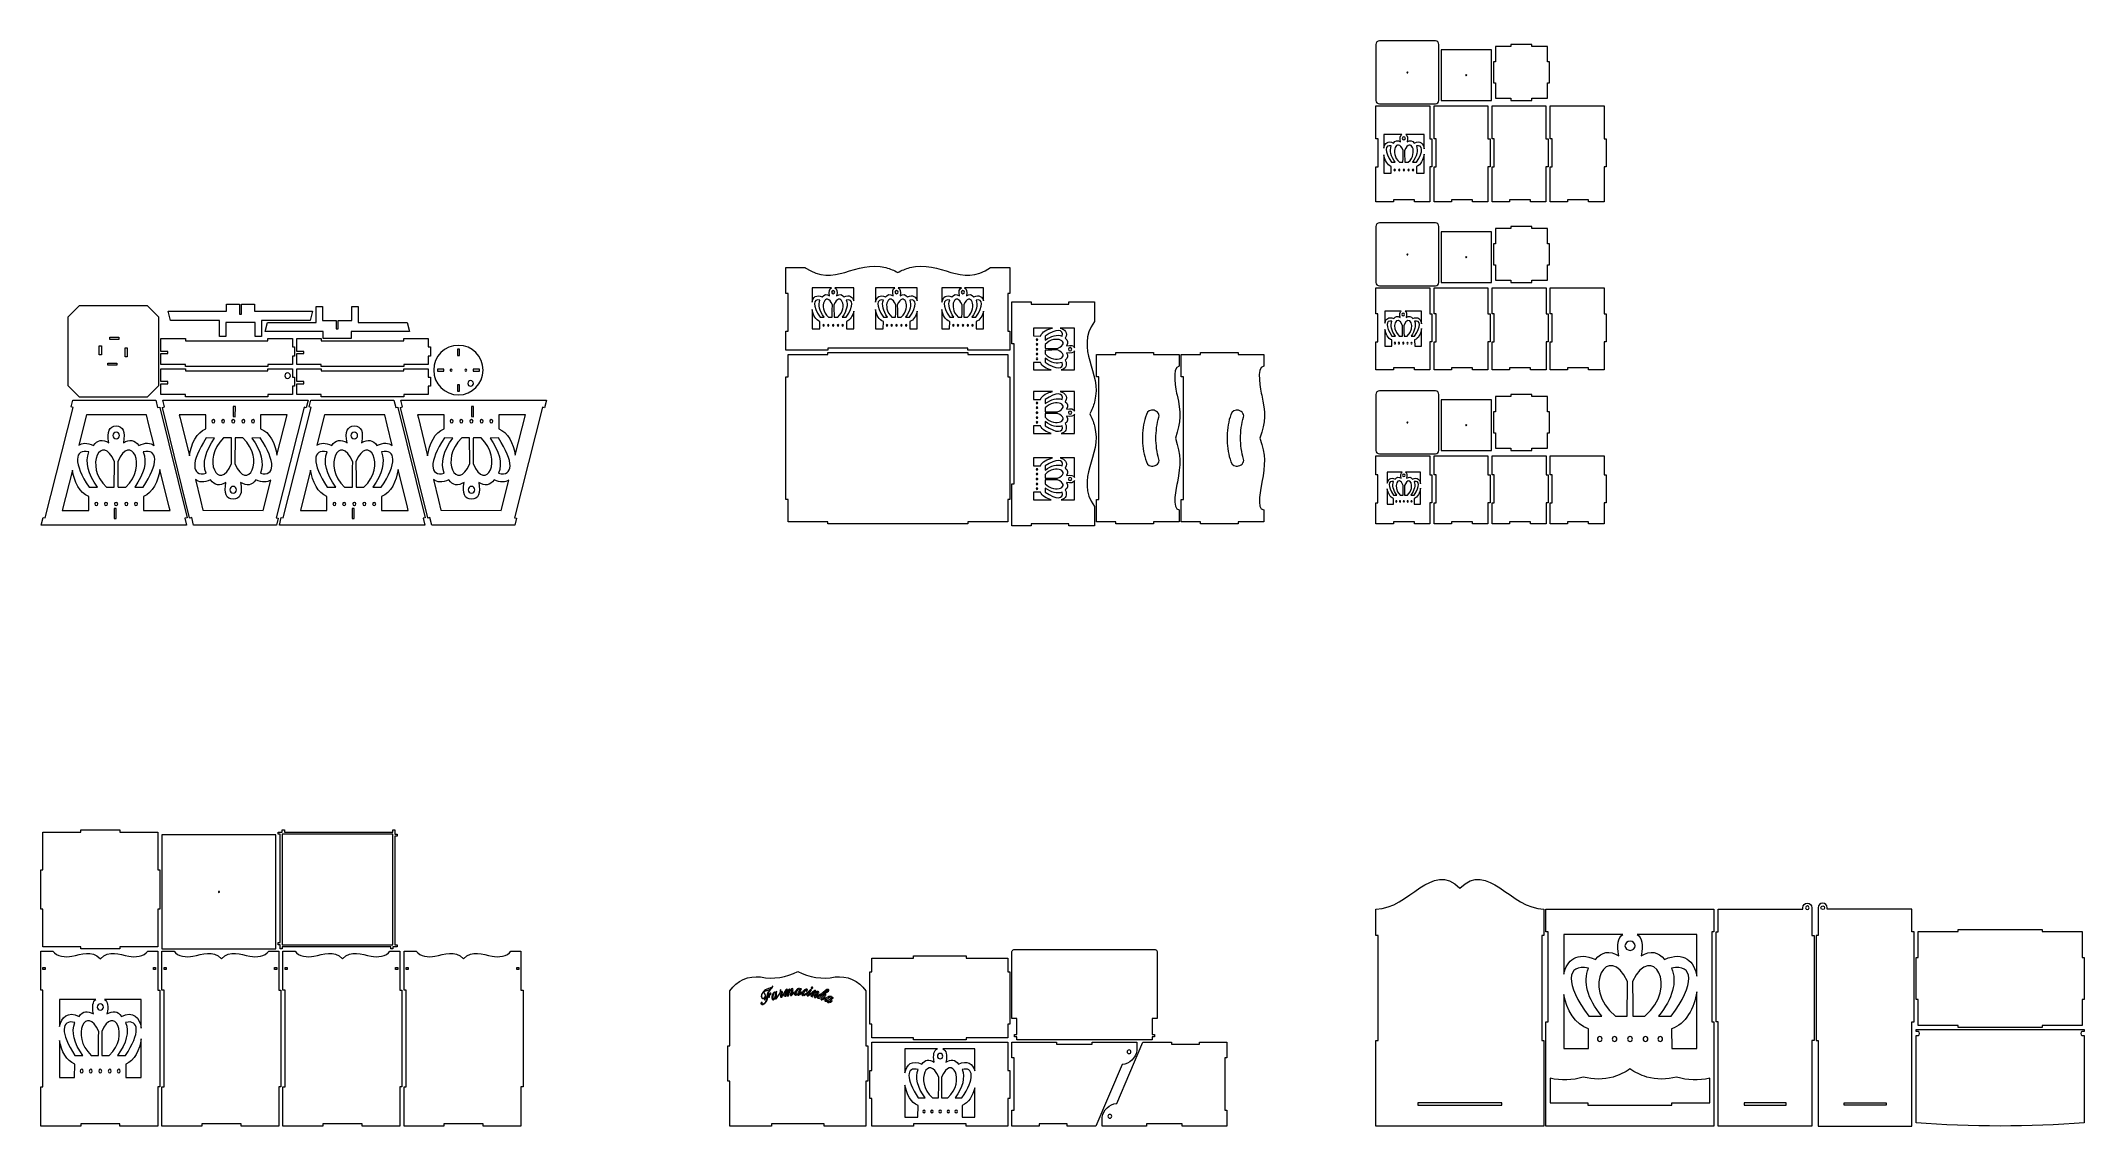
# Model space of a CAD drawing. Header units: millimetres. Extents: x -1460 to 1460, y -777 to 775.
import ezdxf

# ---------------------------------------------------------------- set-up
doc = ezdxf.new("R2010")
doc.units = ezdxf.units.MM
doc.header["$MEASUREMENT"] = 0
doc.layers.add('Camada 1', color=7, linetype='Continuous')

msp = doc.modelspace()

# ---------------------------------------------------------------- linework, layer by layer
at = {"layer": 'Camada 1', "color": 250, "lineweight": 20}
for points, knots in [([(452.8942, 775.1065), (452.8942, 775.1065), (532.8944, 775.1065), (532.8944, 775.1065), (532.8944, 775.1065), (535.6443, 775.1065), (537.8943, 772.8565), (537.8943, 770.1066), (537.8943, 770.1066), (537.8943, 770.1066), (537.8943, 690.1064), (537.8943, 690.1064), (537.8943, 690.1064), (537.8943, 687.3565), (535.6443, 685.1065), (532.8944, 685.1065), (532.8944, 685.1065), (532.8944, 685.1065), (452.8942, 685.1065), (452.8942, 685.1065), (452.8942, 685.1065), (450.1443, 685.1065), (447.8943, 687.3565), (447.8943, 690.1064), (447.8943, 690.1064), (447.8943, 690.1064), (447.8943, 770.1066), (447.8943, 770.1066), (447.8943, 770.1066), (447.8943, 772.8565), (450.1443, 775.1065), (452.8942, 775.1065)], [0, 0, 0, 0, 0.111111111, 0.111111111, 0.111111111, 0.111111111, 0.222222222, 0.222222222, 0.222222222, 0.222222222, 0.333333333, 0.333333333, 0.333333333, 0.333333333, 0.444444444, 0.444444444, 0.444444444, 0.444444444, 0.555555556, 0.555555556, 0.555555556, 0.555555556, 0.666666667, 0.666666667, 0.666666667, 0.666666667, 0.777777778, 0.777777778, 0.777777778, 0.777777778, 1, 1, 1, 1]), ([(540.8943, 762.1064), (540.8943, 762.1064), (612.8943, 762.1064), (612.8943, 762.1064), (612.8943, 762.1064), (612.8943, 762.1064), (612.8943, 690.1064), (612.8943, 690.1064), (612.8943, 690.1064), (612.8943, 690.1064), (540.8943, 690.1064), (540.8943, 690.1064), (540.8943, 690.1064), (540.8943, 690.1064), (540.8943, 762.1064), (540.8943, 762.1064)], [0, 0, 0, 0, 0.2, 0.2, 0.2, 0.2, 0.4, 0.4, 0.4, 0.4, 0.6, 0.6, 0.6, 0.6, 1, 1, 1, 1]), ([(618.8943, 767.1064), (618.8943, 767.1064), (640.8942, 767.1064), (640.8942, 767.1064), (640.8942, 767.1064), (640.8942, 767.1064), (640.8942, 770.1064), (640.8942, 770.1064), (640.8942, 770.1064), (640.8942, 770.1064), (670.8942, 770.1064), (670.8942, 770.1064), (670.8942, 770.1064), (670.8942, 770.1064), (670.8942, 767.1064), (670.8942, 767.1064), (670.8942, 767.1064), (670.8942, 767.1064), (692.8943, 767.1064), (692.8943, 767.1064), (692.8943, 767.1064), (692.8943, 767.1064), (692.8943, 745.1065), (692.8943, 745.1065), (692.8943, 745.1065), (692.8943, 745.1065), (695.8943, 745.1065), (695.8943, 745.1065), (695.8943, 745.1065), (695.8943, 745.1065), (695.8943, 715.1065), (695.8943, 715.1065), (695.8943, 715.1065), (695.8943, 715.1065), (692.8943, 715.1065), (692.8943, 715.1065), (692.8943, 715.1065), (692.8943, 715.1065), (692.8943, 693.1064), (692.8943, 693.1064), (692.8943, 693.1064), (692.8943, 693.1064), (670.8944, 693.1064), (670.8944, 693.1064), (670.8944, 693.1064), (670.8944, 693.1064), (670.8944, 690.1064), (670.8944, 690.1064), (670.8944, 690.1064), (670.8944, 690.1064), (640.8944, 690.1064), (640.8944, 690.1064), (640.8944, 690.1064), (640.8944, 690.1064), (640.8944, 693.1064), (640.8944, 693.1064), (640.8944, 693.1064), (640.8944, 693.1064), (618.8943, 693.1064), (618.8943, 693.1064), (618.8943, 693.1064), (618.8943, 693.1064), (618.8943, 715.1063), (618.8943, 715.1063), (618.8943, 715.1063), (618.8943, 715.1063), (615.8943, 715.1063), (615.8943, 715.1063), (615.8943, 715.1063), (615.8943, 715.1063), (615.8943, 745.1063), (615.8943, 745.1063), (615.8943, 745.1063), (615.8943, 745.1063), (618.8943, 745.1063), (618.8943, 745.1063), (618.8943, 745.1063), (618.8943, 745.1063), (618.8943, 767.1064), (618.8943, 767.1064)], [0, 0, 0, 0, 0.047619048, 0.047619048, 0.047619048, 0.047619048, 0.095238095, 0.095238095, 0.095238095, 0.095238095, 0.142857143, 0.142857143, 0.142857143, 0.142857143, 0.19047619, 0.19047619, 0.19047619, 0.19047619, 0.238095238, 0.238095238, 0.238095238, 0.238095238, 0.285714286, 0.285714286, 0.285714286, 0.285714286, 0.333333333, 0.333333333, 0.333333333, 0.333333333, 0.380952381, 0.380952381, 0.380952381, 0.380952381, 0.428571429, 0.428571429, 0.428571429, 0.428571429, 0.476190476, 0.476190476, 0.476190476, 0.476190476, 0.523809524, 0.523809524, 0.523809524, 0.523809524, 0.571428571, 0.571428571, 0.571428571, 0.571428571, 0.619047619, 0.619047619, 0.619047619, 0.619047619, 0.666666667, 0.666666667, 0.666666667, 0.666666667, 0.714285714, 0.714285714, 0.714285714, 0.714285714, 0.761904762, 0.761904762, 0.761904762, 0.761904762, 0.80952381, 0.80952381, 0.80952381, 0.80952381, 0.857142857, 0.857142857, 0.857142857, 0.857142857, 0.904761905, 0.904761905, 0.904761905, 0.904761905, 1, 1, 1, 1]), ([(492.8943, 730.8565), (493.3085, 730.8565), (493.6443, 730.5207), (493.6443, 730.1065), (493.6443, 730.1065), (493.6443, 729.6923), (493.3085, 729.3565), (492.8943, 729.3565), (492.8943, 729.3565), (492.4801, 729.3565), (492.1443, 729.6923), (492.1443, 730.1065), (492.1443, 730.1065), (492.1443, 730.5207), (492.4801, 730.8565), (492.8943, 730.8565)], [0, 0, 0, 0, 0.2, 0.2, 0.2, 0.2, 0.4, 0.4, 0.4, 0.4, 0.6, 0.6, 0.6, 0.6, 1, 1, 1, 1]), ([(576.8943, 726.8564), (577.3085, 726.8564), (577.6443, 726.5206), (577.6443, 726.1064), (577.6443, 726.1064), (577.6443, 725.6922), (577.3085, 725.3564), (576.8943, 725.3564), (576.8943, 725.3564), (576.4801, 725.3564), (576.1443, 725.6922), (576.1443, 726.1064), (576.1443, 726.1064), (576.1443, 726.5206), (576.4801, 726.8564), (576.8943, 726.8564)], [0, 0, 0, 0, 0.2, 0.2, 0.2, 0.2, 0.4, 0.4, 0.4, 0.4, 0.6, 0.6, 0.6, 0.6, 1, 1, 1, 1]), ([(524.9067, 545.1067), (524.9067, 545.1067), (524.9067, 595.1066), (524.9067, 595.1066), (524.9067, 595.1066), (524.9067, 595.1066), (527.8942, 595.1066), (527.8942, 595.1066), (527.8942, 595.1066), (527.8942, 595.1066), (527.8942, 635.1066), (527.8942, 635.1066), (527.8942, 635.1066), (527.8942, 635.1066), (524.9067, 635.1066), (524.9067, 635.1066), (524.9067, 635.1066), (524.9067, 635.1066), (524.9067, 682.1065), (524.9067, 682.1065), (524.9067, 682.1065), (524.9067, 682.1065), (447.8943, 682.1065), (447.8943, 682.1065), (447.8943, 682.1065), (447.8943, 682.1065), (447.8943, 635.1066), (447.8943, 635.1066), (447.8943, 635.1066), (447.8943, 635.1066), (450.8818, 635.1066), (450.8818, 635.1066), (450.8818, 635.1066), (450.8818, 635.1066), (450.8818, 595.1066), (450.8818, 595.1066), (450.8818, 595.1066), (450.8818, 595.1066), (447.8943, 595.1066), (447.8943, 595.1066), (447.8943, 595.1066), (447.8943, 595.1066), (447.8943, 545.1067), (447.8943, 545.1067), (447.8943, 545.1067), (447.8943, 545.1067), (472.7817, 545.1067), (472.7817, 545.1067), (472.7817, 545.1067), (472.7817, 545.1067), (472.7817, 548.1067), (472.7817, 548.1067), (472.7817, 548.1067), (472.7817, 548.1067), (502.7816, 548.1067), (502.7816, 548.1067), (502.7816, 548.1067), (502.7816, 548.1067), (502.7816, 545.1067), (502.7816, 545.1067), (502.7816, 545.1067), (502.7816, 545.1067), (524.9067, 545.1067), (524.9067, 545.1067)], [0, 0, 0, 0, 0.058823529, 0.058823529, 0.058823529, 0.058823529, 0.117647059, 0.117647059, 0.117647059, 0.117647059, 0.176470588, 0.176470588, 0.176470588, 0.176470588, 0.235294118, 0.235294118, 0.235294118, 0.235294118, 0.294117647, 0.294117647, 0.294117647, 0.294117647, 0.352941176, 0.352941176, 0.352941176, 0.352941176, 0.411764706, 0.411764706, 0.411764706, 0.411764706, 0.470588235, 0.470588235, 0.470588235, 0.470588235, 0.529411765, 0.529411765, 0.529411765, 0.529411765, 0.588235294, 0.588235294, 0.588235294, 0.588235294, 0.647058824, 0.647058824, 0.647058824, 0.647058824, 0.705882353, 0.705882353, 0.705882353, 0.705882353, 0.764705882, 0.764705882, 0.764705882, 0.764705882, 0.823529412, 0.823529412, 0.823529412, 0.823529412, 0.882352941, 0.882352941, 0.882352941, 0.882352941, 1, 1, 1, 1]), ([(607.9066, 545.1067), (607.9066, 545.1067), (607.9066, 595.1066), (607.9066, 595.1066), (607.9066, 595.1066), (607.9066, 595.1066), (610.8941, 595.1066), (610.8941, 595.1066), (610.8941, 595.1066), (610.8941, 595.1066), (610.8941, 635.1066), (610.8941, 635.1066), (610.8941, 635.1066), (610.8941, 635.1066), (607.9066, 635.1066), (607.9066, 635.1066), (607.9066, 635.1066), (607.9066, 635.1066), (607.9066, 682.1065), (607.9066, 682.1065), (607.9066, 682.1065), (607.9066, 682.1065), (530.8942, 682.1065), (530.8942, 682.1065), (530.8942, 682.1065), (530.8942, 682.1065), (530.8942, 635.1066), (530.8942, 635.1066), (530.8942, 635.1066), (530.8942, 635.1066), (533.8817, 635.1066), (533.8817, 635.1066), (533.8817, 635.1066), (533.8817, 635.1066), (533.8817, 595.1066), (533.8817, 595.1066), (533.8817, 595.1066), (533.8817, 595.1066), (530.8942, 595.1066), (530.8942, 595.1066), (530.8942, 595.1066), (530.8942, 595.1066), (530.8942, 545.1067), (530.8942, 545.1067), (530.8942, 545.1067), (530.8942, 545.1067), (555.7816, 545.1067), (555.7816, 545.1067), (555.7816, 545.1067), (555.7816, 545.1067), (555.7816, 548.1067), (555.7816, 548.1067), (555.7816, 548.1067), (555.7816, 548.1067), (585.7815, 548.1067), (585.7815, 548.1067), (585.7815, 548.1067), (585.7815, 548.1067), (585.7815, 545.1067), (585.7815, 545.1067), (585.7815, 545.1067), (585.7815, 545.1067), (607.9066, 545.1067), (607.9066, 545.1067)], [0, 0, 0, 0, 0.058823529, 0.058823529, 0.058823529, 0.058823529, 0.117647059, 0.117647059, 0.117647059, 0.117647059, 0.176470588, 0.176470588, 0.176470588, 0.176470588, 0.235294118, 0.235294118, 0.235294118, 0.235294118, 0.294117647, 0.294117647, 0.294117647, 0.294117647, 0.352941176, 0.352941176, 0.352941176, 0.352941176, 0.411764706, 0.411764706, 0.411764706, 0.411764706, 0.470588235, 0.470588235, 0.470588235, 0.470588235, 0.529411765, 0.529411765, 0.529411765, 0.529411765, 0.588235294, 0.588235294, 0.588235294, 0.588235294, 0.647058824, 0.647058824, 0.647058824, 0.647058824, 0.705882353, 0.705882353, 0.705882353, 0.705882353, 0.764705882, 0.764705882, 0.764705882, 0.764705882, 0.823529412, 0.823529412, 0.823529412, 0.823529412, 0.882352941, 0.882352941, 0.882352941, 0.882352941, 1, 1, 1, 1]), ([(690.9065, 545.1067), (690.9065, 545.1067), (690.9065, 595.1066), (690.9065, 595.1066), (690.9065, 595.1066), (690.9065, 595.1066), (693.894, 595.1066), (693.894, 595.1066), (693.894, 595.1066), (693.894, 595.1066), (693.894, 635.1066), (693.894, 635.1066), (693.894, 635.1066), (693.894, 635.1066), (690.9065, 635.1066), (690.9065, 635.1066), (690.9065, 635.1066), (690.9065, 635.1066), (690.9065, 682.1065), (690.9065, 682.1065), (690.9065, 682.1065), (690.9065, 682.1065), (613.8941, 682.1065), (613.8941, 682.1065), (613.8941, 682.1065), (613.8941, 682.1065), (613.8941, 635.1066), (613.8941, 635.1066), (613.8941, 635.1066), (613.8941, 635.1066), (616.8816, 635.1066), (616.8816, 635.1066), (616.8816, 635.1066), (616.8816, 635.1066), (616.8816, 595.1066), (616.8816, 595.1066), (616.8816, 595.1066), (616.8816, 595.1066), (613.8941, 595.1066), (613.8941, 595.1066), (613.8941, 595.1066), (613.8941, 595.1066), (613.8941, 545.1067), (613.8941, 545.1067), (613.8941, 545.1067), (613.8941, 545.1067), (638.7815, 545.1067), (638.7815, 545.1067), (638.7815, 545.1067), (638.7815, 545.1067), (638.7815, 548.1067), (638.7815, 548.1067), (638.7815, 548.1067), (638.7815, 548.1067), (668.7814, 548.1067), (668.7814, 548.1067), (668.7814, 548.1067), (668.7814, 548.1067), (668.7814, 545.1067), (668.7814, 545.1067), (668.7814, 545.1067), (668.7814, 545.1067), (690.9065, 545.1067), (690.9065, 545.1067)], [0, 0, 0, 0, 0.058823529, 0.058823529, 0.058823529, 0.058823529, 0.117647059, 0.117647059, 0.117647059, 0.117647059, 0.176470588, 0.176470588, 0.176470588, 0.176470588, 0.235294118, 0.235294118, 0.235294118, 0.235294118, 0.294117647, 0.294117647, 0.294117647, 0.294117647, 0.352941176, 0.352941176, 0.352941176, 0.352941176, 0.411764706, 0.411764706, 0.411764706, 0.411764706, 0.470588235, 0.470588235, 0.470588235, 0.470588235, 0.529411765, 0.529411765, 0.529411765, 0.529411765, 0.588235294, 0.588235294, 0.588235294, 0.588235294, 0.647058824, 0.647058824, 0.647058824, 0.647058824, 0.705882353, 0.705882353, 0.705882353, 0.705882353, 0.764705882, 0.764705882, 0.764705882, 0.764705882, 0.823529412, 0.823529412, 0.823529412, 0.823529412, 0.882352941, 0.882352941, 0.882352941, 0.882352941, 1, 1, 1, 1]), ([(773.9064, 545.1067), (773.9064, 545.1067), (773.9064, 595.1066), (773.9064, 595.1066), (773.9064, 595.1066), (773.9064, 595.1066), (776.8939, 595.1066), (776.8939, 595.1066), (776.8939, 595.1066), (776.8939, 595.1066), (776.8939, 635.1066), (776.8939, 635.1066), (776.8939, 635.1066), (776.8939, 635.1066), (773.9064, 635.1066), (773.9064, 635.1066), (773.9064, 635.1066), (773.9064, 635.1066), (773.9064, 682.1065), (773.9064, 682.1065), (773.9064, 682.1065), (773.9064, 682.1065), (696.894, 682.1065), (696.894, 682.1065), (696.894, 682.1065), (696.894, 682.1065), (696.894, 635.1066), (696.894, 635.1066), (696.894, 635.1066), (696.894, 635.1066), (699.8815, 635.1066), (699.8815, 635.1066), (699.8815, 635.1066), (699.8815, 635.1066), (699.8815, 595.1066), (699.8815, 595.1066), (699.8815, 595.1066), (699.8815, 595.1066), (696.894, 595.1066), (696.894, 595.1066), (696.894, 595.1066), (696.894, 595.1066), (696.894, 545.1067), (696.894, 545.1067), (696.894, 545.1067), (696.894, 545.1067), (721.7814, 545.1067), (721.7814, 545.1067), (721.7814, 545.1067), (721.7814, 545.1067), (721.7814, 548.1067), (721.7814, 548.1067), (721.7814, 548.1067), (721.7814, 548.1067), (751.7813, 548.1067), (751.7813, 548.1067), (751.7813, 548.1067), (751.7813, 548.1067), (751.7813, 545.1067), (751.7813, 545.1067), (751.7813, 545.1067), (751.7813, 545.1067), (773.9064, 545.1067), (773.9064, 545.1067)], [0, 0, 0, 0, 0.058823529, 0.058823529, 0.058823529, 0.058823529, 0.117647059, 0.117647059, 0.117647059, 0.117647059, 0.176470588, 0.176470588, 0.176470588, 0.176470588, 0.235294118, 0.235294118, 0.235294118, 0.235294118, 0.294117647, 0.294117647, 0.294117647, 0.294117647, 0.352941176, 0.352941176, 0.352941176, 0.352941176, 0.411764706, 0.411764706, 0.411764706, 0.411764706, 0.470588235, 0.470588235, 0.470588235, 0.470588235, 0.529411765, 0.529411765, 0.529411765, 0.529411765, 0.588235294, 0.588235294, 0.588235294, 0.588235294, 0.647058824, 0.647058824, 0.647058824, 0.647058824, 0.705882353, 0.705882353, 0.705882353, 0.705882353, 0.764705882, 0.764705882, 0.764705882, 0.764705882, 0.823529412, 0.823529412, 0.823529412, 0.823529412, 0.882352941, 0.882352941, 0.882352941, 0.882352941, 1, 1, 1, 1]), ([(484.7525, 641.1884), (482.5542, 639.6802), (481.9596, 636.2718), (483.0223, 630.9226), (483.0223, 630.9226), (478.8647, 633.5517), (475.4916, 632.9792), (472.9032, 629.2051), (472.9032, 629.2051), (464.8175, 633.0895), (460.4298, 628.7714), (459.1107, 622.0484), (459.1107, 622.0484), (459.1107, 622.0484), (459.1107, 641.1884), (459.1107, 641.1884), (459.1107, 641.1884), (459.1107, 641.1884), (484.7525, 641.1884), (484.7525, 641.1884)], [0, 0, 0, 0, 0.166666667, 0.166666667, 0.166666667, 0.166666667, 0.333333333, 0.333333333, 0.333333333, 0.333333333, 0.5, 0.5, 0.5, 0.5, 0.666666667, 0.666666667, 0.666666667, 0.666666667, 1, 1, 1, 1]), ([(469.8731, 624.9579), (467.3702, 618.1747), (469.2577, 610.423), (475.5355, 601.703), (475.5355, 601.703), (475.5355, 601.703), (469.978, 601.6764), (469.978, 601.6764), (469.978, 601.6764), (459.5116, 617.3413), (460.2108, 627.2518), (469.8731, 624.9579)], [0, 0, 0, 0, 0.25, 0.25, 0.25, 0.25, 0.5, 0.5, 0.5, 0.5, 1, 1, 1, 1]), ([(486.7565, 618.4827), (486.6167, 607.0167), (486.5497, 602.226), (486.5497, 601.6765), (486.5497, 601.6765), (482.8952, 601.6769), (481.1988, 601.677), (481.4605, 601.677), (481.4605, 601.677), (466.4231, 615.6585), (478.4134, 638.1972), (486.7565, 618.4827)], [0, 0, 0, 0, 0.25, 0.25, 0.25, 0.25, 0.5, 0.5, 0.5, 0.5, 1, 1, 1, 1]), ([(487.8035, 637.9679), (489.0181, 637.9658), (490.0019, 636.9806), (490.0019, 635.7655), (490.0019, 635.7655), (490.0019, 634.5505), (489.0181, 633.5653), (487.8033, 633.5632), (487.8033, 633.5632), (486.5887, 633.5653), (485.6049, 634.5505), (485.6049, 635.7655), (485.6049, 635.7655), (485.6049, 636.9806), (486.5887, 637.9658), (487.8035, 637.9679)], [0, 0, 0, 0, 0.2, 0.2, 0.2, 0.2, 0.4, 0.4, 0.4, 0.4, 0.6, 0.6, 0.6, 0.6, 1, 1, 1, 1]), ([(488.8503, 618.4827), (497.1934, 638.1972), (509.1837, 615.6585), (494.1463, 601.677), (494.1463, 601.677), (494.408, 601.677), (492.7116, 601.6769), (489.0571, 601.6765), (489.0571, 601.6765), (489.0571, 602.226), (488.9901, 607.0167), (488.8503, 618.4827)], [0, 0, 0, 0, 0.25, 0.25, 0.25, 0.25, 0.5, 0.5, 0.5, 0.5, 1, 1, 1, 1]), ([(490.8542, 641.1884), (490.8542, 641.1884), (516.6776, 641.1884), (516.6776, 641.1884), (516.6776, 641.1884), (516.6776, 641.1884), (516.6776, 620.9875), (516.6776, 620.9875), (516.6776, 620.9875), (515.6231, 628.3041), (511.2077, 633.2905), (502.7036, 629.2051), (502.7036, 629.2051), (500.1152, 632.9792), (496.7421, 633.5517), (492.5845, 630.9226), (492.5845, 630.9226), (493.6472, 636.2718), (493.0526, 639.6802), (490.8542, 641.1884)], [0, 0, 0, 0, 0.166666667, 0.166666667, 0.166666667, 0.166666667, 0.333333333, 0.333333333, 0.333333333, 0.333333333, 0.5, 0.5, 0.5, 0.5, 0.666666667, 0.666666667, 0.666666667, 0.666666667, 1, 1, 1, 1]), ([(505.7337, 624.9579), (515.396, 627.2518), (516.0952, 617.3413), (505.6288, 601.6764), (505.6288, 601.6764), (505.6288, 601.6764), (500.0713, 601.703), (500.0713, 601.703), (500.0713, 601.703), (506.3491, 610.423), (508.2366, 618.1747), (505.7337, 624.9579)], [0, 0, 0, 0, 0.25, 0.25, 0.25, 0.25, 0.5, 0.5, 0.5, 0.5, 1, 1, 1, 1]), ([(505.7968, 595.5937), (511.8571, 597.7765), (515.6941, 605.6844), (516.6776, 613.4406), (516.6776, 613.4406), (516.6776, 613.4406), (516.6776, 586.0249), (516.6776, 586.0249), (516.6776, 586.0249), (516.6776, 586.0249), (505.8437, 586.0249), (505.8437, 586.0249), (505.8437, 586.0249), (505.8437, 586.0249), (505.7968, 595.5937), (505.7968, 595.5937)], [0, 0, 0, 0, 0.2, 0.2, 0.2, 0.2, 0.4, 0.4, 0.4, 0.4, 0.6, 0.6, 0.6, 0.6, 1, 1, 1, 1]), ([(469.81, 595.5937), (469.81, 595.5937), (469.7631, 586.0249), (469.7631, 586.0249), (469.7631, 586.0249), (469.7631, 586.0249), (459.1107, 586.0249), (459.1107, 586.0249), (459.1107, 586.0249), (459.1107, 586.0249), (459.1107, 612.2087), (459.1107, 612.2087), (459.1107, 612.2087), (460.3259, 604.8641), (464.0705, 597.6609), (469.81, 595.5937)], [0, 0, 0, 0, 0.2, 0.2, 0.2, 0.2, 0.4, 0.4, 0.4, 0.4, 0.6, 0.6, 0.6, 0.6, 1, 1, 1, 1]), ([(473.6996, 590.6459), (473.6996, 591.3409), (474.1574, 591.9043), (474.7221, 591.9043), (474.7221, 591.9043), (475.2868, 591.9043), (475.7446, 591.3409), (475.7446, 590.6459), (475.7446, 590.6459), (475.7446, 589.9508), (475.2868, 589.3875), (474.7221, 589.3875), (474.7221, 589.3875), (474.1574, 589.3875), (473.6996, 589.9508), (473.6996, 590.6459)], [0, 0, 0, 0, 0.2, 0.2, 0.2, 0.2, 0.4, 0.4, 0.4, 0.4, 0.6, 0.6, 0.6, 0.6, 1, 1, 1, 1]), ([(480.0968, 590.6459), (480.0968, 591.3409), (480.5546, 591.9043), (481.1193, 591.9043), (481.1193, 591.9043), (481.684, 591.9043), (482.1418, 591.3409), (482.1418, 590.6459), (482.1418, 590.6459), (482.1418, 589.9508), (481.684, 589.3875), (481.1193, 589.3875), (481.1193, 589.3875), (480.5546, 589.3875), (480.0968, 589.9508), (480.0968, 590.6459)], [0, 0, 0, 0, 0.2, 0.2, 0.2, 0.2, 0.4, 0.4, 0.4, 0.4, 0.6, 0.6, 0.6, 0.6, 1, 1, 1, 1]), ([(487.7703, 591.9043), (487.7703, 591.9043), (487.8035, 591.9036), (487.8035, 591.9036), (487.8035, 591.9036), (487.8035, 591.9036), (487.8365, 591.9043), (487.8365, 591.9043), (487.8365, 591.9043), (488.4012, 591.9043), (488.859, 591.3409), (488.859, 590.6459), (488.859, 590.6459), (488.859, 589.9508), (488.4012, 589.3875), (487.8365, 589.3875), (487.8365, 589.3875), (487.8365, 589.3875), (487.8033, 589.3881), (487.8033, 589.3881), (487.8033, 589.3881), (487.8033, 589.3881), (487.7703, 589.3875), (487.7703, 589.3875), (487.7703, 589.3875), (487.2056, 589.3875), (486.7478, 589.9508), (486.7478, 590.6459), (486.7478, 590.6459), (486.7478, 591.3409), (487.2056, 591.9043), (487.7703, 591.9043)], [0, 0, 0, 0, 0.111111111, 0.111111111, 0.111111111, 0.111111111, 0.222222222, 0.222222222, 0.222222222, 0.222222222, 0.333333333, 0.333333333, 0.333333333, 0.333333333, 0.444444444, 0.444444444, 0.444444444, 0.444444444, 0.555555556, 0.555555556, 0.555555556, 0.555555556, 0.666666667, 0.666666667, 0.666666667, 0.666666667, 0.777777778, 0.777777778, 0.777777778, 0.777777778, 1, 1, 1, 1]), ([(493.465, 590.6459), (493.465, 591.3409), (493.9228, 591.9043), (494.4875, 591.9043), (494.4875, 591.9043), (495.0522, 591.9043), (495.51, 591.3409), (495.51, 590.6459), (495.51, 590.6459), (495.51, 589.9508), (495.0522, 589.3875), (494.4875, 589.3875), (494.4875, 589.3875), (493.9228, 589.3875), (493.465, 589.9508), (493.465, 590.6459)], [0, 0, 0, 0, 0.2, 0.2, 0.2, 0.2, 0.4, 0.4, 0.4, 0.4, 0.6, 0.6, 0.6, 0.6, 1, 1, 1, 1]), ([(499.8622, 590.6459), (499.8622, 591.3409), (500.32, 591.9043), (500.8847, 591.9043), (500.8847, 591.9043), (501.4494, 591.9043), (501.9072, 591.3409), (501.9072, 590.6459), (501.9072, 590.6459), (501.9072, 589.9508), (501.4494, 589.3875), (500.8847, 589.3875), (500.8847, 589.3875), (500.32, 589.3875), (499.8622, 589.9508), (499.8622, 590.6459)], [0, 0, 0, 0, 0.2, 0.2, 0.2, 0.2, 0.4, 0.4, 0.4, 0.4, 0.6, 0.6, 0.6, 0.6, 1, 1, 1, 1]), ([(452.8942, 515.1067), (452.8942, 515.1067), (532.8944, 515.1067), (532.8944, 515.1067), (532.8944, 515.1067), (535.6443, 515.1067), (537.8943, 512.8567), (537.8943, 510.1068), (537.8943, 510.1068), (537.8943, 510.1068), (537.8943, 430.1066), (537.8943, 430.1066), (537.8943, 430.1066), (537.8943, 427.3567), (535.6443, 425.1067), (532.8944, 425.1067), (532.8944, 425.1067), (532.8944, 425.1067), (452.8942, 425.1067), (452.8942, 425.1067), (452.8942, 425.1067), (450.1443, 425.1067), (447.8943, 427.3567), (447.8943, 430.1066), (447.8943, 430.1066), (447.8943, 430.1066), (447.8943, 510.1068), (447.8943, 510.1068), (447.8943, 510.1068), (447.8943, 512.8567), (450.1443, 515.1067), (452.8942, 515.1067)], [0, 0, 0, 0, 0.111111111, 0.111111111, 0.111111111, 0.111111111, 0.222222222, 0.222222222, 0.222222222, 0.222222222, 0.333333333, 0.333333333, 0.333333333, 0.333333333, 0.444444444, 0.444444444, 0.444444444, 0.444444444, 0.555555556, 0.555555556, 0.555555556, 0.555555556, 0.666666667, 0.666666667, 0.666666667, 0.666666667, 0.777777778, 0.777777778, 0.777777778, 0.777777778, 1, 1, 1, 1]), ([(540.8943, 502.1066), (540.8943, 502.1066), (612.8943, 502.1066), (612.8943, 502.1066), (612.8943, 502.1066), (612.8943, 502.1066), (612.8943, 430.1066), (612.8943, 430.1066), (612.8943, 430.1066), (612.8943, 430.1066), (540.8943, 430.1066), (540.8943, 430.1066), (540.8943, 430.1066), (540.8943, 430.1066), (540.8943, 502.1066), (540.8943, 502.1066)], [0, 0, 0, 0, 0.2, 0.2, 0.2, 0.2, 0.4, 0.4, 0.4, 0.4, 0.6, 0.6, 0.6, 0.6, 1, 1, 1, 1]), ([(618.8943, 507.1066), (618.8943, 507.1066), (640.8942, 507.1066), (640.8942, 507.1066), (640.8942, 507.1066), (640.8942, 507.1066), (640.8942, 510.1066), (640.8942, 510.1066), (640.8942, 510.1066), (640.8942, 510.1066), (670.8942, 510.1066), (670.8942, 510.1066), (670.8942, 510.1066), (670.8942, 510.1066), (670.8942, 507.1066), (670.8942, 507.1066), (670.8942, 507.1066), (670.8942, 507.1066), (692.8943, 507.1066), (692.8943, 507.1066), (692.8943, 507.1066), (692.8943, 507.1066), (692.8943, 485.1067), (692.8943, 485.1067), (692.8943, 485.1067), (692.8943, 485.1067), (695.8943, 485.1067), (695.8943, 485.1067), (695.8943, 485.1067), (695.8943, 485.1067), (695.8943, 455.1067), (695.8943, 455.1067), (695.8943, 455.1067), (695.8943, 455.1067), (692.8943, 455.1067), (692.8943, 455.1067), (692.8943, 455.1067), (692.8943, 455.1067), (692.8943, 433.1066), (692.8943, 433.1066), (692.8943, 433.1066), (692.8943, 433.1066), (670.8944, 433.1066), (670.8944, 433.1066), (670.8944, 433.1066), (670.8944, 433.1066), (670.8944, 430.1066), (670.8944, 430.1066), (670.8944, 430.1066), (670.8944, 430.1066), (640.8944, 430.1066), (640.8944, 430.1066), (640.8944, 430.1066), (640.8944, 430.1066), (640.8944, 433.1066), (640.8944, 433.1066), (640.8944, 433.1066), (640.8944, 433.1066), (618.8943, 433.1066), (618.8943, 433.1066), (618.8943, 433.1066), (618.8943, 433.1066), (618.8943, 455.1065), (618.8943, 455.1065), (618.8943, 455.1065), (618.8943, 455.1065), (615.8943, 455.1065), (615.8943, 455.1065), (615.8943, 455.1065), (615.8943, 455.1065), (615.8943, 485.1065), (615.8943, 485.1065), (615.8943, 485.1065), (615.8943, 485.1065), (618.8943, 485.1065), (618.8943, 485.1065), (618.8943, 485.1065), (618.8943, 485.1065), (618.8943, 507.1066), (618.8943, 507.1066)], [0, 0, 0, 0, 0.047619048, 0.047619048, 0.047619048, 0.047619048, 0.095238095, 0.095238095, 0.095238095, 0.095238095, 0.142857143, 0.142857143, 0.142857143, 0.142857143, 0.19047619, 0.19047619, 0.19047619, 0.19047619, 0.238095238, 0.238095238, 0.238095238, 0.238095238, 0.285714286, 0.285714286, 0.285714286, 0.285714286, 0.333333333, 0.333333333, 0.333333333, 0.333333333, 0.380952381, 0.380952381, 0.380952381, 0.380952381, 0.428571429, 0.428571429, 0.428571429, 0.428571429, 0.476190476, 0.476190476, 0.476190476, 0.476190476, 0.523809524, 0.523809524, 0.523809524, 0.523809524, 0.571428571, 0.571428571, 0.571428571, 0.571428571, 0.619047619, 0.619047619, 0.619047619, 0.619047619, 0.666666667, 0.666666667, 0.666666667, 0.666666667, 0.714285714, 0.714285714, 0.714285714, 0.714285714, 0.761904762, 0.761904762, 0.761904762, 0.761904762, 0.80952381, 0.80952381, 0.80952381, 0.80952381, 0.857142857, 0.857142857, 0.857142857, 0.857142857, 0.904761905, 0.904761905, 0.904761905, 0.904761905, 1, 1, 1, 1]), ([(492.8943, 470.8567), (493.3085, 470.8567), (493.6443, 470.5209), (493.6443, 470.1067), (493.6443, 470.1067), (493.6443, 469.6925), (493.3085, 469.3567), (492.8943, 469.3567), (492.8943, 469.3567), (492.4801, 469.3567), (492.1443, 469.6925), (492.1443, 470.1067), (492.1443, 470.1067), (492.1443, 470.5209), (492.4801, 470.8567), (492.8943, 470.8567)], [0, 0, 0, 0, 0.2, 0.2, 0.2, 0.2, 0.4, 0.4, 0.4, 0.4, 0.6, 0.6, 0.6, 0.6, 1, 1, 1, 1]), ([(-335.2472, 336.0498), (-335.2472, 336.0498), (-135.2498, 336.0498), (-135.2498, 336.0498), (-135.2498, 336.0498), (-135.2498, 336.0498), (-135.2498, 333.0498), (-135.2498, 333.0498), (-135.2498, 333.0498), (-135.2498, 333.0498), (-78.2484, 333.0498), (-78.2484, 333.0498), (-78.2484, 333.0498), (-78.2484, 333.0498), (-75.2484, 333.0523), (-75.2484, 333.0523), (-75.2484, 333.0523), (-75.2484, 333.0523), (-75.2484, 343.1867), (-75.2484, 343.1867), (-75.2484, 343.1867), (-75.2484, 343.1867), (-75.2484, 360.3264), (-75.2484, 360.3264), (-75.2484, 360.3264), (-75.2484, 360.3264), (-78.2484, 360.3264), (-78.2484, 360.3264), (-78.2484, 360.3264), (-78.2484, 360.3264), (-78.2484, 414.3264), (-78.2484, 414.3264), (-78.2484, 414.3264), (-78.2484, 414.3264), (-75.2484, 414.3264), (-75.2484, 414.3264), (-75.2484, 414.3264), (-75.2484, 414.3264), (-75.2484, 451.1188), (-75.2484, 451.1188), (-75.2484, 451.1188), (-75.2484, 451.1188), (-102.9897, 451.1188), (-102.9897, 451.1188), (-102.9897, 451.1188), (-144.5511, 421.798), (-173.8946, 462.507), (-218.1698, 451.1188), (-218.1698, 451.1188), (-224.1535, 449.5797), (-229.8389, 447.3068), (-235.2484, 444.284), (-235.2484, 444.284), (-240.6579, 447.3068), (-246.3433, 449.5797), (-252.327, 451.1188), (-252.327, 451.1188), (-296.6003, 462.5065), (-325.9421, 421.8016), (-367.5018, 451.1152), (-367.5018, 451.1152), (-367.5018, 451.1152), (-367.5073, 451.1188), (-367.5073, 451.1188), (-367.5073, 451.1188), (-367.5073, 451.1188), (-395.2484, 451.1188), (-395.2484, 451.1188), (-395.2484, 451.1188), (-395.2484, 451.1188), (-395.2484, 414.3264), (-395.2484, 414.3264), (-395.2484, 414.3264), (-395.2484, 414.3264), (-392.2484, 414.3264), (-392.2484, 414.3264), (-392.2484, 414.3264), (-392.2484, 414.3264), (-392.2484, 360.3264), (-392.2484, 360.3264), (-392.2484, 360.3264), (-392.2484, 360.3264), (-395.2484, 360.3264), (-395.2484, 360.3264), (-395.2484, 360.3264), (-395.2484, 360.3264), (-395.2484, 343.1867), (-395.2484, 343.1867), (-395.2484, 343.1867), (-395.2484, 343.1867), (-395.2484, 333.0523), (-395.2484, 333.0523), (-395.2484, 333.0523), (-395.2484, 333.0523), (-392.2484, 333.0498), (-392.2484, 333.0498), (-392.2484, 333.0498), (-392.2484, 333.0498), (-335.2472, 333.0498), (-335.2472, 333.0498), (-335.2472, 333.0498), (-335.2472, 333.0498), (-335.2472, 336.0498), (-335.2472, 336.0498)], [0, 0, 0, 0, 0.037037037, 0.037037037, 0.037037037, 0.037037037, 0.074074074, 0.074074074, 0.074074074, 0.074074074, 0.111111111, 0.111111111, 0.111111111, 0.111111111, 0.148148148, 0.148148148, 0.148148148, 0.148148148, 0.185185185, 0.185185185, 0.185185185, 0.185185185, 0.222222222, 0.222222222, 0.222222222, 0.222222222, 0.259259259, 0.259259259, 0.259259259, 0.259259259, 0.296296296, 0.296296296, 0.296296296, 0.296296296, 0.333333333, 0.333333333, 0.333333333, 0.333333333, 0.37037037, 0.37037037, 0.37037037, 0.37037037, 0.407407407, 0.407407407, 0.407407407, 0.407407407, 0.444444444, 0.444444444, 0.444444444, 0.444444444, 0.481481481, 0.481481481, 0.481481481, 0.481481481, 0.518518519, 0.518518519, 0.518518519, 0.518518519, 0.555555556, 0.555555556, 0.555555556, 0.555555556, 0.592592593, 0.592592593, 0.592592593, 0.592592593, 0.62962963, 0.62962963, 0.62962963, 0.62962963, 0.666666667, 0.666666667, 0.666666667, 0.666666667, 0.703703704, 0.703703704, 0.703703704, 0.703703704, 0.740740741, 0.740740741, 0.740740741, 0.740740741, 0.777777778, 0.777777778, 0.777777778, 0.777777778, 0.814814815, 0.814814815, 0.814814815, 0.814814815, 0.851851852, 0.851851852, 0.851851852, 0.851851852, 0.888888889, 0.888888889, 0.888888889, 0.888888889, 0.925925926, 0.925925926, 0.925925926, 0.925925926, 1, 1, 1, 1]), ([(576.8943, 466.8566), (577.3085, 466.8566), (577.6443, 466.5208), (577.6443, 466.1066), (577.6443, 466.1066), (577.6443, 465.6924), (577.3085, 465.3566), (576.8943, 465.3566), (576.8943, 465.3566), (576.4801, 465.3566), (576.1443, 465.6924), (576.1443, 466.1066), (576.1443, 466.1066), (576.1443, 466.5208), (576.4801, 466.8566), (576.8943, 466.8566)], [0, 0, 0, 0, 0.2, 0.2, 0.2, 0.2, 0.4, 0.4, 0.4, 0.4, 0.6, 0.6, 0.6, 0.6, 1, 1, 1, 1]), ([(-357.7985, 422.3286), (-357.7985, 422.3286), (-329.9595, 422.3286), (-329.9595, 422.3286), (-329.9595, 422.3286), (-333.0542, 421.1244), (-334.0124, 417.3848), (-332.7538, 411.0491), (-332.7538, 411.0491), (-337.1136, 413.8061), (-340.6508, 413.2058), (-343.3651, 409.2481), (-343.3651, 409.2481), (-351.7852, 413.2931), (-356.381, 408.8554), (-357.7985, 401.8895), (-357.7985, 401.8895), (-357.7985, 401.8895), (-357.7985, 422.3286), (-357.7985, 422.3286)], [0, 0, 0, 0, 0.166666667, 0.166666667, 0.166666667, 0.166666667, 0.333333333, 0.333333333, 0.333333333, 0.333333333, 0.5, 0.5, 0.5, 0.5, 0.666666667, 0.666666667, 0.666666667, 0.666666667, 1, 1, 1, 1]), ([(-334.3915, 380.381), (-350.1604, 395.0426), (-337.5869, 418.6776), (-328.8379, 398.0041), (-328.8379, 398.0041), (-328.9845, 385.9804), (-329.0548, 380.9567), (-329.0548, 380.3804), (-329.0548, 380.3804), (-332.887, 380.3808), (-334.666, 380.381), (-334.3915, 380.381)], [0, 0, 0, 0, 0.25, 0.25, 0.25, 0.25, 0.5, 0.5, 0.5, 0.5, 1, 1, 1, 1]), ([(-330.0455, 416.1276), (-330.0455, 417.4018), (-329.0139, 418.4349), (-327.7402, 418.4371), (-327.7402, 418.4371), (-326.4663, 418.4349), (-325.4347, 417.4018), (-325.4347, 416.1276), (-325.4347, 416.1276), (-325.4347, 414.8535), (-326.4663, 413.8204), (-327.74, 413.8182), (-327.74, 413.8182), (-329.0139, 413.8204), (-330.0455, 414.8535), (-330.0455, 416.1276)], [0, 0, 0, 0, 0.2, 0.2, 0.2, 0.2, 0.4, 0.4, 0.4, 0.4, 0.6, 0.6, 0.6, 0.6, 1, 1, 1, 1]), ([(-326.4254, 380.3804), (-326.4254, 380.9567), (-326.4957, 385.9804), (-326.6423, 398.0041), (-326.6423, 398.0041), (-317.8933, 418.6776), (-305.3198, 395.0426), (-321.0887, 380.381), (-321.0887, 380.381), (-320.8142, 380.381), (-322.5932, 380.3808), (-326.4254, 380.3804)], [0, 0, 0, 0, 0.25, 0.25, 0.25, 0.25, 0.5, 0.5, 0.5, 0.5, 1, 1, 1, 1]), ([(-322.7264, 411.0491), (-321.4678, 417.3848), (-322.426, 421.1244), (-325.5206, 422.3286), (-325.5206, 422.3286), (-325.5206, 422.3286), (-298.1184, 422.3286), (-298.1184, 422.3286), (-298.1184, 422.3286), (-298.1184, 422.3286), (-298.1184, 403.6289), (-298.1184, 403.6289), (-298.1184, 403.6289), (-299.9192, 409.5565), (-304.4199, 412.9449), (-312.1151, 409.2481), (-312.1151, 409.2481), (-314.8294, 413.2058), (-318.3666, 413.8061), (-322.7264, 411.0491)], [0, 0, 0, 0, 0.166666667, 0.166666667, 0.166666667, 0.166666667, 0.333333333, 0.333333333, 0.333333333, 0.333333333, 0.5, 0.5, 0.5, 0.5, 0.666666667, 0.666666667, 0.666666667, 0.666666667, 1, 1, 1, 1]), ([(-267.1962, 401.8895), (-267.1962, 401.8895), (-267.1962, 422.3286), (-267.1962, 422.3286), (-267.1962, 422.3286), (-267.1962, 422.3286), (-239.3572, 422.3286), (-239.3572, 422.3286), (-239.3572, 422.3286), (-242.4519, 421.1244), (-243.4101, 417.3848), (-242.1515, 411.0491), (-242.1515, 411.0491), (-246.5113, 413.8061), (-250.0485, 413.2058), (-252.7628, 409.2481), (-252.7628, 409.2481), (-261.1829, 413.2931), (-265.7787, 408.8554), (-267.1962, 401.8895)], [0, 0, 0, 0, 0.166666667, 0.166666667, 0.166666667, 0.166666667, 0.333333333, 0.333333333, 0.333333333, 0.333333333, 0.5, 0.5, 0.5, 0.5, 0.666666667, 0.666666667, 0.666666667, 0.666666667, 1, 1, 1, 1]), ([(-243.7892, 380.381), (-259.5581, 395.0426), (-246.9846, 418.6776), (-238.2356, 398.0041), (-238.2356, 398.0041), (-238.3822, 385.9804), (-238.4525, 380.9567), (-238.4525, 380.3804), (-238.4525, 380.3804), (-242.2847, 380.3808), (-244.0637, 380.381), (-243.7892, 380.381)], [0, 0, 0, 0, 0.25, 0.25, 0.25, 0.25, 0.5, 0.5, 0.5, 0.5, 1, 1, 1, 1]), ([(-239.4432, 416.1276), (-239.4432, 417.4018), (-238.4116, 418.4349), (-237.1379, 418.4371), (-237.1379, 418.4371), (-235.864, 418.4349), (-234.8324, 417.4018), (-234.8324, 416.1276), (-234.8324, 416.1276), (-234.8324, 414.8535), (-235.864, 413.8204), (-237.1377, 413.8182), (-237.1377, 413.8182), (-238.4116, 413.8204), (-239.4432, 414.8535), (-239.4432, 416.1276)], [0, 0, 0, 0, 0.2, 0.2, 0.2, 0.2, 0.4, 0.4, 0.4, 0.4, 0.6, 0.6, 0.6, 0.6, 1, 1, 1, 1]), ([(-235.8231, 380.3804), (-235.8231, 380.9567), (-235.8934, 385.9804), (-236.04, 398.0041), (-236.04, 398.0041), (-227.291, 418.6776), (-214.7175, 395.0426), (-230.4864, 380.381), (-230.4864, 380.381), (-230.2119, 380.381), (-231.9909, 380.3808), (-235.8231, 380.3804)], [0, 0, 0, 0, 0.25, 0.25, 0.25, 0.25, 0.5, 0.5, 0.5, 0.5, 1, 1, 1, 1]), ([(-234.9183, 422.3286), (-234.9183, 422.3286), (-207.5161, 422.3286), (-207.5161, 422.3286), (-207.5161, 422.3286), (-207.5161, 422.3286), (-207.5161, 403.6289), (-207.5161, 403.6289), (-207.5161, 403.6289), (-209.3169, 409.5565), (-213.8176, 412.9449), (-221.5128, 409.2481), (-221.5128, 409.2481), (-224.2271, 413.2058), (-227.7643, 413.8061), (-232.1241, 411.0491), (-232.1241, 411.0491), (-230.8655, 417.3848), (-231.8237, 421.1244), (-234.9183, 422.3286)], [0, 0, 0, 0, 0.166666667, 0.166666667, 0.166666667, 0.166666667, 0.333333333, 0.333333333, 0.333333333, 0.333333333, 0.5, 0.5, 0.5, 0.5, 0.666666667, 0.666666667, 0.666666667, 0.666666667, 1, 1, 1, 1]), ([(-172.3784, 401.8895), (-172.3784, 401.8895), (-172.3784, 422.3286), (-172.3784, 422.3286), (-172.3784, 422.3286), (-172.3784, 422.3286), (-144.5394, 422.3286), (-144.5394, 422.3286), (-144.5394, 422.3286), (-147.6341, 421.1244), (-148.5923, 417.3848), (-147.3337, 411.0491), (-147.3337, 411.0491), (-151.6935, 413.8061), (-155.2307, 413.2058), (-157.945, 409.2481), (-157.945, 409.2481), (-166.3651, 413.2931), (-170.9609, 408.8554), (-172.3784, 401.8895)], [0, 0, 0, 0, 0.166666667, 0.166666667, 0.166666667, 0.166666667, 0.333333333, 0.333333333, 0.333333333, 0.333333333, 0.5, 0.5, 0.5, 0.5, 0.666666667, 0.666666667, 0.666666667, 0.666666667, 1, 1, 1, 1]), ([(-148.9714, 380.381), (-164.7403, 395.0426), (-152.1668, 418.6776), (-143.4178, 398.0041), (-143.4178, 398.0041), (-143.5644, 385.9804), (-143.6347, 380.9567), (-143.6347, 380.3804), (-143.6347, 380.3804), (-147.4669, 380.3808), (-149.2459, 380.381), (-148.9714, 380.381)], [0, 0, 0, 0, 0.25, 0.25, 0.25, 0.25, 0.5, 0.5, 0.5, 0.5, 1, 1, 1, 1]), ([(-142.3199, 413.8182), (-143.5938, 413.8204), (-144.6254, 414.8535), (-144.6254, 416.1276), (-144.6254, 416.1276), (-144.6254, 417.4018), (-143.5938, 418.4349), (-142.3201, 418.4371), (-142.3201, 418.4371), (-141.0462, 418.4349), (-140.0146, 417.4018), (-140.0146, 416.1276), (-140.0146, 416.1276), (-140.0146, 414.8535), (-141.0462, 413.8204), (-142.3199, 413.8182)], [0, 0, 0, 0, 0.2, 0.2, 0.2, 0.2, 0.4, 0.4, 0.4, 0.4, 0.6, 0.6, 0.6, 0.6, 1, 1, 1, 1]), ([(-141.2222, 398.0041), (-132.4732, 418.6776), (-119.8997, 395.0426), (-135.6686, 380.381), (-135.6686, 380.381), (-135.3941, 380.381), (-137.1731, 380.3808), (-141.0053, 380.3804), (-141.0053, 380.3804), (-141.0053, 380.9567), (-141.0756, 385.9804), (-141.2222, 398.0041)], [0, 0, 0, 0, 0.25, 0.25, 0.25, 0.25, 0.5, 0.5, 0.5, 0.5, 1, 1, 1, 1]), ([(-137.3063, 411.0491), (-136.0477, 417.3848), (-137.0059, 421.1244), (-140.1005, 422.3286), (-140.1005, 422.3286), (-140.1005, 422.3286), (-112.6983, 422.3286), (-112.6983, 422.3286), (-112.6983, 422.3286), (-112.6983, 422.3286), (-112.6983, 403.6289), (-112.6983, 403.6289), (-112.6983, 403.6289), (-114.4991, 409.5565), (-118.9998, 412.9449), (-126.695, 409.2481), (-126.695, 409.2481), (-129.4093, 413.2058), (-132.9465, 413.8061), (-137.3063, 411.0491)], [0, 0, 0, 0, 0.166666667, 0.166666667, 0.166666667, 0.166666667, 0.333333333, 0.333333333, 0.333333333, 0.333333333, 0.5, 0.5, 0.5, 0.5, 0.666666667, 0.666666667, 0.666666667, 0.666666667, 1, 1, 1, 1]), ([(447.8943, 305.1068), (447.8943, 305.1068), (472.7817, 305.1068), (472.7817, 305.1068), (472.7817, 305.1068), (472.7817, 305.1068), (472.7817, 308.1068), (472.7817, 308.1068), (472.7817, 308.1068), (472.7817, 308.1068), (502.7816, 308.1068), (502.7816, 308.1068), (502.7816, 308.1068), (502.7816, 308.1068), (502.7816, 305.1068), (502.7816, 305.1068), (502.7816, 305.1068), (502.7816, 305.1068), (525.0067, 305.1068), (525.0067, 305.1068), (525.0067, 305.1068), (525.0067, 305.1068), (525.0067, 345.1068), (525.0067, 345.1068), (525.0067, 345.1068), (525.0067, 345.1068), (527.8942, 345.1068), (527.8942, 345.1068), (527.8942, 345.1068), (527.8942, 345.1068), (527.8942, 385.1067), (527.8942, 385.1067), (527.8942, 385.1067), (527.8942, 385.1067), (525.0067, 385.1067), (525.0067, 385.1067), (525.0067, 385.1067), (525.0067, 385.1067), (525.0067, 422.1067), (525.0067, 422.1067), (525.0067, 422.1067), (525.0067, 422.1067), (447.8943, 422.1067), (447.8943, 422.1067), (447.8943, 422.1067), (447.8943, 422.1067), (447.8943, 385.1067), (447.8943, 385.1067), (447.8943, 385.1067), (447.8943, 385.1067), (450.7818, 385.1067), (450.7818, 385.1067), (450.7818, 385.1067), (450.7818, 385.1067), (450.7818, 345.1068), (450.7818, 345.1068), (450.7818, 345.1068), (450.7818, 345.1068), (447.8943, 345.1068), (447.8943, 345.1068), (447.8943, 345.1068), (447.8943, 345.1068), (447.8943, 305.1068), (447.8943, 305.1068)], [0, 0, 0, 0, 0.058823529, 0.058823529, 0.058823529, 0.058823529, 0.117647059, 0.117647059, 0.117647059, 0.117647059, 0.176470588, 0.176470588, 0.176470588, 0.176470588, 0.235294118, 0.235294118, 0.235294118, 0.235294118, 0.294117647, 0.294117647, 0.294117647, 0.294117647, 0.352941176, 0.352941176, 0.352941176, 0.352941176, 0.411764706, 0.411764706, 0.411764706, 0.411764706, 0.470588235, 0.470588235, 0.470588235, 0.470588235, 0.529411765, 0.529411765, 0.529411765, 0.529411765, 0.588235294, 0.588235294, 0.588235294, 0.588235294, 0.647058824, 0.647058824, 0.647058824, 0.647058824, 0.705882353, 0.705882353, 0.705882353, 0.705882353, 0.764705882, 0.764705882, 0.764705882, 0.764705882, 0.823529412, 0.823529412, 0.823529412, 0.823529412, 0.882352941, 0.882352941, 0.882352941, 0.882352941, 1, 1, 1, 1]), ([(530.8942, 305.1068), (530.8942, 305.1068), (555.7816, 305.1068), (555.7816, 305.1068), (555.7816, 305.1068), (555.7816, 305.1068), (555.7816, 308.1068), (555.7816, 308.1068), (555.7816, 308.1068), (555.7816, 308.1068), (585.7815, 308.1068), (585.7815, 308.1068), (585.7815, 308.1068), (585.7815, 308.1068), (585.7815, 305.1068), (585.7815, 305.1068), (585.7815, 305.1068), (585.7815, 305.1068), (608.0066, 305.1068), (608.0066, 305.1068), (608.0066, 305.1068), (608.0066, 305.1068), (608.0066, 345.1068), (608.0066, 345.1068), (608.0066, 345.1068), (608.0066, 345.1068), (610.8941, 345.1068), (610.8941, 345.1068), (610.8941, 345.1068), (610.8941, 345.1068), (610.8941, 385.1067), (610.8941, 385.1067), (610.8941, 385.1067), (610.8941, 385.1067), (608.0066, 385.1067), (608.0066, 385.1067), (608.0066, 385.1067), (608.0066, 385.1067), (608.0066, 422.1067), (608.0066, 422.1067), (608.0066, 422.1067), (608.0066, 422.1067), (530.8942, 422.1067), (530.8942, 422.1067), (530.8942, 422.1067), (530.8942, 422.1067), (530.8942, 385.1067), (530.8942, 385.1067), (530.8942, 385.1067), (530.8942, 385.1067), (533.7817, 385.1067), (533.7817, 385.1067), (533.7817, 385.1067), (533.7817, 385.1067), (533.7817, 345.1068), (533.7817, 345.1068), (533.7817, 345.1068), (533.7817, 345.1068), (530.8942, 345.1068), (530.8942, 345.1068), (530.8942, 345.1068), (530.8942, 345.1068), (530.8942, 305.1068), (530.8942, 305.1068)], [0, 0, 0, 0, 0.058823529, 0.058823529, 0.058823529, 0.058823529, 0.117647059, 0.117647059, 0.117647059, 0.117647059, 0.176470588, 0.176470588, 0.176470588, 0.176470588, 0.235294118, 0.235294118, 0.235294118, 0.235294118, 0.294117647, 0.294117647, 0.294117647, 0.294117647, 0.352941176, 0.352941176, 0.352941176, 0.352941176, 0.411764706, 0.411764706, 0.411764706, 0.411764706, 0.470588235, 0.470588235, 0.470588235, 0.470588235, 0.529411765, 0.529411765, 0.529411765, 0.529411765, 0.588235294, 0.588235294, 0.588235294, 0.588235294, 0.647058824, 0.647058824, 0.647058824, 0.647058824, 0.705882353, 0.705882353, 0.705882353, 0.705882353, 0.764705882, 0.764705882, 0.764705882, 0.764705882, 0.823529412, 0.823529412, 0.823529412, 0.823529412, 0.882352941, 0.882352941, 0.882352941, 0.882352941, 1, 1, 1, 1]), ([(613.8941, 305.1068), (613.8941, 305.1068), (638.7815, 305.1068), (638.7815, 305.1068), (638.7815, 305.1068), (638.7815, 305.1068), (638.7815, 308.1068), (638.7815, 308.1068), (638.7815, 308.1068), (638.7815, 308.1068), (668.7814, 308.1068), (668.7814, 308.1068), (668.7814, 308.1068), (668.7814, 308.1068), (668.7814, 305.1068), (668.7814, 305.1068), (668.7814, 305.1068), (668.7814, 305.1068), (691.0065, 305.1068), (691.0065, 305.1068), (691.0065, 305.1068), (691.0065, 305.1068), (691.0065, 345.1068), (691.0065, 345.1068), (691.0065, 345.1068), (691.0065, 345.1068), (693.894, 345.1068), (693.894, 345.1068), (693.894, 345.1068), (693.894, 345.1068), (693.894, 385.1067), (693.894, 385.1067), (693.894, 385.1067), (693.894, 385.1067), (691.0065, 385.1067), (691.0065, 385.1067), (691.0065, 385.1067), (691.0065, 385.1067), (691.0065, 422.1067), (691.0065, 422.1067), (691.0065, 422.1067), (691.0065, 422.1067), (613.8941, 422.1067), (613.8941, 422.1067), (613.8941, 422.1067), (613.8941, 422.1067), (613.8941, 385.1067), (613.8941, 385.1067), (613.8941, 385.1067), (613.8941, 385.1067), (616.7816, 385.1067), (616.7816, 385.1067), (616.7816, 385.1067), (616.7816, 385.1067), (616.7816, 345.1068), (616.7816, 345.1068), (616.7816, 345.1068), (616.7816, 345.1068), (613.8941, 345.1068), (613.8941, 345.1068), (613.8941, 345.1068), (613.8941, 345.1068), (613.8941, 305.1068), (613.8941, 305.1068)], [0, 0, 0, 0, 0.058823529, 0.058823529, 0.058823529, 0.058823529, 0.117647059, 0.117647059, 0.117647059, 0.117647059, 0.176470588, 0.176470588, 0.176470588, 0.176470588, 0.235294118, 0.235294118, 0.235294118, 0.235294118, 0.294117647, 0.294117647, 0.294117647, 0.294117647, 0.352941176, 0.352941176, 0.352941176, 0.352941176, 0.411764706, 0.411764706, 0.411764706, 0.411764706, 0.470588235, 0.470588235, 0.470588235, 0.470588235, 0.529411765, 0.529411765, 0.529411765, 0.529411765, 0.588235294, 0.588235294, 0.588235294, 0.588235294, 0.647058824, 0.647058824, 0.647058824, 0.647058824, 0.705882353, 0.705882353, 0.705882353, 0.705882353, 0.764705882, 0.764705882, 0.764705882, 0.764705882, 0.823529412, 0.823529412, 0.823529412, 0.823529412, 0.882352941, 0.882352941, 0.882352941, 0.882352941, 1, 1, 1, 1]), ([(696.894, 305.1068), (696.894, 305.1068), (721.7814, 305.1068), (721.7814, 305.1068), (721.7814, 305.1068), (721.7814, 305.1068), (721.7814, 308.1068), (721.7814, 308.1068), (721.7814, 308.1068), (721.7814, 308.1068), (751.7813, 308.1068), (751.7813, 308.1068), (751.7813, 308.1068), (751.7813, 308.1068), (751.7813, 305.1068), (751.7813, 305.1068), (751.7813, 305.1068), (751.7813, 305.1068), (774.0064, 305.1068), (774.0064, 305.1068), (774.0064, 305.1068), (774.0064, 305.1068), (774.0064, 345.1068), (774.0064, 345.1068), (774.0064, 345.1068), (774.0064, 345.1068), (776.8939, 345.1068), (776.8939, 345.1068), (776.8939, 345.1068), (776.8939, 345.1068), (776.8939, 385.1067), (776.8939, 385.1067), (776.8939, 385.1067), (776.8939, 385.1067), (774.0064, 385.1067), (774.0064, 385.1067), (774.0064, 385.1067), (774.0064, 385.1067), (774.0064, 422.1067), (774.0064, 422.1067), (774.0064, 422.1067), (774.0064, 422.1067), (696.894, 422.1067), (696.894, 422.1067), (696.894, 422.1067), (696.894, 422.1067), (696.894, 385.1067), (696.894, 385.1067), (696.894, 385.1067), (696.894, 385.1067), (699.7815, 385.1067), (699.7815, 385.1067), (699.7815, 385.1067), (699.7815, 385.1067), (699.7815, 345.1068), (699.7815, 345.1068), (699.7815, 345.1068), (699.7815, 345.1068), (696.894, 345.1068), (696.894, 345.1068), (696.894, 345.1068), (696.894, 345.1068), (696.894, 305.1068), (696.894, 305.1068)], [0, 0, 0, 0, 0.058823529, 0.058823529, 0.058823529, 0.058823529, 0.117647059, 0.117647059, 0.117647059, 0.117647059, 0.176470588, 0.176470588, 0.176470588, 0.176470588, 0.235294118, 0.235294118, 0.235294118, 0.235294118, 0.294117647, 0.294117647, 0.294117647, 0.294117647, 0.352941176, 0.352941176, 0.352941176, 0.352941176, 0.411764706, 0.411764706, 0.411764706, 0.411764706, 0.470588235, 0.470588235, 0.470588235, 0.470588235, 0.529411765, 0.529411765, 0.529411765, 0.529411765, 0.588235294, 0.588235294, 0.588235294, 0.588235294, 0.647058824, 0.647058824, 0.647058824, 0.647058824, 0.705882353, 0.705882353, 0.705882353, 0.705882353, 0.764705882, 0.764705882, 0.764705882, 0.764705882, 0.823529412, 0.823529412, 0.823529412, 0.823529412, 0.882352941, 0.882352941, 0.882352941, 0.882352941, 1, 1, 1, 1]), ([(-1405.291, 396.6146), (-1405.291, 396.6146), (-1355.9769, 396.6146), (-1355.9769, 396.6146), (-1355.9769, 396.6146), (-1355.9769, 396.6146), (-1307.5092, 396.6146), (-1307.5092, 396.6146), (-1307.5092, 396.6146), (-1307.5092, 396.6146), (-1307.5092, 396.6146), (-1307.5092, 396.6146), (-1307.5092, 396.6146), (-1307.5092, 396.6146), (-1291.4001, 380.5055), (-1291.4001, 380.5055), (-1291.4001, 380.5055), (-1291.4001, 380.5055), (-1291.4001, 282.7238), (-1291.4001, 282.7238), (-1291.4001, 282.7238), (-1291.4001, 282.7238), (-1307.5092, 266.6147), (-1307.5092, 266.6147), (-1307.5092, 266.6147), (-1307.5092, 266.6147), (-1307.5092, 266.6147), (-1307.5092, 266.6147), (-1307.5092, 266.6147), (-1307.5092, 266.6147), (-1359.7869, 266.6147), (-1359.7869, 266.6147), (-1359.7869, 266.6147), (-1359.7869, 266.6147), (-1405.291, 266.6147), (-1405.291, 266.6147), (-1405.291, 266.6147), (-1405.291, 266.6147), (-1405.291, 266.6147), (-1405.291, 266.6147), (-1405.291, 266.6147), (-1405.291, 266.6147), (-1421.4001, 282.7238), (-1421.4001, 282.7238), (-1421.4001, 282.7238), (-1421.4001, 282.7238), (-1421.4001, 380.5055), (-1421.4001, 380.5055), (-1421.4001, 380.5055), (-1421.4001, 380.5055), (-1405.291, 396.6146), (-1405.291, 396.6146), (-1405.291, 396.6146), (-1405.291, 396.6146), (-1405.291, 396.6146), (-1405.291, 396.6146)], [0, 0, 0, 0, 0.066666667, 0.066666667, 0.066666667, 0.066666667, 0.133333333, 0.133333333, 0.133333333, 0.133333333, 0.2, 0.2, 0.2, 0.2, 0.266666667, 0.266666667, 0.266666667, 0.266666667, 0.333333333, 0.333333333, 0.333333333, 0.333333333, 0.4, 0.4, 0.4, 0.4, 0.466666667, 0.466666667, 0.466666667, 0.466666667, 0.533333333, 0.533333333, 0.533333333, 0.533333333, 0.6, 0.6, 0.6, 0.6, 0.666666667, 0.666666667, 0.666666667, 0.666666667, 0.733333333, 0.733333333, 0.733333333, 0.733333333, 0.8, 0.8, 0.8, 0.8, 0.866666667, 0.866666667, 0.866666667, 0.866666667, 1, 1, 1, 1]), ([(-1154.7641, 388.8284), (-1154.7641, 388.8284), (-1154.7641, 398.8284), (-1154.7641, 398.8284), (-1154.7641, 398.8284), (-1154.7641, 398.8284), (-1173.2641, 398.8284), (-1173.2641, 398.8284), (-1173.2641, 398.8284), (-1173.2641, 398.8284), (-1173.2641, 384.8284), (-1173.2641, 384.8284), (-1173.2641, 384.8284), (-1173.2641, 384.8284), (-1176.2641, 384.8284), (-1176.2641, 384.8284), (-1176.2641, 384.8284), (-1176.2641, 384.8284), (-1176.2641, 398.8284), (-1176.2641, 398.8284), (-1176.2641, 398.8284), (-1176.2641, 398.8284), (-1194.7641, 398.8284), (-1194.7641, 398.8284), (-1194.7641, 398.8284), (-1194.7641, 398.8284), (-1194.7641, 388.8284), (-1194.7641, 388.8284), (-1194.7641, 388.8284), (-1194.7641, 388.8284), (-1277.8151, 388.8284), (-1277.8151, 388.8284), (-1277.8151, 388.8284), (-1277.8151, 388.8284), (-1274.4604, 375.8284), (-1274.4604, 375.8284), (-1274.4604, 375.8284), (-1274.4604, 375.8284), (-1204.7641, 375.8284), (-1204.7641, 375.8284), (-1204.7641, 375.8284), (-1204.7641, 375.8284), (-1204.7641, 352.8284), (-1204.7641, 352.8284), (-1204.7641, 352.8284), (-1204.7641, 352.8284), (-1195.7641, 352.8284), (-1195.7641, 352.8284), (-1195.7641, 352.8284), (-1195.7641, 352.8284), (-1195.7641, 372.8284), (-1195.7641, 372.8284), (-1195.7641, 372.8284), (-1164.3562, 372.8284), (-1185.172, 372.8284), (-1153.7641, 372.8284), (-1153.7641, 372.8284), (-1153.7641, 372.8284), (-1153.7641, 352.8284), (-1153.7641, 352.8284), (-1153.7641, 352.8284), (-1153.7641, 352.8284), (-1144.7641, 352.8284), (-1144.7641, 352.8284), (-1144.7641, 352.8284), (-1144.7641, 352.8284), (-1144.7641, 375.8284), (-1144.7641, 375.8284), (-1144.7641, 375.8284), (-1144.7641, 375.8284), (-1075.0678, 375.8284), (-1075.0678, 375.8284), (-1075.0678, 375.8284), (-1075.0678, 375.8284), (-1071.7131, 388.8284), (-1071.7131, 388.8284), (-1071.7131, 388.8284), (-1071.7131, 388.8284), (-1154.7641, 388.8284), (-1154.7641, 388.8284)], [0, 0, 0, 0, 0.047619048, 0.047619048, 0.047619048, 0.047619048, 0.095238095, 0.095238095, 0.095238095, 0.095238095, 0.142857143, 0.142857143, 0.142857143, 0.142857143, 0.19047619, 0.19047619, 0.19047619, 0.19047619, 0.238095238, 0.238095238, 0.238095238, 0.238095238, 0.285714286, 0.285714286, 0.285714286, 0.285714286, 0.333333333, 0.333333333, 0.333333333, 0.333333333, 0.380952381, 0.380952381, 0.380952381, 0.380952381, 0.428571429, 0.428571429, 0.428571429, 0.428571429, 0.476190476, 0.476190476, 0.476190476, 0.476190476, 0.523809524, 0.523809524, 0.523809524, 0.523809524, 0.571428571, 0.571428571, 0.571428571, 0.571428571, 0.619047619, 0.619047619, 0.619047619, 0.619047619, 0.666666667, 0.666666667, 0.666666667, 0.666666667, 0.714285714, 0.714285714, 0.714285714, 0.714285714, 0.761904762, 0.761904762, 0.761904762, 0.761904762, 0.80952381, 0.80952381, 0.80952381, 0.80952381, 0.857142857, 0.857142857, 0.857142857, 0.857142857, 0.904761905, 0.904761905, 0.904761905, 0.904761905, 1, 1, 1, 1]), ([(-1056.3327, 359.8284), (-1056.3327, 359.8284), (-1056.3327, 349.8284), (-1056.3327, 349.8284), (-1056.3327, 349.8284), (-1056.3327, 349.8284), (-1016.3327, 349.8284), (-1016.3327, 349.8284), (-1016.3327, 349.8284), (-1016.3327, 349.8284), (-1016.3327, 359.8284), (-1016.3327, 359.8284), (-1016.3327, 359.8284), (-1016.3327, 359.8284), (-933.2817, 359.8284), (-933.2817, 359.8284), (-933.2817, 359.8284), (-933.2817, 359.8284), (-936.6364, 372.8284), (-936.6364, 372.8284), (-936.6364, 372.8284), (-936.6364, 372.8284), (-1006.3327, 372.8284), (-1006.3327, 372.8284), (-1006.3327, 372.8284), (-1006.3327, 372.8284), (-1006.3327, 395.8284), (-1006.3327, 395.8284), (-1006.3327, 395.8284), (-1006.3327, 395.8284), (-1015.3327, 395.8284), (-1015.3327, 395.8284), (-1015.3327, 395.8284), (-1015.3327, 395.8284), (-1015.3327, 375.8284), (-1015.3327, 375.8284), (-1015.3327, 375.8284), (-1015.3327, 375.8284), (-1034.8327, 375.8284), (-1034.8327, 375.8284), (-1034.8327, 375.8284), (-1034.8327, 375.8284), (-1034.8327, 363.8284), (-1034.8327, 363.8284), (-1034.8327, 363.8284), (-1034.8327, 363.8284), (-1037.8327, 363.8284), (-1037.8327, 363.8284), (-1037.8327, 363.8284), (-1037.8327, 363.8284), (-1037.8327, 375.8284), (-1037.8327, 375.8284), (-1037.8327, 375.8284), (-1037.8327, 375.8284), (-1057.3327, 375.8284), (-1057.3327, 375.8284), (-1057.3327, 375.8284), (-1057.3327, 375.8284), (-1057.3327, 395.8284), (-1057.3327, 395.8284), (-1057.3327, 395.8284), (-1057.3327, 395.8284), (-1066.3327, 395.8284), (-1066.3327, 395.8284), (-1066.3327, 395.8284), (-1066.3327, 395.8284), (-1066.3327, 372.8284), (-1066.3327, 372.8284), (-1066.3327, 372.8284), (-1066.3327, 372.8284), (-1136.029, 372.8284), (-1136.029, 372.8284), (-1136.029, 372.8284), (-1136.029, 372.8284), (-1139.3837, 359.8284), (-1139.3837, 359.8284), (-1139.3837, 359.8284), (-1139.3837, 359.8284), (-1056.3327, 359.8284), (-1056.3327, 359.8284)], [0, 0, 0, 0, 0.047619048, 0.047619048, 0.047619048, 0.047619048, 0.095238095, 0.095238095, 0.095238095, 0.095238095, 0.142857143, 0.142857143, 0.142857143, 0.142857143, 0.19047619, 0.19047619, 0.19047619, 0.19047619, 0.238095238, 0.238095238, 0.238095238, 0.238095238, 0.285714286, 0.285714286, 0.285714286, 0.285714286, 0.333333333, 0.333333333, 0.333333333, 0.333333333, 0.380952381, 0.380952381, 0.380952381, 0.380952381, 0.428571429, 0.428571429, 0.428571429, 0.428571429, 0.476190476, 0.476190476, 0.476190476, 0.476190476, 0.523809524, 0.523809524, 0.523809524, 0.523809524, 0.571428571, 0.571428571, 0.571428571, 0.571428571, 0.619047619, 0.619047619, 0.619047619, 0.619047619, 0.666666667, 0.666666667, 0.666666667, 0.666666667, 0.714285714, 0.714285714, 0.714285714, 0.714285714, 0.761904762, 0.761904762, 0.761904762, 0.761904762, 0.80952381, 0.80952381, 0.80952381, 0.80952381, 0.857142857, 0.857142857, 0.857142857, 0.857142857, 0.904761905, 0.904761905, 0.904761905, 0.904761905, 1, 1, 1, 1]), ([(-357.7985, 363.9086), (-357.7985, 363.9086), (-357.7985, 391.2418), (-357.7985, 391.2418), (-357.7985, 391.2418), (-356.4918, 383.603), (-352.5797, 376.1524), (-346.6088, 374.0017), (-346.6088, 374.0017), (-346.6088, 374.0017), (-346.6583, 363.9086), (-346.6583, 363.9086), (-346.6583, 363.9086), (-346.6583, 363.9086), (-357.7985, 363.9086), (-357.7985, 363.9086)], [0, 0, 0, 0, 0.2, 0.2, 0.2, 0.2, 0.4, 0.4, 0.4, 0.4, 0.6, 0.6, 0.6, 0.6, 1, 1, 1, 1]), ([(-346.4326, 380.3803), (-357.4081, 396.8072), (-356.6749, 407.1998), (-346.5426, 404.7943), (-346.5426, 404.7943), (-349.1672, 397.6811), (-347.1879, 389.5524), (-340.6047, 380.4082), (-340.6047, 380.4082), (-340.6047, 380.4082), (-346.4326, 380.3803), (-346.4326, 380.3803)], [0, 0, 0, 0, 0.25, 0.25, 0.25, 0.25, 0.5, 0.5, 0.5, 0.5, 1, 1, 1, 1]), ([(-308.9376, 404.7943), (-298.8053, 407.1998), (-298.0721, 396.8072), (-309.0476, 380.3803), (-309.0476, 380.3803), (-309.0476, 380.3803), (-314.8755, 380.4082), (-314.8755, 380.4082), (-314.8755, 380.4082), (-308.2923, 389.5524), (-306.313, 397.6811), (-308.9376, 404.7943)], [0, 0, 0, 0, 0.25, 0.25, 0.25, 0.25, 0.5, 0.5, 0.5, 0.5, 1, 1, 1, 1]), ([(-308.8219, 363.9086), (-308.8219, 363.9086), (-308.8714, 374.0017), (-308.8714, 374.0017), (-308.8714, 374.0017), (-303.4621, 375.9501), (-299.7414, 382.2493), (-298.1184, 389.0959), (-298.1184, 389.0959), (-298.1184, 389.0959), (-298.1184, 363.9086), (-298.1184, 363.9086), (-298.1184, 363.9086), (-298.1184, 363.9086), (-308.8219, 363.9086), (-308.8219, 363.9086)], [0, 0, 0, 0, 0.2, 0.2, 0.2, 0.2, 0.4, 0.4, 0.4, 0.4, 0.6, 0.6, 0.6, 0.6, 1, 1, 1, 1]), ([(-267.1962, 363.9086), (-267.1962, 363.9086), (-267.1962, 391.2418), (-267.1962, 391.2418), (-267.1962, 391.2418), (-265.8895, 383.603), (-261.9774, 376.1524), (-256.0065, 374.0017), (-256.0065, 374.0017), (-256.0065, 374.0017), (-256.056, 363.9086), (-256.056, 363.9086), (-256.056, 363.9086), (-256.056, 363.9086), (-267.1962, 363.9086), (-267.1962, 363.9086)], [0, 0, 0, 0, 0.2, 0.2, 0.2, 0.2, 0.4, 0.4, 0.4, 0.4, 0.6, 0.6, 0.6, 0.6, 1, 1, 1, 1]), ([(-255.8303, 380.3803), (-266.8058, 396.8072), (-266.0726, 407.1998), (-255.9403, 404.7943), (-255.9403, 404.7943), (-258.5649, 397.6811), (-256.5856, 389.5524), (-250.0024, 380.4082), (-250.0024, 380.4082), (-250.0024, 380.4082), (-255.8303, 380.3803), (-255.8303, 380.3803)], [0, 0, 0, 0, 0.25, 0.25, 0.25, 0.25, 0.5, 0.5, 0.5, 0.5, 1, 1, 1, 1]), ([(-224.2732, 380.4082), (-217.69, 389.5524), (-215.7107, 397.6811), (-218.3353, 404.7943), (-218.3353, 404.7943), (-208.203, 407.1998), (-207.4698, 396.8072), (-218.4453, 380.3803), (-218.4453, 380.3803), (-218.4453, 380.3803), (-224.2732, 380.4082), (-224.2732, 380.4082)], [0, 0, 0, 0, 0.25, 0.25, 0.25, 0.25, 0.5, 0.5, 0.5, 0.5, 1, 1, 1, 1]), ([(-218.2196, 363.9086), (-218.2196, 363.9086), (-218.2691, 374.0017), (-218.2691, 374.0017), (-218.2691, 374.0017), (-212.8598, 375.9501), (-209.1391, 382.2493), (-207.5161, 389.0959), (-207.5161, 389.0959), (-207.5161, 389.0959), (-207.5161, 363.9086), (-207.5161, 363.9086), (-207.5161, 363.9086), (-207.5161, 363.9086), (-218.2196, 363.9086), (-218.2196, 363.9086)], [0, 0, 0, 0, 0.2, 0.2, 0.2, 0.2, 0.4, 0.4, 0.4, 0.4, 0.6, 0.6, 0.6, 0.6, 1, 1, 1, 1]), ([(-172.3784, 363.9086), (-172.3784, 363.9086), (-172.3784, 391.2418), (-172.3784, 391.2418), (-172.3784, 391.2418), (-171.0717, 383.603), (-167.1596, 376.1524), (-161.1887, 374.0017), (-161.1887, 374.0017), (-161.1887, 374.0017), (-161.2382, 363.9086), (-161.2382, 363.9086), (-161.2382, 363.9086), (-161.2382, 363.9086), (-172.3784, 363.9086), (-172.3784, 363.9086)], [0, 0, 0, 0, 0.2, 0.2, 0.2, 0.2, 0.4, 0.4, 0.4, 0.4, 0.6, 0.6, 0.6, 0.6, 1, 1, 1, 1]), ([(-161.0125, 380.3803), (-171.988, 396.8072), (-171.2548, 407.1998), (-161.1225, 404.7943), (-161.1225, 404.7943), (-163.7471, 397.6811), (-161.7678, 389.5524), (-155.1846, 380.4082), (-155.1846, 380.4082), (-155.1846, 380.4082), (-161.0125, 380.3803), (-161.0125, 380.3803)], [0, 0, 0, 0, 0.25, 0.25, 0.25, 0.25, 0.5, 0.5, 0.5, 0.5, 1, 1, 1, 1]), ([(-129.4554, 380.4082), (-122.8722, 389.5524), (-120.8929, 397.6811), (-123.5175, 404.7943), (-123.5175, 404.7943), (-113.3852, 407.1998), (-112.652, 396.8072), (-123.6275, 380.3803), (-123.6275, 380.3803), (-123.6275, 380.3803), (-129.4554, 380.4082), (-129.4554, 380.4082)], [0, 0, 0, 0, 0.25, 0.25, 0.25, 0.25, 0.5, 0.5, 0.5, 0.5, 1, 1, 1, 1]), ([(-123.4018, 363.9086), (-123.4018, 363.9086), (-123.4513, 374.0017), (-123.4513, 374.0017), (-123.4513, 374.0017), (-118.042, 375.9501), (-114.3213, 382.2493), (-112.6983, 389.0959), (-112.6983, 389.0959), (-112.6983, 389.0959), (-112.6983, 363.9086), (-112.6983, 363.9086), (-112.6983, 363.9086), (-112.6983, 363.9086), (-123.4018, 363.9086), (-123.4018, 363.9086)], [0, 0, 0, 0, 0.2, 0.2, 0.2, 0.2, 0.4, 0.4, 0.4, 0.4, 0.6, 0.6, 0.6, 0.6, 1, 1, 1, 1]), ([(-69.2511, 342.1057), (-69.2511, 342.1057), (-69.2511, 142.1083), (-69.2511, 142.1083), (-69.2511, 142.1083), (-69.2511, 142.1083), (-72.2511, 142.1083), (-72.2511, 142.1083), (-72.2511, 142.1083), (-72.2511, 142.1083), (-72.2511, 85.1069), (-72.2511, 85.1069), (-72.2511, 85.1069), (-72.2511, 85.1069), (-72.2486, 82.1069), (-72.2486, 82.1069), (-72.2486, 82.1069), (-72.2486, 82.1069), (-62.1142, 82.1069), (-62.1142, 82.1069), (-62.1142, 82.1069), (-62.1142, 82.1069), (-44.9745, 82.1069), (-44.9745, 82.1069), (-44.9745, 82.1069), (-44.9745, 82.1069), (-44.9745, 85.1069), (-44.9745, 85.1069), (-44.9745, 85.1069), (-44.9745, 85.1069), (9.0255, 85.1069), (9.0255, 85.1069), (9.0255, 85.1069), (9.0255, 85.1069), (9.0255, 82.1069), (9.0255, 82.1069), (9.0255, 82.1069), (9.0255, 82.1069), (45.8179, 82.1069), (45.8179, 82.1069), (45.8179, 82.1069), (45.8179, 82.1069), (45.8179, 109.8482), (45.8179, 109.8482), (45.8179, 109.8482), (16.4971, 151.4096), (57.2061, 180.7531), (45.8179, 225.0283), (45.8179, 225.0283), (44.2788, 231.012), (42.0059, 236.6974), (38.9831, 242.1069), (38.9831, 242.1069), (42.0059, 247.5164), (44.2788, 253.2018), (45.8179, 259.1855), (45.8179, 259.1855), (57.2056, 303.4588), (16.5007, 332.8006), (45.8143, 374.3603), (45.8143, 374.3603), (45.8143, 374.3603), (45.8179, 374.3658), (45.8179, 374.3658), (45.8179, 374.3658), (45.8179, 374.3658), (45.8179, 402.1069), (45.8179, 402.1069), (45.8179, 402.1069), (45.8179, 402.1069), (9.0255, 402.1069), (9.0255, 402.1069), (9.0255, 402.1069), (9.0255, 402.1069), (9.0255, 399.1069), (9.0255, 399.1069), (9.0255, 399.1069), (9.0255, 399.1069), (-44.9745, 399.1069), (-44.9745, 399.1069), (-44.9745, 399.1069), (-44.9745, 399.1069), (-44.9745, 402.1069), (-44.9745, 402.1069), (-44.9745, 402.1069), (-44.9745, 402.1069), (-62.1142, 402.1069), (-62.1142, 402.1069), (-62.1142, 402.1069), (-62.1142, 402.1069), (-72.2486, 402.1069), (-72.2486, 402.1069), (-72.2486, 402.1069), (-72.2486, 402.1069), (-72.2511, 399.1069), (-72.2511, 399.1069), (-72.2511, 399.1069), (-72.2511, 399.1069), (-72.2511, 342.1057), (-72.2511, 342.1057), (-72.2511, 342.1057), (-72.2511, 342.1057), (-69.2511, 342.1057), (-69.2511, 342.1057)], [0, 0, 0, 0, 0.037037037, 0.037037037, 0.037037037, 0.037037037, 0.074074074, 0.074074074, 0.074074074, 0.074074074, 0.111111111, 0.111111111, 0.111111111, 0.111111111, 0.148148148, 0.148148148, 0.148148148, 0.148148148, 0.185185185, 0.185185185, 0.185185185, 0.185185185, 0.222222222, 0.222222222, 0.222222222, 0.222222222, 0.259259259, 0.259259259, 0.259259259, 0.259259259, 0.296296296, 0.296296296, 0.296296296, 0.296296296, 0.333333333, 0.333333333, 0.333333333, 0.333333333, 0.37037037, 0.37037037, 0.37037037, 0.37037037, 0.407407407, 0.407407407, 0.407407407, 0.407407407, 0.444444444, 0.444444444, 0.444444444, 0.444444444, 0.481481481, 0.481481481, 0.481481481, 0.481481481, 0.518518519, 0.518518519, 0.518518519, 0.518518519, 0.555555556, 0.555555556, 0.555555556, 0.555555556, 0.592592593, 0.592592593, 0.592592593, 0.592592593, 0.62962963, 0.62962963, 0.62962963, 0.62962963, 0.666666667, 0.666666667, 0.666666667, 0.666666667, 0.703703704, 0.703703704, 0.703703704, 0.703703704, 0.740740741, 0.740740741, 0.740740741, 0.740740741, 0.777777778, 0.777777778, 0.777777778, 0.777777778, 0.814814815, 0.814814815, 0.814814815, 0.814814815, 0.851851852, 0.851851852, 0.851851852, 0.851851852, 0.888888889, 0.888888889, 0.888888889, 0.888888889, 0.925925926, 0.925925926, 0.925925926, 0.925925926, 1, 1, 1, 1]), ([(473.3564, 378.3334), (466.0164, 381.8595), (462.0334, 377.9398), (460.836, 371.837), (460.836, 371.837), (460.836, 371.837), (460.836, 389.2115), (460.836, 389.2115), (460.836, 389.2115), (460.836, 389.2115), (484.1128, 389.2115), (484.1128, 389.2115), (484.1128, 389.2115), (482.1173, 387.8424), (481.5776, 384.7484), (482.5423, 379.8925), (482.5423, 379.8925), (478.7681, 382.2792), (475.7061, 381.7595), (473.3564, 378.3334)], [0, 0, 0, 0, 0.166666667, 0.166666667, 0.166666667, 0.166666667, 0.333333333, 0.333333333, 0.333333333, 0.333333333, 0.5, 0.5, 0.5, 0.5, 0.666666667, 0.666666667, 0.666666667, 0.666666667, 1, 1, 1, 1]), ([(485.7443, 353.3437), (482.4269, 353.3441), (480.8869, 353.3442), (481.1245, 353.3442), (481.1245, 353.3442), (467.474, 366.0362), (478.3584, 386.4962), (485.9321, 368.5999), (485.9321, 368.5999), (485.8051, 358.1914), (485.7443, 353.8426), (485.7443, 353.3437)], [0, 0, 0, 0, 0.25, 0.25, 0.25, 0.25, 0.5, 0.5, 0.5, 0.5, 1, 1, 1, 1]), ([(486.8823, 382.2896), (485.7797, 382.2915), (484.8867, 383.1858), (484.8867, 384.2888), (484.8867, 384.2888), (484.8867, 385.3918), (485.7797, 386.2862), (486.8825, 386.2881), (486.8825, 386.2881), (487.9851, 386.2862), (488.8781, 385.3918), (488.8781, 384.2888), (488.8781, 384.2888), (488.8781, 383.1858), (487.9851, 382.2915), (486.8823, 382.2896)], [0, 0, 0, 0, 0.2, 0.2, 0.2, 0.2, 0.4, 0.4, 0.4, 0.4, 0.6, 0.6, 0.6, 0.6, 1, 1, 1, 1]), ([(487.8327, 368.5999), (495.4064, 386.4962), (506.2908, 366.0362), (492.6403, 353.3442), (492.6403, 353.3442), (492.8779, 353.3442), (491.3379, 353.3441), (488.0205, 353.3437), (488.0205, 353.3437), (488.0205, 353.8426), (487.9597, 358.1914), (487.8327, 368.5999)], [0, 0, 0, 0, 0.25, 0.25, 0.25, 0.25, 0.5, 0.5, 0.5, 0.5, 1, 1, 1, 1]), ([(500.4084, 378.3334), (498.0587, 381.7595), (494.9967, 382.2792), (491.2225, 379.8925), (491.2225, 379.8925), (492.1872, 384.7484), (491.6475, 387.8424), (489.6519, 389.2115), (489.6519, 389.2115), (489.6519, 389.2115), (513.0936, 389.2115), (513.0936, 389.2115), (513.0936, 389.2115), (513.0936, 389.2115), (513.0936, 370.8733), (513.0936, 370.8733), (513.0936, 370.8733), (512.1365, 377.5153), (508.1284, 382.0421), (500.4084, 378.3334)], [0, 0, 0, 0, 0.166666667, 0.166666667, 0.166666667, 0.166666667, 0.333333333, 0.333333333, 0.333333333, 0.333333333, 0.5, 0.5, 0.5, 0.5, 0.666666667, 0.666666667, 0.666666667, 0.666666667, 1, 1, 1, 1]), ([(-1348.4001, 351.6147), (-1348.4001, 351.6147), (-1361.4001, 351.6147), (-1361.4001, 351.6147), (-1361.4001, 351.6147), (-1361.4001, 351.6147), (-1361.4001, 348.5472), (-1361.4001, 348.5472), (-1361.4001, 348.5472), (-1361.4001, 348.5472), (-1348.4001, 348.5472), (-1348.4001, 348.5472), (-1348.4001, 348.5472), (-1348.4001, 348.5472), (-1348.4001, 351.6147), (-1348.4001, 351.6147)], [0, 0, 0, 0, 0.2, 0.2, 0.2, 0.2, 0.4, 0.4, 0.4, 0.4, 0.6, 0.6, 0.6, 0.6, 1, 1, 1, 1]), ([(-341.4577, 369.8729), (-340.8655, 369.8729), (-340.3855, 369.3985), (-340.3855, 368.8133), (-340.3855, 368.8133), (-340.3855, 368.228), (-340.8655, 367.7537), (-341.4577, 367.7537), (-341.4577, 367.7537), (-342.0499, 367.7537), (-342.53, 368.228), (-342.53, 368.8133), (-342.53, 368.8133), (-342.53, 369.3985), (-342.0499, 369.8729), (-341.4577, 369.8729)], [0, 0, 0, 0, 0.2, 0.2, 0.2, 0.2, 0.4, 0.4, 0.4, 0.4, 0.6, 0.6, 0.6, 0.6, 1, 1, 1, 1]), ([(-334.7493, 369.8729), (-334.1572, 369.8729), (-333.6771, 369.3985), (-333.6771, 368.8133), (-333.6771, 368.8133), (-333.6771, 368.228), (-334.1572, 367.7537), (-334.7493, 367.7537), (-334.7493, 367.7537), (-335.3415, 367.7537), (-335.8216, 368.228), (-335.8216, 368.8133), (-335.8216, 368.8133), (-335.8216, 369.3985), (-335.3415, 369.8729), (-334.7493, 369.8729)], [0, 0, 0, 0, 0.2, 0.2, 0.2, 0.2, 0.4, 0.4, 0.4, 0.4, 0.6, 0.6, 0.6, 0.6, 1, 1, 1, 1]), ([(-327.7402, 369.8723), (-327.7402, 369.8723), (-327.7054, 369.8729), (-327.7054, 369.8729), (-327.7054, 369.8729), (-327.1132, 369.8729), (-326.6332, 369.3985), (-326.6332, 368.8133), (-326.6332, 368.8133), (-326.6332, 368.228), (-327.1132, 367.7537), (-327.7054, 367.7537), (-327.7054, 367.7537), (-327.7054, 367.7537), (-327.74, 367.7542), (-327.74, 367.7542), (-327.74, 367.7542), (-327.74, 367.7542), (-327.7748, 367.7537), (-327.7748, 367.7537), (-327.7748, 367.7537), (-328.367, 367.7537), (-328.847, 368.228), (-328.847, 368.8133), (-328.847, 368.8133), (-328.847, 369.3985), (-328.367, 369.8729), (-327.7748, 369.8729), (-327.7748, 369.8729), (-327.7748, 369.8729), (-327.7402, 369.8723), (-327.7402, 369.8723)], [0, 0, 0, 0, 0.111111111, 0.111111111, 0.111111111, 0.111111111, 0.222222222, 0.222222222, 0.222222222, 0.222222222, 0.333333333, 0.333333333, 0.333333333, 0.333333333, 0.444444444, 0.444444444, 0.444444444, 0.444444444, 0.555555556, 0.555555556, 0.555555556, 0.555555556, 0.666666667, 0.666666667, 0.666666667, 0.666666667, 0.777777778, 0.777777778, 0.777777778, 0.777777778, 1, 1, 1, 1]), ([(-320.7309, 369.8729), (-320.1387, 369.8729), (-319.6586, 369.3985), (-319.6586, 368.8133), (-319.6586, 368.8133), (-319.6586, 368.228), (-320.1387, 367.7537), (-320.7309, 367.7537), (-320.7309, 367.7537), (-321.323, 367.7537), (-321.8031, 368.228), (-321.8031, 368.8133), (-321.8031, 368.8133), (-321.8031, 369.3985), (-321.323, 369.8729), (-320.7309, 369.8729)], [0, 0, 0, 0, 0.2, 0.2, 0.2, 0.2, 0.4, 0.4, 0.4, 0.4, 0.6, 0.6, 0.6, 0.6, 1, 1, 1, 1]), ([(-314.0225, 369.8729), (-313.4303, 369.8729), (-312.9502, 369.3985), (-312.9502, 368.8133), (-312.9502, 368.8133), (-312.9502, 368.228), (-313.4303, 367.7537), (-314.0225, 367.7537), (-314.0225, 367.7537), (-314.6147, 367.7537), (-315.0947, 368.228), (-315.0947, 368.8133), (-315.0947, 368.8133), (-315.0947, 369.3985), (-314.6147, 369.8729), (-314.0225, 369.8729)], [0, 0, 0, 0, 0.2, 0.2, 0.2, 0.2, 0.4, 0.4, 0.4, 0.4, 0.6, 0.6, 0.6, 0.6, 1, 1, 1, 1]), ([(-251.9277, 368.8133), (-251.9277, 369.3985), (-251.4476, 369.8729), (-250.8554, 369.8729), (-250.8554, 369.8729), (-250.2632, 369.8729), (-249.7832, 369.3985), (-249.7832, 368.8133), (-249.7832, 368.8133), (-249.7832, 368.228), (-250.2632, 367.7537), (-250.8554, 367.7537), (-250.8554, 367.7537), (-251.4476, 367.7537), (-251.9277, 368.228), (-251.9277, 368.8133)], [0, 0, 0, 0, 0.2, 0.2, 0.2, 0.2, 0.4, 0.4, 0.4, 0.4, 0.6, 0.6, 0.6, 0.6, 1, 1, 1, 1]), ([(-245.2193, 368.8133), (-245.2193, 369.3985), (-244.7392, 369.8729), (-244.147, 369.8729), (-244.147, 369.8729), (-243.5549, 369.8729), (-243.0748, 369.3985), (-243.0748, 368.8133), (-243.0748, 368.8133), (-243.0748, 368.228), (-243.5549, 367.7537), (-244.147, 367.7537), (-244.147, 367.7537), (-244.7392, 367.7537), (-245.2193, 368.228), (-245.2193, 368.8133)], [0, 0, 0, 0, 0.2, 0.2, 0.2, 0.2, 0.4, 0.4, 0.4, 0.4, 0.6, 0.6, 0.6, 0.6, 1, 1, 1, 1]), ([(-237.1379, 369.8723), (-237.1379, 369.8723), (-237.1031, 369.8729), (-237.1031, 369.8729), (-237.1031, 369.8729), (-236.5109, 369.8729), (-236.0309, 369.3985), (-236.0309, 368.8133), (-236.0309, 368.8133), (-236.0309, 368.228), (-236.5109, 367.7537), (-237.1031, 367.7537), (-237.1031, 367.7537), (-237.1031, 367.7537), (-237.1377, 367.7542), (-237.1377, 367.7542), (-237.1377, 367.7542), (-237.1377, 367.7542), (-237.1725, 367.7537), (-237.1725, 367.7537), (-237.1725, 367.7537), (-237.7647, 367.7537), (-238.2447, 368.228), (-238.2447, 368.8133), (-238.2447, 368.8133), (-238.2447, 369.3985), (-237.7647, 369.8729), (-237.1725, 369.8729), (-237.1725, 369.8729), (-237.1725, 369.8729), (-237.1379, 369.8723), (-237.1379, 369.8723)], [0, 0, 0, 0, 0.111111111, 0.111111111, 0.111111111, 0.111111111, 0.222222222, 0.222222222, 0.222222222, 0.222222222, 0.333333333, 0.333333333, 0.333333333, 0.333333333, 0.444444444, 0.444444444, 0.444444444, 0.444444444, 0.555555556, 0.555555556, 0.555555556, 0.555555556, 0.666666667, 0.666666667, 0.666666667, 0.666666667, 0.777777778, 0.777777778, 0.777777778, 0.777777778, 1, 1, 1, 1]), ([(-231.2008, 368.8133), (-231.2008, 369.3985), (-230.7207, 369.8729), (-230.1286, 369.8729), (-230.1286, 369.8729), (-229.5364, 369.8729), (-229.0563, 369.3985), (-229.0563, 368.8133), (-229.0563, 368.8133), (-229.0563, 368.228), (-229.5364, 367.7537), (-230.1286, 367.7537), (-230.1286, 367.7537), (-230.7207, 367.7537), (-231.2008, 368.228), (-231.2008, 368.8133)], [0, 0, 0, 0, 0.2, 0.2, 0.2, 0.2, 0.4, 0.4, 0.4, 0.4, 0.6, 0.6, 0.6, 0.6, 1, 1, 1, 1]), ([(-224.4924, 368.8133), (-224.4924, 369.3985), (-224.0124, 369.8729), (-223.4202, 369.8729), (-223.4202, 369.8729), (-222.828, 369.8729), (-222.3479, 369.3985), (-222.3479, 368.8133), (-222.3479, 368.8133), (-222.3479, 368.228), (-222.828, 367.7537), (-223.4202, 367.7537), (-223.4202, 367.7537), (-224.0124, 367.7537), (-224.4924, 368.228), (-224.4924, 368.8133)], [0, 0, 0, 0, 0.2, 0.2, 0.2, 0.2, 0.4, 0.4, 0.4, 0.4, 0.6, 0.6, 0.6, 0.6, 1, 1, 1, 1]), ([(-157.1099, 368.8133), (-157.1099, 369.3985), (-156.6298, 369.8729), (-156.0376, 369.8729), (-156.0376, 369.8729), (-155.4454, 369.8729), (-154.9654, 369.3985), (-154.9654, 368.8133), (-154.9654, 368.8133), (-154.9654, 368.228), (-155.4454, 367.7537), (-156.0376, 367.7537), (-156.0376, 367.7537), (-156.6298, 367.7537), (-157.1099, 368.228), (-157.1099, 368.8133)], [0, 0, 0, 0, 0.2, 0.2, 0.2, 0.2, 0.4, 0.4, 0.4, 0.4, 0.6, 0.6, 0.6, 0.6, 1, 1, 1, 1]), ([(-150.4015, 368.8133), (-150.4015, 369.3985), (-149.9214, 369.8729), (-149.3292, 369.8729), (-149.3292, 369.8729), (-148.7371, 369.8729), (-148.257, 369.3985), (-148.257, 368.8133), (-148.257, 368.8133), (-148.257, 368.228), (-148.7371, 367.7537), (-149.3292, 367.7537), (-149.3292, 367.7537), (-149.9214, 367.7537), (-150.4015, 368.228), (-150.4015, 368.8133)], [0, 0, 0, 0, 0.2, 0.2, 0.2, 0.2, 0.4, 0.4, 0.4, 0.4, 0.6, 0.6, 0.6, 0.6, 1, 1, 1, 1]), ([(-142.3201, 369.8723), (-142.3201, 369.8723), (-142.2853, 369.8729), (-142.2853, 369.8729), (-142.2853, 369.8729), (-141.6931, 369.8729), (-141.2131, 369.3985), (-141.2131, 368.8133), (-141.2131, 368.8133), (-141.2131, 368.228), (-141.6931, 367.7537), (-142.2853, 367.7537), (-142.2853, 367.7537), (-142.2853, 367.7537), (-142.3199, 367.7542), (-142.3199, 367.7542), (-142.3199, 367.7542), (-142.3199, 367.7542), (-142.3547, 367.7537), (-142.3547, 367.7537), (-142.3547, 367.7537), (-142.9469, 367.7537), (-143.4269, 368.228), (-143.4269, 368.8133), (-143.4269, 368.8133), (-143.4269, 369.3985), (-142.9469, 369.8729), (-142.3547, 369.8729), (-142.3547, 369.8729), (-142.3547, 369.8729), (-142.3201, 369.8723), (-142.3201, 369.8723)], [0, 0, 0, 0, 0.111111111, 0.111111111, 0.111111111, 0.111111111, 0.222222222, 0.222222222, 0.222222222, 0.222222222, 0.333333333, 0.333333333, 0.333333333, 0.333333333, 0.444444444, 0.444444444, 0.444444444, 0.444444444, 0.555555556, 0.555555556, 0.555555556, 0.555555556, 0.666666667, 0.666666667, 0.666666667, 0.666666667, 0.777777778, 0.777777778, 0.777777778, 0.777777778, 1, 1, 1, 1]), ([(-136.383, 368.8133), (-136.383, 369.3985), (-135.9029, 369.8729), (-135.3108, 369.8729), (-135.3108, 369.8729), (-134.7186, 369.8729), (-134.2385, 369.3985), (-134.2385, 368.8133), (-134.2385, 368.8133), (-134.2385, 368.228), (-134.7186, 367.7537), (-135.3108, 367.7537), (-135.3108, 367.7537), (-135.9029, 367.7537), (-136.383, 368.228), (-136.383, 368.8133)], [0, 0, 0, 0, 0.2, 0.2, 0.2, 0.2, 0.4, 0.4, 0.4, 0.4, 0.6, 0.6, 0.6, 0.6, 1, 1, 1, 1]), ([(-129.6746, 368.8133), (-129.6746, 369.3985), (-129.1946, 369.8729), (-128.6024, 369.8729), (-128.6024, 369.8729), (-128.0102, 369.8729), (-127.5301, 369.3985), (-127.5301, 368.8133), (-127.5301, 368.8133), (-127.5301, 368.228), (-128.0102, 367.7537), (-128.6024, 367.7537), (-128.6024, 367.7537), (-129.1946, 367.7537), (-129.6746, 368.228), (-129.6746, 368.8133)], [0, 0, 0, 0, 0.2, 0.2, 0.2, 0.2, 0.4, 0.4, 0.4, 0.4, 0.6, 0.6, 0.6, 0.6, 1, 1, 1, 1]), ([(-41.3923, 364.657), (-41.3923, 364.657), (-14.0591, 364.657), (-14.0591, 364.657), (-14.0591, 364.657), (-21.6979, 363.3503), (-29.1485, 359.4382), (-31.2992, 353.4673), (-31.2992, 353.4673), (-31.2992, 353.4673), (-41.3923, 353.5168), (-41.3923, 353.5168), (-41.3923, 353.5168), (-41.3923, 353.5168), (-41.3923, 364.657), (-41.3923, 364.657)], [0, 0, 0, 0, 0.2, 0.2, 0.2, 0.2, 0.4, 0.4, 0.4, 0.4, 0.6, 0.6, 0.6, 0.6, 1, 1, 1, 1]), ([(-24.9206, 353.2911), (-8.4937, 364.2666), (1.8989, 363.5334), (-0.5066, 353.4011), (-0.5066, 353.4011), (-7.6198, 356.0257), (-15.7485, 354.0464), (-24.8927, 347.4632), (-24.8927, 347.4632), (-24.8927, 347.4632), (-24.9206, 353.2911), (-24.9206, 353.2911)], [0, 0, 0, 0, 0.25, 0.25, 0.25, 0.25, 0.5, 0.5, 0.5, 0.5, 1, 1, 1, 1]), ([(-24.9199, 341.25), (-10.2583, 357.0189), (13.3767, 344.4454), (-7.2968, 335.6964), (-7.2968, 335.6964), (-19.3205, 335.843), (-24.3442, 335.9133), (-24.9205, 335.9133), (-24.9205, 335.9133), (-24.9201, 339.7455), (-24.9199, 341.5245), (-24.9199, 341.25)], [0, 0, 0, 0, 0.25, 0.25, 0.25, 0.25, 0.5, 0.5, 0.5, 0.5, 1, 1, 1, 1]), ([(17.0277, 364.657), (17.0277, 364.657), (17.0277, 336.818), (17.0277, 336.818), (17.0277, 336.818), (15.8235, 339.9127), (12.0839, 340.8709), (5.7482, 339.6123), (5.7482, 339.6123), (8.5052, 343.9721), (7.9049, 347.5093), (3.9472, 350.2236), (3.9472, 350.2236), (7.9922, 358.6437), (3.5545, 363.2395), (-3.4114, 364.657), (-3.4114, 364.657), (-3.4114, 364.657), (17.0277, 364.657), (17.0277, 364.657)], [0, 0, 0, 0, 0.166666667, 0.166666667, 0.166666667, 0.166666667, 0.333333333, 0.333333333, 0.333333333, 0.333333333, 0.5, 0.5, 0.5, 0.5, 0.666666667, 0.666666667, 0.666666667, 0.666666667, 1, 1, 1, 1]), ([(470.5485, 347.8219), (470.5485, 347.8219), (470.5059, 339.1357), (470.5059, 339.1357), (470.5059, 339.1357), (470.5059, 339.1357), (460.836, 339.1357), (460.836, 339.1357), (460.836, 339.1357), (460.836, 339.1357), (460.836, 362.9046), (460.836, 362.9046), (460.836, 362.9046), (461.9392, 356.2373), (465.3384, 349.6985), (470.5485, 347.8219)], [0, 0, 0, 0, 0.2, 0.2, 0.2, 0.2, 0.4, 0.4, 0.4, 0.4, 0.6, 0.6, 0.6, 0.6, 1, 1, 1, 1]), ([(470.6058, 374.4779), (468.3337, 368.3203), (470.0471, 361.2836), (475.7459, 353.3678), (475.7459, 353.3678), (475.7459, 353.3678), (470.701, 353.3437), (470.701, 353.3437), (470.701, 353.3437), (461.1999, 367.5638), (461.8346, 376.5603), (470.6058, 374.4779)], [0, 0, 0, 0, 0.25, 0.25, 0.25, 0.25, 0.5, 0.5, 0.5, 0.5, 1, 1, 1, 1]), ([(503.0638, 353.3437), (503.0638, 353.3437), (498.0189, 353.3678), (498.0189, 353.3678), (498.0189, 353.3678), (503.7177, 361.2836), (505.4311, 368.3203), (503.159, 374.4779), (503.159, 374.4779), (511.9302, 376.5603), (512.5649, 367.5638), (503.0638, 353.3437)], [0, 0, 0, 0, 0.25, 0.25, 0.25, 0.25, 0.5, 0.5, 0.5, 0.5, 1, 1, 1, 1]), ([(503.2589, 339.1357), (503.2589, 339.1357), (503.2163, 347.8219), (503.2163, 347.8219), (503.2163, 347.8219), (508.7175, 349.8034), (512.2008, 356.9818), (513.0936, 364.0226), (513.0936, 364.0226), (513.0936, 364.0226), (513.0936, 339.1357), (513.0936, 339.1357), (513.0936, 339.1357), (513.0936, 339.1357), (503.2589, 339.1357), (503.2589, 339.1357)], [0, 0, 0, 0, 0.2, 0.2, 0.2, 0.2, 0.4, 0.4, 0.4, 0.4, 0.6, 0.6, 0.6, 0.6, 1, 1, 1, 1]), ([(-1376.4001, 339.6147), (-1376.4001, 339.6147), (-1376.4001, 326.6147), (-1376.4001, 326.6147), (-1376.4001, 326.6147), (-1376.4001, 326.6147), (-1373.3326, 326.6147), (-1373.3326, 326.6147), (-1373.3326, 326.6147), (-1373.3326, 326.6147), (-1373.3326, 339.6147), (-1373.3326, 339.6147), (-1373.3326, 339.6147), (-1373.3326, 339.6147), (-1376.4001, 339.6147), (-1376.4001, 339.6147)], [0, 0, 0, 0, 0.2, 0.2, 0.2, 0.2, 0.4, 0.4, 0.4, 0.4, 0.6, 0.6, 0.6, 0.6, 1, 1, 1, 1]), ([(-1336.4001, 323.6147), (-1336.4001, 323.6147), (-1336.4001, 336.6147), (-1336.4001, 336.6147), (-1336.4001, 336.6147), (-1336.4001, 336.6147), (-1339.4676, 336.6147), (-1339.4676, 336.6147), (-1339.4676, 336.6147), (-1339.4676, 336.6147), (-1339.4676, 323.6147), (-1339.4676, 323.6147), (-1339.4676, 323.6147), (-1339.4676, 323.6147), (-1336.4001, 323.6147), (-1336.4001, 323.6147)], [0, 0, 0, 0, 0.2, 0.2, 0.2, 0.2, 0.4, 0.4, 0.4, 0.4, 0.6, 0.6, 0.6, 0.6, 1, 1, 1, 1]), ([(-1288.4001, 312.8284), (-1288.4001, 312.8284), (-1253.4001, 312.8284), (-1253.4001, 312.8284), (-1253.4001, 312.8284), (-1253.4001, 312.8284), (-1253.4001, 309.8284), (-1253.4001, 309.8284), (-1253.4001, 309.8284), (-1253.4001, 309.8284), (-1135.4003, 309.8284), (-1135.4003, 309.8284), (-1135.4003, 309.8284), (-1135.4003, 309.8284), (-1135.4003, 312.8284), (-1135.4003, 312.8284), (-1135.4003, 312.8284), (-1135.4003, 312.8284), (-1100.4003, 312.8284), (-1100.4003, 312.8284), (-1100.4003, 312.8284), (-1100.4003, 312.8284), (-1100.4003, 324.8284), (-1100.4003, 324.8284), (-1100.4003, 324.8284), (-1100.4003, 324.8284), (-1097.3327, 324.8284), (-1097.3327, 324.8284), (-1097.3327, 324.8284), (-1097.3327, 324.8284), (-1097.3327, 337.8284), (-1097.3327, 337.8284), (-1097.3327, 337.8284), (-1097.3327, 337.8284), (-1100.4003, 337.8284), (-1100.4003, 337.8284), (-1100.4003, 337.8284), (-1100.4003, 337.8284), (-1100.4003, 349.8284), (-1100.4003, 349.8284), (-1100.4003, 349.8284), (-1100.4003, 349.8284), (-1135.4003, 349.8284), (-1135.4003, 349.8284), (-1135.4003, 349.8284), (-1135.4003, 349.8284), (-1135.4003, 346.8284), (-1135.4003, 346.8284), (-1135.4003, 346.8284), (-1135.4003, 346.8284), (-1253.4001, 346.8284), (-1253.4001, 346.8284), (-1253.4001, 346.8284), (-1253.4001, 346.8284), (-1253.4001, 349.8284), (-1253.4001, 349.8284), (-1253.4001, 349.8284), (-1253.4001, 349.8284), (-1288.4001, 349.8284), (-1288.4001, 349.8284), (-1288.4001, 349.8284), (-1288.4001, 349.8284), (-1288.4001, 331.3284), (-1288.4001, 331.3284), (-1288.4001, 331.3284), (-1288.4001, 331.3284), (-1278.4001, 331.3284), (-1278.4001, 331.3284), (-1278.4001, 331.3284), (-1278.4001, 331.3284), (-1278.4001, 328.3284), (-1278.4001, 328.3284), (-1278.4001, 328.3284), (-1278.4001, 328.3284), (-1288.4001, 328.3284), (-1288.4001, 328.3284), (-1288.4001, 328.3284), (-1288.4001, 328.3284), (-1288.4001, 312.8284), (-1288.4001, 312.8284)], [0, 0, 0, 0, 0.047619048, 0.047619048, 0.047619048, 0.047619048, 0.095238095, 0.095238095, 0.095238095, 0.095238095, 0.142857143, 0.142857143, 0.142857143, 0.142857143, 0.19047619, 0.19047619, 0.19047619, 0.19047619, 0.238095238, 0.238095238, 0.238095238, 0.238095238, 0.285714286, 0.285714286, 0.285714286, 0.285714286, 0.333333333, 0.333333333, 0.333333333, 0.333333333, 0.380952381, 0.380952381, 0.380952381, 0.380952381, 0.428571429, 0.428571429, 0.428571429, 0.428571429, 0.476190476, 0.476190476, 0.476190476, 0.476190476, 0.523809524, 0.523809524, 0.523809524, 0.523809524, 0.571428571, 0.571428571, 0.571428571, 0.571428571, 0.619047619, 0.619047619, 0.619047619, 0.619047619, 0.666666667, 0.666666667, 0.666666667, 0.666666667, 0.714285714, 0.714285714, 0.714285714, 0.714285714, 0.761904762, 0.761904762, 0.761904762, 0.761904762, 0.80952381, 0.80952381, 0.80952381, 0.80952381, 0.857142857, 0.857142857, 0.857142857, 0.857142857, 0.904761905, 0.904761905, 0.904761905, 0.904761905, 1, 1, 1, 1]), ([(-1094.3327, 312.8284), (-1094.3327, 312.8284), (-1059.3327, 312.8284), (-1059.3327, 312.8284), (-1059.3327, 312.8284), (-1059.3327, 312.8284), (-1059.3327, 309.8284), (-1059.3327, 309.8284), (-1059.3327, 309.8284), (-1059.3327, 309.8284), (-941.3329, 309.8284), (-941.3329, 309.8284), (-941.3329, 309.8284), (-941.3329, 309.8284), (-941.3329, 312.8284), (-941.3329, 312.8284), (-941.3329, 312.8284), (-941.3329, 312.8284), (-906.3329, 312.8284), (-906.3329, 312.8284), (-906.3329, 312.8284), (-906.3329, 312.8284), (-906.3329, 324.8284), (-906.3329, 324.8284), (-906.3329, 324.8284), (-906.3329, 324.8284), (-903.2653, 324.8284), (-903.2653, 324.8284), (-903.2653, 324.8284), (-903.2653, 324.8284), (-903.2653, 337.8284), (-903.2653, 337.8284), (-903.2653, 337.8284), (-903.2653, 337.8284), (-906.3329, 337.8284), (-906.3329, 337.8284), (-906.3329, 337.8284), (-906.3329, 337.8284), (-906.3329, 349.8284), (-906.3329, 349.8284), (-906.3329, 349.8284), (-906.3329, 349.8284), (-941.3329, 349.8284), (-941.3329, 349.8284), (-941.3329, 349.8284), (-941.3329, 349.8284), (-941.3329, 346.8284), (-941.3329, 346.8284), (-941.3329, 346.8284), (-941.3329, 346.8284), (-1059.3327, 346.8284), (-1059.3327, 346.8284), (-1059.3327, 346.8284), (-1059.3327, 346.8284), (-1059.3327, 349.8284), (-1059.3327, 349.8284), (-1059.3327, 349.8284), (-1059.3327, 349.8284), (-1094.3327, 349.8284), (-1094.3327, 349.8284), (-1094.3327, 349.8284), (-1094.3327, 349.8284), (-1094.3327, 331.3284), (-1094.3327, 331.3284), (-1094.3327, 331.3284), (-1094.3327, 331.3284), (-1084.3327, 331.3284), (-1084.3327, 331.3284), (-1084.3327, 331.3284), (-1084.3327, 331.3284), (-1084.3327, 328.3284), (-1084.3327, 328.3284), (-1084.3327, 328.3284), (-1084.3327, 328.3284), (-1094.3327, 328.3284), (-1094.3327, 328.3284), (-1094.3327, 328.3284), (-1094.3327, 328.3284), (-1094.3327, 312.8284), (-1094.3327, 312.8284)], [0, 0, 0, 0, 0.047619048, 0.047619048, 0.047619048, 0.047619048, 0.095238095, 0.095238095, 0.095238095, 0.095238095, 0.142857143, 0.142857143, 0.142857143, 0.142857143, 0.19047619, 0.19047619, 0.19047619, 0.19047619, 0.238095238, 0.238095238, 0.238095238, 0.238095238, 0.285714286, 0.285714286, 0.285714286, 0.285714286, 0.333333333, 0.333333333, 0.333333333, 0.333333333, 0.380952381, 0.380952381, 0.380952381, 0.380952381, 0.428571429, 0.428571429, 0.428571429, 0.428571429, 0.476190476, 0.476190476, 0.476190476, 0.476190476, 0.523809524, 0.523809524, 0.523809524, 0.523809524, 0.571428571, 0.571428571, 0.571428571, 0.571428571, 0.619047619, 0.619047619, 0.619047619, 0.619047619, 0.666666667, 0.666666667, 0.666666667, 0.666666667, 0.714285714, 0.714285714, 0.714285714, 0.714285714, 0.761904762, 0.761904762, 0.761904762, 0.761904762, 0.80952381, 0.80952381, 0.80952381, 0.80952381, 0.857142857, 0.857142857, 0.857142857, 0.857142857, 0.904761905, 0.904761905, 0.904761905, 0.904761905, 1, 1, 1, 1]), ([(-827.8858, 304.764), (-827.8858, 285.2417), (-843.7118, 269.4157), (-863.2341, 269.4157), (-863.2341, 269.4157), (-882.7564, 269.4157), (-898.5824, 285.2417), (-898.5824, 304.764), (-898.5824, 304.764), (-898.5824, 324.2863), (-882.7564, 340.1123), (-863.2341, 340.1123), (-863.2341, 340.1123), (-843.7118, 340.1123), (-827.8858, 324.2863), (-827.8858, 304.764)], [0, 0, 0, 0, 0.2, 0.2, 0.2, 0.2, 0.4, 0.4, 0.4, 0.4, 0.6, 0.6, 0.6, 0.6, 1, 1, 1, 1]), ([(-861.7341, 334.764), (-861.7341, 334.764), (-861.7341, 325.764), (-861.7341, 325.764), (-861.7341, 325.764), (-861.7341, 325.764), (-864.7341, 325.764), (-864.7341, 325.764), (-864.7341, 325.764), (-864.7341, 325.764), (-864.7341, 334.764), (-864.7341, 334.764), (-864.7341, 334.764), (-864.7341, 334.764), (-861.7341, 334.764), (-861.7341, 334.764)], [0, 0, 0, 0, 0.2, 0.2, 0.2, 0.2, 0.4, 0.4, 0.4, 0.4, 0.6, 0.6, 0.6, 0.6, 1, 1, 1, 1]), ([(-135.2498, 330.0523), (-135.2498, 330.0523), (-335.2472, 330.0523), (-335.2472, 330.0523), (-335.2472, 330.0523), (-335.2472, 330.0523), (-335.2472, 327.0523), (-335.2472, 327.0523), (-335.2472, 327.0523), (-335.2472, 327.0523), (-392.2484, 327.0523), (-392.2484, 327.0523), (-392.2484, 327.0523), (-392.2484, 327.0523), (-392.2484, 295.03), (-392.2484, 295.03), (-392.2484, 295.03), (-392.2484, 295.03), (-395.2484, 295.03), (-395.2484, 295.03), (-395.2484, 295.03), (-395.2484, 295.03), (-395.2484, 120.1292), (-395.2484, 120.1292), (-395.2484, 120.1292), (-395.2484, 120.1292), (-392.2484, 120.1292), (-392.2484, 120.1292), (-392.2484, 120.1292), (-392.2484, 120.1292), (-392.2484, 88.1069), (-392.2484, 88.1069), (-392.2484, 88.1069), (-392.2484, 88.1069), (-335.2472, 88.1069), (-335.2472, 88.1069), (-335.2472, 88.1069), (-335.2472, 88.1069), (-335.2472, 85.1069), (-335.2472, 85.1069), (-335.2472, 85.1069), (-335.2472, 85.1069), (-135.2498, 85.1069), (-135.2498, 85.1069), (-135.2498, 85.1069), (-135.2498, 85.1069), (-135.2498, 88.1069), (-135.2498, 88.1069), (-135.2498, 88.1069), (-135.2498, 88.1069), (-78.2484, 88.1069), (-78.2484, 88.1069), (-78.2484, 88.1069), (-78.2484, 88.1069), (-78.2484, 120.1292), (-78.2484, 120.1292), (-78.2484, 120.1292), (-78.2484, 120.1292), (-75.2484, 120.1292), (-75.2484, 120.1292), (-75.2484, 120.1292), (-75.2484, 120.1292), (-75.2484, 295.03), (-75.2484, 295.03), (-75.2484, 295.03), (-75.2484, 295.03), (-78.2484, 295.03), (-78.2484, 295.03), (-78.2484, 295.03), (-78.2484, 295.03), (-78.2484, 327.0523), (-78.2484, 327.0523), (-78.2484, 327.0523), (-78.2484, 327.0523), (-135.2498, 327.0523), (-135.2498, 327.0523), (-135.2498, 327.0523), (-135.2498, 327.0523), (-135.2498, 330.0523), (-135.2498, 330.0523)], [0, 0, 0, 0, 0.047619048, 0.047619048, 0.047619048, 0.047619048, 0.095238095, 0.095238095, 0.095238095, 0.095238095, 0.142857143, 0.142857143, 0.142857143, 0.142857143, 0.19047619, 0.19047619, 0.19047619, 0.19047619, 0.238095238, 0.238095238, 0.238095238, 0.238095238, 0.285714286, 0.285714286, 0.285714286, 0.285714286, 0.333333333, 0.333333333, 0.333333333, 0.333333333, 0.380952381, 0.380952381, 0.380952381, 0.380952381, 0.428571429, 0.428571429, 0.428571429, 0.428571429, 0.476190476, 0.476190476, 0.476190476, 0.476190476, 0.523809524, 0.523809524, 0.523809524, 0.523809524, 0.571428571, 0.571428571, 0.571428571, 0.571428571, 0.619047619, 0.619047619, 0.619047619, 0.619047619, 0.666666667, 0.666666667, 0.666666667, 0.666666667, 0.714285714, 0.714285714, 0.714285714, 0.714285714, 0.761904762, 0.761904762, 0.761904762, 0.761904762, 0.80952381, 0.80952381, 0.80952381, 0.80952381, 0.857142857, 0.857142857, 0.857142857, 0.857142857, 0.904761905, 0.904761905, 0.904761905, 0.904761905, 1, 1, 1, 1]), ([(-35.428, 348.3162), (-35.428, 347.724), (-35.9024, 347.244), (-36.4876, 347.244), (-36.4876, 347.244), (-37.0729, 347.244), (-37.5472, 347.724), (-37.5472, 348.3162), (-37.5472, 348.3162), (-37.5472, 348.9084), (-37.0729, 349.3885), (-36.4876, 349.3885), (-36.4876, 349.3885), (-35.9024, 349.3885), (-35.428, 348.9084), (-35.428, 348.3162)], [0, 0, 0, 0, 0.2, 0.2, 0.2, 0.2, 0.4, 0.4, 0.4, 0.4, 0.6, 0.6, 0.6, 0.6, 1, 1, 1, 1]), ([(-35.428, 341.6078), (-35.428, 341.0157), (-35.9024, 340.5356), (-36.4876, 340.5356), (-36.4876, 340.5356), (-37.0729, 340.5356), (-37.5472, 341.0157), (-37.5472, 341.6078), (-37.5472, 341.6078), (-37.5472, 342.2), (-37.0729, 342.6801), (-36.4876, 342.6801), (-36.4876, 342.6801), (-35.9024, 342.6801), (-35.428, 342.2), (-35.428, 341.6078)], [0, 0, 0, 0, 0.2, 0.2, 0.2, 0.2, 0.4, 0.4, 0.4, 0.4, 0.6, 0.6, 0.6, 0.6, 1, 1, 1, 1]), ([(-35.4286, 334.5987), (-35.4286, 334.5987), (-35.428, 334.5639), (-35.428, 334.5639), (-35.428, 334.5639), (-35.428, 333.9717), (-35.9024, 333.4917), (-36.4876, 333.4917), (-36.4876, 333.4917), (-37.0729, 333.4917), (-37.5472, 333.9717), (-37.5472, 334.5639), (-37.5472, 334.5639), (-37.5472, 334.5639), (-37.5467, 334.5985), (-37.5467, 334.5985), (-37.5467, 334.5985), (-37.5467, 334.5985), (-37.5472, 334.6333), (-37.5472, 334.6333), (-37.5472, 334.6333), (-37.5472, 335.2255), (-37.0729, 335.7055), (-36.4876, 335.7055), (-36.4876, 335.7055), (-35.9024, 335.7055), (-35.428, 335.2255), (-35.428, 334.6333), (-35.428, 334.6333), (-35.428, 334.6333), (-35.4286, 334.5987), (-35.4286, 334.5987)], [0, 0, 0, 0, 0.111111111, 0.111111111, 0.111111111, 0.111111111, 0.222222222, 0.222222222, 0.222222222, 0.222222222, 0.333333333, 0.333333333, 0.333333333, 0.333333333, 0.444444444, 0.444444444, 0.444444444, 0.444444444, 0.555555556, 0.555555556, 0.555555556, 0.555555556, 0.666666667, 0.666666667, 0.666666667, 0.666666667, 0.777777778, 0.777777778, 0.777777778, 0.777777778, 1, 1, 1, 1]), ([(-35.428, 327.5894), (-35.428, 326.9972), (-35.9024, 326.5171), (-36.4876, 326.5171), (-36.4876, 326.5171), (-37.0729, 326.5171), (-37.5472, 326.9972), (-37.5472, 327.5894), (-37.5472, 327.5894), (-37.5472, 328.1815), (-37.0729, 328.6616), (-36.4876, 328.6616), (-36.4876, 328.6616), (-35.9024, 328.6616), (-35.428, 328.1815), (-35.428, 327.5894)], [0, 0, 0, 0, 0.2, 0.2, 0.2, 0.2, 0.4, 0.4, 0.4, 0.4, 0.6, 0.6, 0.6, 0.6, 1, 1, 1, 1]), ([(-35.428, 320.881), (-35.428, 320.2888), (-35.9024, 319.8087), (-36.4876, 319.8087), (-36.4876, 319.8087), (-37.0729, 319.8087), (-37.5472, 320.2888), (-37.5472, 320.881), (-37.5472, 320.881), (-37.5472, 321.4732), (-37.0729, 321.9532), (-36.4876, 321.9532), (-36.4876, 321.9532), (-35.9024, 321.9532), (-35.428, 321.4732), (-35.428, 320.881)], [0, 0, 0, 0, 0.2, 0.2, 0.2, 0.2, 0.4, 0.4, 0.4, 0.4, 0.6, 0.6, 0.6, 0.6, 1, 1, 1, 1]), ([(-0.5066, 315.7961), (1.8989, 305.6638), (-8.4937, 304.9306), (-24.9206, 315.9061), (-24.9206, 315.9061), (-24.9206, 315.9061), (-24.8927, 321.734), (-24.8927, 321.734), (-24.8927, 321.734), (-15.7485, 315.1508), (-7.6198, 313.1715), (-0.5066, 315.7961)], [0, 0, 0, 0, 0.25, 0.25, 0.25, 0.25, 0.5, 0.5, 0.5, 0.5, 1, 1, 1, 1]), ([(-24.9205, 333.2839), (-24.3442, 333.2839), (-19.3205, 333.3542), (-7.2968, 333.5008), (-7.2968, 333.5008), (13.3767, 324.7518), (-10.2583, 312.1783), (-24.9199, 327.9472), (-24.9199, 327.9472), (-24.9199, 327.6727), (-24.9201, 329.4517), (-24.9205, 333.2839)], [0, 0, 0, 0, 0.25, 0.25, 0.25, 0.25, 0.5, 0.5, 0.5, 0.5, 1, 1, 1, 1]), ([(5.7482, 329.5849), (12.0839, 328.3263), (15.8235, 329.2845), (17.0277, 332.3791), (17.0277, 332.3791), (17.0277, 332.3791), (17.0277, 304.9769), (17.0277, 304.9769), (17.0277, 304.9769), (17.0277, 304.9769), (-1.672, 304.9769), (-1.672, 304.9769), (-1.672, 304.9769), (4.2556, 306.7777), (7.644, 311.2784), (3.9472, 318.9736), (3.9472, 318.9736), (7.9049, 321.6879), (8.5052, 325.2251), (5.7482, 329.5849)], [0, 0, 0, 0, 0.166666667, 0.166666667, 0.166666667, 0.166666667, 0.333333333, 0.333333333, 0.333333333, 0.333333333, 0.5, 0.5, 0.5, 0.5, 0.666666667, 0.666666667, 0.666666667, 0.666666667, 1, 1, 1, 1]), ([(10.8267, 336.904), (12.1009, 336.904), (13.134, 335.8724), (13.1362, 334.5987), (13.1362, 334.5987), (13.134, 333.3248), (12.1009, 332.2932), (10.8267, 332.2932), (10.8267, 332.2932), (9.5526, 332.2932), (8.5195, 333.3248), (8.5173, 334.5985), (8.5173, 334.5985), (8.5195, 335.8724), (9.5526, 336.904), (10.8267, 336.904)], [0, 0, 0, 0, 0.2, 0.2, 0.2, 0.2, 0.4, 0.4, 0.4, 0.4, 0.6, 0.6, 0.6, 0.6, 1, 1, 1, 1]), ([(51.8179, 295.03), (51.8179, 295.03), (51.8179, 120.1292), (51.8179, 120.1292), (51.8179, 120.1292), (51.8179, 120.1292), (48.8179, 120.1292), (48.8179, 120.1292), (48.8179, 120.1292), (48.8179, 120.1292), (48.8179, 88.1069), (48.8179, 88.1069), (48.8179, 88.1069), (48.8179, 88.1069), (51.8179, 88.1069), (51.8179, 88.1069), (51.8179, 88.1069), (51.8179, 88.1069), (51.8179, 88.1044), (51.8179, 88.1044), (51.8179, 88.1044), (51.8179, 88.1044), (76.092, 88.0846), (76.092, 88.0846), (76.092, 88.0846), (76.092, 88.0846), (76.092, 85.1069), (76.092, 85.1069), (76.092, 85.1069), (76.092, 85.1069), (130.092, 85.1069), (130.092, 85.1069), (130.092, 85.1069), (130.092, 85.1069), (130.092, 88.0846), (130.092, 88.0846), (130.092, 88.0846), (130.092, 88.0846), (166.8844, 88.1069), (166.8844, 88.1069), (166.8844, 88.1069), (166.8844, 88.1069), (166.7077, 104.9522), (166.7077, 104.9522), (166.7077, 104.9522), (155.0836, 104.9522), (163.0282, 138.6162), (164.1661, 144.8829), (164.1661, 144.8829), (168.7929, 170.3621), (169.7791, 182.4796), (161.2435, 207.5796), (161.2435, 207.5796), (169.3772, 231.4976), (169.4676, 244.4941), (163.7473, 268.8705), (163.7473, 268.8705), (162.6043, 273.7417), (155.0414, 310.207), (166.7077, 310.207), (166.7077, 310.207), (166.7077, 310.207), (166.8844, 327.0523), (166.8844, 327.0523), (166.8844, 327.0523), (166.8844, 327.0523), (130.092, 327.0746), (130.092, 327.0746), (130.092, 327.0746), (130.092, 327.0746), (130.092, 330.0523), (130.092, 330.0523), (130.092, 330.0523), (130.092, 330.0523), (76.092, 330.0523), (76.092, 330.0523), (76.092, 330.0523), (76.092, 330.0523), (76.092, 327.0746), (76.092, 327.0746), (76.092, 327.0746), (76.092, 327.0746), (51.8179, 327.0548), (51.8179, 327.0548), (51.8179, 327.0548), (51.8179, 327.0548), (51.8179, 327.0523), (51.8179, 327.0523), (51.8179, 327.0523), (51.8179, 327.0523), (48.8179, 327.0523), (48.8179, 327.0523), (48.8179, 327.0523), (48.8179, 327.0523), (48.8179, 295.03), (48.8179, 295.03), (48.8179, 295.03), (48.8179, 295.03), (51.8179, 295.03), (51.8179, 295.03)], [0, 0, 0, 0, 0.038461538, 0.038461538, 0.038461538, 0.038461538, 0.076923077, 0.076923077, 0.076923077, 0.076923077, 0.115384615, 0.115384615, 0.115384615, 0.115384615, 0.153846154, 0.153846154, 0.153846154, 0.153846154, 0.192307692, 0.192307692, 0.192307692, 0.192307692, 0.230769231, 0.230769231, 0.230769231, 0.230769231, 0.269230769, 0.269230769, 0.269230769, 0.269230769, 0.307692308, 0.307692308, 0.307692308, 0.307692308, 0.346153846, 0.346153846, 0.346153846, 0.346153846, 0.384615385, 0.384615385, 0.384615385, 0.384615385, 0.423076923, 0.423076923, 0.423076923, 0.423076923, 0.461538462, 0.461538462, 0.461538462, 0.461538462, 0.5, 0.5, 0.5, 0.5, 0.538461538, 0.538461538, 0.538461538, 0.538461538, 0.576923077, 0.576923077, 0.576923077, 0.576923077, 0.615384615, 0.615384615, 0.615384615, 0.615384615, 0.653846154, 0.653846154, 0.653846154, 0.653846154, 0.692307692, 0.692307692, 0.692307692, 0.692307692, 0.730769231, 0.730769231, 0.730769231, 0.730769231, 0.769230769, 0.769230769, 0.769230769, 0.769230769, 0.807692308, 0.807692308, 0.807692308, 0.807692308, 0.846153846, 0.846153846, 0.846153846, 0.846153846, 0.884615385, 0.884615385, 0.884615385, 0.884615385, 0.923076923, 0.923076923, 0.923076923, 0.923076923, 1, 1, 1, 1]), ([(172.7077, 295.03), (172.7077, 295.03), (172.7077, 120.1292), (172.7077, 120.1292), (172.7077, 120.1292), (172.7077, 120.1292), (169.7077, 120.1292), (169.7077, 120.1292), (169.7077, 120.1292), (169.7077, 120.1292), (169.7077, 88.1069), (169.7077, 88.1069), (169.7077, 88.1069), (169.7077, 88.1069), (172.7077, 88.1069), (172.7077, 88.1069), (172.7077, 88.1069), (172.7077, 88.1069), (172.7077, 88.1044), (172.7077, 88.1044), (172.7077, 88.1044), (172.7077, 88.1044), (196.9818, 88.0846), (196.9818, 88.0846), (196.9818, 88.0846), (196.9818, 88.0846), (196.9818, 85.1069), (196.9818, 85.1069), (196.9818, 85.1069), (196.9818, 85.1069), (250.9818, 85.1069), (250.9818, 85.1069), (250.9818, 85.1069), (250.9818, 85.1069), (250.9818, 88.0846), (250.9818, 88.0846), (250.9818, 88.0846), (250.9818, 88.0846), (287.7742, 88.1069), (287.7742, 88.1069), (287.7742, 88.1069), (287.7742, 88.1069), (287.5975, 104.9522), (287.5975, 104.9522), (287.5975, 104.9522), (275.9734, 104.9522), (283.918, 138.6162), (285.0559, 144.8829), (285.0559, 144.8829), (289.6827, 170.3621), (290.6689, 182.4796), (282.1333, 207.5796), (282.1333, 207.5796), (290.267, 231.4976), (290.3574, 244.4941), (284.6371, 268.8705), (284.6371, 268.8705), (283.4941, 273.7417), (275.9312, 310.207), (287.5975, 310.207), (287.5975, 310.207), (287.5975, 310.207), (287.7742, 327.0523), (287.7742, 327.0523), (287.7742, 327.0523), (287.7742, 327.0523), (250.9818, 327.0746), (250.9818, 327.0746), (250.9818, 327.0746), (250.9818, 327.0746), (250.9818, 330.0523), (250.9818, 330.0523), (250.9818, 330.0523), (250.9818, 330.0523), (196.9818, 330.0523), (196.9818, 330.0523), (196.9818, 330.0523), (196.9818, 330.0523), (196.9818, 327.0746), (196.9818, 327.0746), (196.9818, 327.0746), (196.9818, 327.0746), (172.7077, 327.0548), (172.7077, 327.0548), (172.7077, 327.0548), (172.7077, 327.0548), (172.7077, 327.0523), (172.7077, 327.0523), (172.7077, 327.0523), (172.7077, 327.0523), (169.7077, 327.0523), (169.7077, 327.0523), (169.7077, 327.0523), (169.7077, 327.0523), (169.7077, 295.03), (169.7077, 295.03), (169.7077, 295.03), (169.7077, 295.03), (172.7077, 295.03), (172.7077, 295.03)], [0, 0, 0, 0, 0.038461538, 0.038461538, 0.038461538, 0.038461538, 0.076923077, 0.076923077, 0.076923077, 0.076923077, 0.115384615, 0.115384615, 0.115384615, 0.115384615, 0.153846154, 0.153846154, 0.153846154, 0.153846154, 0.192307692, 0.192307692, 0.192307692, 0.192307692, 0.230769231, 0.230769231, 0.230769231, 0.230769231, 0.269230769, 0.269230769, 0.269230769, 0.269230769, 0.307692308, 0.307692308, 0.307692308, 0.307692308, 0.346153846, 0.346153846, 0.346153846, 0.346153846, 0.384615385, 0.384615385, 0.384615385, 0.384615385, 0.423076923, 0.423076923, 0.423076923, 0.423076923, 0.461538462, 0.461538462, 0.461538462, 0.461538462, 0.5, 0.5, 0.5, 0.5, 0.538461538, 0.538461538, 0.538461538, 0.538461538, 0.576923077, 0.576923077, 0.576923077, 0.576923077, 0.615384615, 0.615384615, 0.615384615, 0.615384615, 0.653846154, 0.653846154, 0.653846154, 0.653846154, 0.692307692, 0.692307692, 0.692307692, 0.692307692, 0.730769231, 0.730769231, 0.730769231, 0.730769231, 0.769230769, 0.769230769, 0.769230769, 0.769230769, 0.807692308, 0.807692308, 0.807692308, 0.807692308, 0.846153846, 0.846153846, 0.846153846, 0.846153846, 0.884615385, 0.884615385, 0.884615385, 0.884615385, 0.923076923, 0.923076923, 0.923076923, 0.923076923, 1, 1, 1, 1]), ([(475.9358, 343.3305), (475.9358, 342.6995), (475.5202, 342.1881), (475.0076, 342.1881), (475.0076, 342.1881), (474.4949, 342.1881), (474.0794, 342.6995), (474.0794, 343.3305), (474.0794, 343.3305), (474.0794, 343.9614), (474.4949, 344.4728), (475.0076, 344.4728), (475.0076, 344.4728), (475.5202, 344.4728), (475.9358, 343.9614), (475.9358, 343.3305)], [0, 0, 0, 0, 0.2, 0.2, 0.2, 0.2, 0.4, 0.4, 0.4, 0.4, 0.6, 0.6, 0.6, 0.6, 1, 1, 1, 1]), ([(481.743, 343.3305), (481.743, 342.6995), (481.3274, 342.1881), (480.8148, 342.1881), (480.8148, 342.1881), (480.3021, 342.1881), (479.8866, 342.6995), (479.8866, 343.3305), (479.8866, 343.3305), (479.8866, 343.9614), (480.3021, 344.4728), (480.8148, 344.4728), (480.8148, 344.4728), (481.3274, 344.4728), (481.743, 343.9614), (481.743, 343.3305)], [0, 0, 0, 0, 0.2, 0.2, 0.2, 0.2, 0.4, 0.4, 0.4, 0.4, 0.6, 0.6, 0.6, 0.6, 1, 1, 1, 1]), ([(486.9124, 344.4728), (487.4251, 344.4728), (487.8406, 343.9614), (487.8406, 343.3305), (487.8406, 343.3305), (487.8406, 342.6995), (487.4251, 342.1881), (486.9124, 342.1881), (486.9124, 342.1881), (486.9124, 342.1881), (486.8823, 342.1887), (486.8823, 342.1887), (486.8823, 342.1887), (486.8823, 342.1887), (486.8524, 342.1881), (486.8524, 342.1881), (486.8524, 342.1881), (486.3397, 342.1881), (485.9242, 342.6995), (485.9242, 343.3305), (485.9242, 343.3305), (485.9242, 343.9614), (486.3397, 344.4728), (486.8524, 344.4728), (486.8524, 344.4728), (486.8524, 344.4728), (486.8825, 344.4722), (486.8825, 344.4722), (486.8825, 344.4722), (486.8825, 344.4722), (486.9124, 344.4728), (486.9124, 344.4728)], [0, 0, 0, 0, 0.111111111, 0.111111111, 0.111111111, 0.111111111, 0.222222222, 0.222222222, 0.222222222, 0.222222222, 0.333333333, 0.333333333, 0.333333333, 0.333333333, 0.444444444, 0.444444444, 0.444444444, 0.444444444, 0.555555556, 0.555555556, 0.555555556, 0.555555556, 0.666666667, 0.666666667, 0.666666667, 0.666666667, 0.777777778, 0.777777778, 0.777777778, 0.777777778, 1, 1, 1, 1]), ([(493.8782, 343.3305), (493.8782, 342.6995), (493.4627, 342.1881), (492.95, 342.1881), (492.95, 342.1881), (492.4374, 342.1881), (492.0218, 342.6995), (492.0218, 343.3305), (492.0218, 343.3305), (492.0218, 343.9614), (492.4374, 344.4728), (492.95, 344.4728), (492.95, 344.4728), (493.4627, 344.4728), (493.8782, 343.9614), (493.8782, 343.3305)], [0, 0, 0, 0, 0.2, 0.2, 0.2, 0.2, 0.4, 0.4, 0.4, 0.4, 0.6, 0.6, 0.6, 0.6, 1, 1, 1, 1]), ([(498.7572, 342.1881), (498.2446, 342.1881), (497.829, 342.6995), (497.829, 343.3305), (497.829, 343.3305), (497.829, 343.9614), (498.2446, 344.4728), (498.7572, 344.4728), (498.7572, 344.4728), (499.2699, 344.4728), (499.6854, 343.9614), (499.6854, 343.3305), (499.6854, 343.3305), (499.6854, 342.6995), (499.2699, 342.1881), (498.7572, 342.1881)], [0, 0, 0, 0, 0.2, 0.2, 0.2, 0.2, 0.4, 0.4, 0.4, 0.4, 0.6, 0.6, 0.6, 0.6, 1, 1, 1, 1]), ([(-1364.4001, 311.6147), (-1364.4001, 311.6147), (-1351.4001, 311.6147), (-1351.4001, 311.6147), (-1351.4001, 311.6147), (-1351.4001, 311.6147), (-1351.4001, 314.6822), (-1351.4001, 314.6822), (-1351.4001, 314.6822), (-1351.4001, 314.6822), (-1364.4001, 314.6822), (-1364.4001, 314.6822), (-1364.4001, 314.6822), (-1364.4001, 314.6822), (-1364.4001, 311.6147), (-1364.4001, 311.6147)], [0, 0, 0, 0, 0.2, 0.2, 0.2, 0.2, 0.4, 0.4, 0.4, 0.4, 0.6, 0.6, 0.6, 0.6, 1, 1, 1, 1]), ([(-1288.4001, 269.8284), (-1288.4001, 269.8284), (-1253.4001, 269.8284), (-1253.4001, 269.8284), (-1253.4001, 269.8284), (-1253.4001, 269.8284), (-1253.4001, 266.8284), (-1253.4001, 266.8284), (-1253.4001, 266.8284), (-1253.4001, 266.8284), (-1135.4003, 266.8284), (-1135.4003, 266.8284), (-1135.4003, 266.8284), (-1135.4003, 266.8284), (-1135.4003, 269.8284), (-1135.4003, 269.8284), (-1135.4003, 269.8284), (-1135.4003, 269.8284), (-1100.4003, 269.8284), (-1100.4003, 269.8284), (-1100.4003, 269.8284), (-1100.4003, 269.8284), (-1100.4003, 281.8284), (-1100.4003, 281.8284), (-1100.4003, 281.8284), (-1100.4003, 281.8284), (-1097.3327, 281.8284), (-1097.3327, 281.8284), (-1097.3327, 281.8284), (-1097.3327, 281.8284), (-1097.3327, 294.8284), (-1097.3327, 294.8284), (-1097.3327, 294.8284), (-1097.3327, 294.8284), (-1100.4003, 294.8284), (-1100.4003, 294.8284), (-1100.4003, 294.8284), (-1100.4003, 294.8284), (-1100.4003, 306.8284), (-1100.4003, 306.8284), (-1100.4003, 306.8284), (-1100.4003, 306.8284), (-1135.4003, 306.8284), (-1135.4003, 306.8284), (-1135.4003, 306.8284), (-1135.4003, 306.8284), (-1135.4003, 303.8284), (-1135.4003, 303.8284), (-1135.4003, 303.8284), (-1135.4003, 303.8284), (-1253.4001, 303.8284), (-1253.4001, 303.8284), (-1253.4001, 303.8284), (-1253.4001, 303.8284), (-1253.4001, 306.8284), (-1253.4001, 306.8284), (-1253.4001, 306.8284), (-1253.4001, 306.8284), (-1288.4001, 306.8284), (-1288.4001, 306.8284), (-1288.4001, 306.8284), (-1288.4001, 306.8284), (-1288.4001, 288.3284), (-1288.4001, 288.3284), (-1288.4001, 288.3284), (-1288.4001, 288.3284), (-1278.4001, 288.3284), (-1278.4001, 288.3284), (-1278.4001, 288.3284), (-1278.4001, 288.3284), (-1278.4001, 285.3284), (-1278.4001, 285.3284), (-1278.4001, 285.3284), (-1278.4001, 285.3284), (-1288.4001, 285.3284), (-1288.4001, 285.3284), (-1288.4001, 285.3284), (-1288.4001, 285.3284), (-1288.4001, 269.8284), (-1288.4001, 269.8284)], [0, 0, 0, 0, 0.047619048, 0.047619048, 0.047619048, 0.047619048, 0.095238095, 0.095238095, 0.095238095, 0.095238095, 0.142857143, 0.142857143, 0.142857143, 0.142857143, 0.19047619, 0.19047619, 0.19047619, 0.19047619, 0.238095238, 0.238095238, 0.238095238, 0.238095238, 0.285714286, 0.285714286, 0.285714286, 0.285714286, 0.333333333, 0.333333333, 0.333333333, 0.333333333, 0.380952381, 0.380952381, 0.380952381, 0.380952381, 0.428571429, 0.428571429, 0.428571429, 0.428571429, 0.476190476, 0.476190476, 0.476190476, 0.476190476, 0.523809524, 0.523809524, 0.523809524, 0.523809524, 0.571428571, 0.571428571, 0.571428571, 0.571428571, 0.619047619, 0.619047619, 0.619047619, 0.619047619, 0.666666667, 0.666666667, 0.666666667, 0.666666667, 0.714285714, 0.714285714, 0.714285714, 0.714285714, 0.761904762, 0.761904762, 0.761904762, 0.761904762, 0.80952381, 0.80952381, 0.80952381, 0.80952381, 0.857142857, 0.857142857, 0.857142857, 0.857142857, 0.904761905, 0.904761905, 0.904761905, 0.904761905, 1, 1, 1, 1]), ([(-1107.2991, 292.8153), (-1109.5083, 292.8153), (-1111.2992, 294.6062), (-1111.2992, 296.8153), (-1111.2992, 296.8153), (-1111.2992, 299.0244), (-1109.5083, 300.8153), (-1107.2991, 300.8153), (-1107.2991, 300.8153), (-1105.09, 300.8153), (-1103.2991, 299.0244), (-1103.2992, 296.8153), (-1103.2992, 296.8153), (-1103.2992, 294.6062), (-1105.09, 292.8153), (-1107.2991, 292.8153)], [0, 0, 0, 0, 0.2, 0.2, 0.2, 0.2, 0.4, 0.4, 0.4, 0.4, 0.6, 0.6, 0.6, 0.6, 1, 1, 1, 1]), ([(-1094.3327, 269.8284), (-1094.3327, 269.8284), (-1059.3327, 269.8284), (-1059.3327, 269.8284), (-1059.3327, 269.8284), (-1059.3327, 269.8284), (-1059.3327, 266.8284), (-1059.3327, 266.8284), (-1059.3327, 266.8284), (-1059.3327, 266.8284), (-941.3329, 266.8284), (-941.3329, 266.8284), (-941.3329, 266.8284), (-941.3329, 266.8284), (-941.3329, 269.8284), (-941.3329, 269.8284), (-941.3329, 269.8284), (-941.3329, 269.8284), (-906.3329, 269.8284), (-906.3329, 269.8284), (-906.3329, 269.8284), (-906.3329, 269.8284), (-906.3329, 281.8284), (-906.3329, 281.8284), (-906.3329, 281.8284), (-906.3329, 281.8284), (-903.2653, 281.8284), (-903.2653, 281.8284), (-903.2653, 281.8284), (-903.2653, 281.8284), (-903.2653, 294.8284), (-903.2653, 294.8284), (-903.2653, 294.8284), (-903.2653, 294.8284), (-906.3329, 294.8284), (-906.3329, 294.8284), (-906.3329, 294.8284), (-906.3329, 294.8284), (-906.3329, 306.8284), (-906.3329, 306.8284), (-906.3329, 306.8284), (-906.3329, 306.8284), (-941.3329, 306.8284), (-941.3329, 306.8284), (-941.3329, 306.8284), (-941.3329, 306.8284), (-941.3329, 303.8284), (-941.3329, 303.8284), (-941.3329, 303.8284), (-941.3329, 303.8284), (-1059.3327, 303.8284), (-1059.3327, 303.8284), (-1059.3327, 303.8284), (-1059.3327, 303.8284), (-1059.3327, 306.8284), (-1059.3327, 306.8284), (-1059.3327, 306.8284), (-1059.3327, 306.8284), (-1094.3327, 306.8284), (-1094.3327, 306.8284), (-1094.3327, 306.8284), (-1094.3327, 306.8284), (-1094.3327, 288.3284), (-1094.3327, 288.3284), (-1094.3327, 288.3284), (-1094.3327, 288.3284), (-1084.3327, 288.3284), (-1084.3327, 288.3284), (-1084.3327, 288.3284), (-1084.3327, 288.3284), (-1084.3327, 285.3284), (-1084.3327, 285.3284), (-1084.3327, 285.3284), (-1084.3327, 285.3284), (-1094.3327, 285.3284), (-1094.3327, 285.3284), (-1094.3327, 285.3284), (-1094.3327, 285.3284), (-1094.3327, 269.8284), (-1094.3327, 269.8284)], [0, 0, 0, 0, 0.047619048, 0.047619048, 0.047619048, 0.047619048, 0.095238095, 0.095238095, 0.095238095, 0.095238095, 0.142857143, 0.142857143, 0.142857143, 0.142857143, 0.19047619, 0.19047619, 0.19047619, 0.19047619, 0.238095238, 0.238095238, 0.238095238, 0.238095238, 0.285714286, 0.285714286, 0.285714286, 0.285714286, 0.333333333, 0.333333333, 0.333333333, 0.333333333, 0.380952381, 0.380952381, 0.380952381, 0.380952381, 0.428571429, 0.428571429, 0.428571429, 0.428571429, 0.476190476, 0.476190476, 0.476190476, 0.476190476, 0.523809524, 0.523809524, 0.523809524, 0.523809524, 0.571428571, 0.571428571, 0.571428571, 0.571428571, 0.619047619, 0.619047619, 0.619047619, 0.619047619, 0.666666667, 0.666666667, 0.666666667, 0.666666667, 0.714285714, 0.714285714, 0.714285714, 0.714285714, 0.761904762, 0.761904762, 0.761904762, 0.761904762, 0.80952381, 0.80952381, 0.80952381, 0.80952381, 0.857142857, 0.857142857, 0.857142857, 0.857142857, 0.904761905, 0.904761905, 0.904761905, 0.904761905, 1, 1, 1, 1]), ([(-884.2341, 303.264), (-884.2341, 303.264), (-893.2341, 303.264), (-893.2341, 303.264), (-893.2341, 303.264), (-893.2341, 303.264), (-893.2341, 306.264), (-893.2341, 306.264), (-893.2341, 306.264), (-893.2341, 306.264), (-884.2341, 306.264), (-884.2341, 306.264), (-884.2341, 306.264), (-884.2341, 306.264), (-884.2341, 303.264), (-884.2341, 303.264)], [0, 0, 0, 0, 0.2, 0.2, 0.2, 0.2, 0.4, 0.4, 0.4, 0.4, 0.6, 0.6, 0.6, 0.6, 1, 1, 1, 1]), ([(-872.2341, 304.764), (-872.2341, 303.9355), (-872.9056, 303.264), (-873.7341, 303.264), (-873.7341, 303.264), (-874.5626, 303.264), (-875.2341, 303.9355), (-875.2341, 304.764), (-875.2341, 304.764), (-875.2341, 305.5925), (-874.5626, 306.264), (-873.7341, 306.264), (-873.7341, 306.264), (-872.9056, 306.264), (-872.2341, 305.5925), (-872.2341, 304.764)], [0, 0, 0, 0, 0.2, 0.2, 0.2, 0.2, 0.4, 0.4, 0.4, 0.4, 0.6, 0.6, 0.6, 0.6, 1, 1, 1, 1]), ([(-851.2341, 304.764), (-851.2341, 303.9355), (-851.9056, 303.264), (-852.7341, 303.264), (-852.7341, 303.264), (-853.5626, 303.264), (-854.2341, 303.9355), (-854.2341, 304.764), (-854.2341, 304.764), (-854.2341, 305.5925), (-853.5626, 306.264), (-852.7341, 306.264), (-852.7341, 306.264), (-851.9056, 306.264), (-851.2341, 305.5925), (-851.2341, 304.764)], [0, 0, 0, 0, 0.2, 0.2, 0.2, 0.2, 0.4, 0.4, 0.4, 0.4, 0.6, 0.6, 0.6, 0.6, 1, 1, 1, 1]), ([(-833.2341, 303.264), (-833.2341, 303.264), (-842.2341, 303.264), (-842.2341, 303.264), (-842.2341, 303.264), (-842.2341, 303.264), (-842.2341, 306.264), (-842.2341, 306.264), (-842.2341, 306.264), (-842.2341, 306.264), (-833.2341, 306.264), (-833.2341, 306.264), (-833.2341, 306.264), (-833.2341, 306.264), (-833.2341, 303.264), (-833.2341, 303.264)], [0, 0, 0, 0, 0.2, 0.2, 0.2, 0.2, 0.4, 0.4, 0.4, 0.4, 0.6, 0.6, 0.6, 0.6, 1, 1, 1, 1]), ([(-41.3923, 315.6804), (-41.3923, 315.6804), (-31.2992, 315.7299), (-31.2992, 315.7299), (-31.2992, 315.7299), (-29.3508, 310.3206), (-23.0516, 306.5999), (-16.205, 304.9769), (-16.205, 304.9769), (-16.205, 304.9769), (-41.3923, 304.9769), (-41.3923, 304.9769), (-41.3923, 304.9769), (-41.3923, 304.9769), (-41.3923, 315.6804), (-41.3923, 315.6804)], [0, 0, 0, 0, 0.2, 0.2, 0.2, 0.2, 0.4, 0.4, 0.4, 0.4, 0.6, 0.6, 0.6, 0.6, 1, 1, 1, 1]), ([(-861.7341, 283.764), (-861.7341, 283.764), (-861.7341, 274.764), (-861.7341, 274.764), (-861.7341, 274.764), (-861.7341, 274.764), (-864.7341, 274.764), (-864.7341, 274.764), (-864.7341, 274.764), (-864.7341, 274.764), (-864.7341, 283.764), (-864.7341, 283.764), (-864.7341, 283.764), (-864.7341, 283.764), (-861.7341, 283.764), (-861.7341, 283.764)], [0, 0, 0, 0, 0.2, 0.2, 0.2, 0.2, 0.4, 0.4, 0.4, 0.4, 0.6, 0.6, 0.6, 0.6, 1, 1, 1, 1]), ([(-841.7712, 285.8169), (-841.7712, 283.6077), (-843.562, 281.8169), (-845.7712, 281.8169), (-845.7712, 281.8169), (-847.9804, 281.8169), (-849.7712, 283.6077), (-849.7712, 285.8169), (-849.7712, 285.8169), (-849.7712, 288.0261), (-847.9804, 289.8169), (-845.7712, 289.8169), (-845.7712, 289.8169), (-843.562, 289.8169), (-841.7712, 288.0261), (-841.7712, 285.8169)], [0, 0, 0, 0, 0.2, 0.2, 0.2, 0.2, 0.4, 0.4, 0.4, 0.4, 0.6, 0.6, 0.6, 0.6, 1, 1, 1, 1]), ([(-41.3923, 274.0547), (-41.3923, 274.0547), (-14.0591, 274.0547), (-14.0591, 274.0547), (-14.0591, 274.0547), (-21.6979, 272.748), (-29.1485, 268.8359), (-31.2992, 262.865), (-31.2992, 262.865), (-31.2992, 262.865), (-41.3923, 262.9145), (-41.3923, 262.9145), (-41.3923, 262.9145), (-41.3923, 262.9145), (-41.3923, 274.0547), (-41.3923, 274.0547)], [0, 0, 0, 0, 0.2, 0.2, 0.2, 0.2, 0.4, 0.4, 0.4, 0.4, 0.6, 0.6, 0.6, 0.6, 1, 1, 1, 1]), ([(-24.9206, 262.6888), (-8.4937, 273.6643), (1.8989, 272.9311), (-0.5066, 262.7988), (-0.5066, 262.7988), (-7.6198, 265.4234), (-15.7485, 263.4441), (-24.8927, 256.8609), (-24.8927, 256.8609), (-24.8927, 256.8609), (-24.9206, 262.6888), (-24.9206, 262.6888)], [0, 0, 0, 0, 0.25, 0.25, 0.25, 0.25, 0.5, 0.5, 0.5, 0.5, 1, 1, 1, 1]), ([(-24.9199, 250.6477), (-10.2583, 266.4166), (13.3767, 253.8431), (-7.2968, 245.0941), (-7.2968, 245.0941), (-19.3205, 245.2407), (-24.3442, 245.311), (-24.9205, 245.311), (-24.9205, 245.311), (-24.9201, 249.1432), (-24.9199, 250.9222), (-24.9199, 250.6477)], [0, 0, 0, 0, 0.25, 0.25, 0.25, 0.25, 0.5, 0.5, 0.5, 0.5, 1, 1, 1, 1]), ([(-3.4114, 274.0547), (-3.4114, 274.0547), (17.0277, 274.0547), (17.0277, 274.0547), (17.0277, 274.0547), (17.0277, 274.0547), (17.0277, 246.2157), (17.0277, 246.2157), (17.0277, 246.2157), (15.8235, 249.3104), (12.0839, 250.2686), (5.7482, 249.01), (5.7482, 249.01), (8.5052, 253.3698), (7.9049, 256.907), (3.9472, 259.6213), (3.9472, 259.6213), (7.9922, 268.0414), (3.5545, 272.6372), (-3.4114, 274.0547)], [0, 0, 0, 0, 0.166666667, 0.166666667, 0.166666667, 0.166666667, 0.333333333, 0.333333333, 0.333333333, 0.333333333, 0.5, 0.5, 0.5, 0.5, 0.666666667, 0.666666667, 0.666666667, 0.666666667, 1, 1, 1, 1]), ([(452.8942, 275.1068), (452.8942, 275.1068), (532.8944, 275.1068), (532.8944, 275.1068), (532.8944, 275.1068), (535.6443, 275.1068), (537.8943, 272.8568), (537.8943, 270.1069), (537.8943, 270.1069), (537.8943, 270.1069), (537.8943, 190.1067), (537.8943, 190.1067), (537.8943, 190.1067), (537.8943, 187.3568), (535.6443, 185.1068), (532.8944, 185.1068), (532.8944, 185.1068), (532.8944, 185.1068), (452.8942, 185.1068), (452.8942, 185.1068), (452.8942, 185.1068), (450.1443, 185.1068), (447.8943, 187.3568), (447.8943, 190.1067), (447.8943, 190.1067), (447.8943, 190.1067), (447.8943, 270.1069), (447.8943, 270.1069), (447.8943, 270.1069), (447.8943, 272.8568), (450.1443, 275.1068), (452.8942, 275.1068)], [0, 0, 0, 0, 0.111111111, 0.111111111, 0.111111111, 0.111111111, 0.222222222, 0.222222222, 0.222222222, 0.222222222, 0.333333333, 0.333333333, 0.333333333, 0.333333333, 0.444444444, 0.444444444, 0.444444444, 0.444444444, 0.555555556, 0.555555556, 0.555555556, 0.555555556, 0.666666667, 0.666666667, 0.666666667, 0.666666667, 0.777777778, 0.777777778, 0.777777778, 0.777777778, 1, 1, 1, 1]), ([(618.8943, 267.1067), (618.8943, 267.1067), (640.8942, 267.1067), (640.8942, 267.1067), (640.8942, 267.1067), (640.8942, 267.1067), (640.8942, 270.1067), (640.8942, 270.1067), (640.8942, 270.1067), (640.8942, 270.1067), (670.8942, 270.1067), (670.8942, 270.1067), (670.8942, 270.1067), (670.8942, 270.1067), (670.8942, 267.1067), (670.8942, 267.1067), (670.8942, 267.1067), (670.8942, 267.1067), (692.8943, 267.1067), (692.8943, 267.1067), (692.8943, 267.1067), (692.8943, 267.1067), (692.8943, 245.1068), (692.8943, 245.1068), (692.8943, 245.1068), (692.8943, 245.1068), (695.8943, 245.1068), (695.8943, 245.1068), (695.8943, 245.1068), (695.8943, 245.1068), (695.8943, 215.1068), (695.8943, 215.1068), (695.8943, 215.1068), (695.8943, 215.1068), (692.8943, 215.1068), (692.8943, 215.1068), (692.8943, 215.1068), (692.8943, 215.1068), (692.8943, 193.1067), (692.8943, 193.1067), (692.8943, 193.1067), (692.8943, 193.1067), (670.8944, 193.1067), (670.8944, 193.1067), (670.8944, 193.1067), (670.8944, 193.1067), (670.8944, 190.1067), (670.8944, 190.1067), (670.8944, 190.1067), (670.8944, 190.1067), (640.8944, 190.1067), (640.8944, 190.1067), (640.8944, 190.1067), (640.8944, 190.1067), (640.8944, 193.1067), (640.8944, 193.1067), (640.8944, 193.1067), (640.8944, 193.1067), (618.8943, 193.1067), (618.8943, 193.1067), (618.8943, 193.1067), (618.8943, 193.1067), (618.8943, 215.1066), (618.8943, 215.1066), (618.8943, 215.1066), (618.8943, 215.1066), (615.8943, 215.1066), (615.8943, 215.1066), (615.8943, 215.1066), (615.8943, 215.1066), (615.8943, 245.1066), (615.8943, 245.1066), (615.8943, 245.1066), (615.8943, 245.1066), (618.8943, 245.1066), (618.8943, 245.1066), (618.8943, 245.1066), (618.8943, 245.1066), (618.8943, 267.1067), (618.8943, 267.1067)], [0, 0, 0, 0, 0.047619048, 0.047619048, 0.047619048, 0.047619048, 0.095238095, 0.095238095, 0.095238095, 0.095238095, 0.142857143, 0.142857143, 0.142857143, 0.142857143, 0.19047619, 0.19047619, 0.19047619, 0.19047619, 0.238095238, 0.238095238, 0.238095238, 0.238095238, 0.285714286, 0.285714286, 0.285714286, 0.285714286, 0.333333333, 0.333333333, 0.333333333, 0.333333333, 0.380952381, 0.380952381, 0.380952381, 0.380952381, 0.428571429, 0.428571429, 0.428571429, 0.428571429, 0.476190476, 0.476190476, 0.476190476, 0.476190476, 0.523809524, 0.523809524, 0.523809524, 0.523809524, 0.571428571, 0.571428571, 0.571428571, 0.571428571, 0.619047619, 0.619047619, 0.619047619, 0.619047619, 0.666666667, 0.666666667, 0.666666667, 0.666666667, 0.714285714, 0.714285714, 0.714285714, 0.714285714, 0.761904762, 0.761904762, 0.761904762, 0.761904762, 0.80952381, 0.80952381, 0.80952381, 0.80952381, 0.857142857, 0.857142857, 0.857142857, 0.857142857, 0.904761905, 0.904761905, 0.904761905, 0.904761905, 1, 1, 1, 1]), ([(-1413.9199, 251.5012), (-1413.9199, 251.5012), (-1453.8684, 93.6303), (-1453.8684, 93.6303), (-1453.8684, 93.6303), (-1453.8684, 93.6303), (-1456.7169, 94.3402), (-1456.7169, 94.3402), (-1456.7169, 94.3402), (-1456.7169, 94.3402), (-1459.4529, 83.3528), (-1459.4529, 83.3528), (-1459.4529, 83.3528), (-1459.4529, 83.3528), (-1251.5624, 83.3528), (-1251.5624, 83.3528), (-1251.5624, 83.3528), (-1251.5624, 83.3528), (-1253.9733, 93.0917), (-1253.9733, 93.0917), (-1253.9733, 93.0917), (-1253.9733, 93.0917), (-1251.0994, 93.8031), (-1251.0994, 93.8031), (-1251.0994, 93.8031), (-1251.0994, 93.8031), (-1251.0612, 93.8126), (-1251.0612, 93.8126), (-1251.0612, 93.8126), (-1251.0612, 93.8126), (-1289.9996, 251.471), (-1289.9996, 251.471), (-1289.9996, 251.471), (-1289.9996, 251.471), (-1290.1077, 251.9088), (-1290.1077, 251.9088), (-1290.1077, 251.9088), (-1290.1077, 251.9088), (-1293.0175, 251.1885), (-1293.0175, 251.1885), (-1293.0175, 251.1885), (-1293.0175, 251.1885), (-1295.6724, 261.9213), (-1295.6724, 261.9213), (-1295.6724, 261.9213), (-1295.6724, 261.9213), (-1414.3776, 261.9213), (-1414.3776, 261.9213), (-1414.3776, 261.9213), (-1414.3776, 261.9213), (-1416.7961, 252.218), (-1416.7961, 252.218), (-1416.7961, 252.218), (-1416.7961, 252.218), (-1413.9199, 251.5012), (-1413.9199, 251.5012)], [0, 0, 0, 0, 0.066666667, 0.066666667, 0.066666667, 0.066666667, 0.133333333, 0.133333333, 0.133333333, 0.133333333, 0.2, 0.2, 0.2, 0.2, 0.266666667, 0.266666667, 0.266666667, 0.266666667, 0.333333333, 0.333333333, 0.333333333, 0.333333333, 0.4, 0.4, 0.4, 0.4, 0.466666667, 0.466666667, 0.466666667, 0.466666667, 0.533333333, 0.533333333, 0.533333333, 0.533333333, 0.6, 0.6, 0.6, 0.6, 0.666666667, 0.666666667, 0.666666667, 0.666666667, 0.733333333, 0.733333333, 0.733333333, 0.733333333, 0.8, 0.8, 0.8, 0.8, 0.866666667, 0.866666667, 0.866666667, 0.866666667, 1, 1, 1, 1]), ([(-1405.8719, 197.5376), (-1405.8719, 197.5376), (-1394.904, 240.8813), (-1394.904, 240.8813), (-1394.904, 240.8813), (-1394.904, 240.8813), (-1308.8612, 240.7755), (-1308.8612, 240.7755), (-1308.8612, 240.7755), (-1308.8612, 240.7755), (-1305.4864, 226.4269), (-1305.4864, 226.4269), (-1305.4864, 226.4269), (-1305.4864, 226.4269), (-1298.2224, 197.0155), (-1298.2224, 197.0155), (-1298.2224, 197.0155), (-1303.2407, 201.0371), (-1310.4473, 201.7855), (-1320.0774, 197.1592), (-1320.0774, 197.1592), (-1325.6895, 205.3422), (-1333.0029, 206.5833), (-1342.0173, 200.8831), (-1342.0173, 200.8831), (-1338.8709, 216.7205), (-1342.424, 224.7128), (-1352.3836, 225.0798), (-1352.3836, 225.0798), (-1362.343, 224.7128), (-1365.8961, 216.7205), (-1362.7497, 200.8831), (-1362.7497, 200.8831), (-1371.7641, 206.5833), (-1379.0775, 205.3422), (-1384.6896, 197.1592), (-1384.6896, 197.1592), (-1393.8941, 201.5811), (-1400.8889, 201.1001), (-1405.8719, 197.5376)], [0, 0, 0, 0, 0.090909091, 0.090909091, 0.090909091, 0.090909091, 0.181818182, 0.181818182, 0.181818182, 0.181818182, 0.272727273, 0.272727273, 0.272727273, 0.272727273, 0.363636364, 0.363636364, 0.363636364, 0.363636364, 0.454545455, 0.454545455, 0.454545455, 0.454545455, 0.545454545, 0.545454545, 0.545454545, 0.545454545, 0.636363636, 0.636363636, 0.636363636, 0.636363636, 0.727272727, 0.727272727, 0.727272727, 0.727272727, 0.818181818, 0.818181818, 0.818181818, 0.818181818, 1, 1, 1, 1]), ([(-1123.4482, 93.7728), (-1123.4482, 93.7728), (-1083.4997, 251.6437), (-1083.4997, 251.6437), (-1083.4997, 251.6437), (-1083.4997, 251.6437), (-1080.6512, 250.9338), (-1080.6512, 250.9338), (-1080.6512, 250.9338), (-1080.6512, 250.9338), (-1077.9152, 261.9212), (-1077.9152, 261.9212), (-1077.9152, 261.9212), (-1077.9152, 261.9212), (-1285.8057, 261.9212), (-1285.8057, 261.9212), (-1285.8057, 261.9212), (-1285.8057, 261.9212), (-1283.3948, 252.1823), (-1283.3948, 252.1823), (-1283.3948, 252.1823), (-1283.3948, 252.1823), (-1286.2687, 251.4709), (-1286.2687, 251.4709), (-1286.2687, 251.4709), (-1286.2687, 251.4709), (-1286.3069, 251.4614), (-1286.3069, 251.4614), (-1286.3069, 251.4614), (-1286.3069, 251.4614), (-1247.3685, 93.803), (-1247.3685, 93.803), (-1247.3685, 93.803), (-1247.3685, 93.803), (-1247.2604, 93.3652), (-1247.2604, 93.3652), (-1247.2604, 93.3652), (-1247.2604, 93.3652), (-1244.3506, 94.0855), (-1244.3506, 94.0855), (-1244.3506, 94.0855), (-1244.3506, 94.0855), (-1241.6957, 83.3527), (-1241.6957, 83.3527), (-1241.6957, 83.3527), (-1241.6957, 83.3527), (-1122.9905, 83.3527), (-1122.9905, 83.3527), (-1122.9905, 83.3527), (-1122.9905, 83.3527), (-1120.572, 93.056), (-1120.572, 93.056), (-1120.572, 93.056), (-1120.572, 93.056), (-1123.4482, 93.7728), (-1123.4482, 93.7728)], [0, 0, 0, 0, 0.066666667, 0.066666667, 0.066666667, 0.066666667, 0.133333333, 0.133333333, 0.133333333, 0.133333333, 0.2, 0.2, 0.2, 0.2, 0.266666667, 0.266666667, 0.266666667, 0.266666667, 0.333333333, 0.333333333, 0.333333333, 0.333333333, 0.4, 0.4, 0.4, 0.4, 0.466666667, 0.466666667, 0.466666667, 0.466666667, 0.533333333, 0.533333333, 0.533333333, 0.533333333, 0.6, 0.6, 0.6, 0.6, 0.666666667, 0.666666667, 0.666666667, 0.666666667, 0.733333333, 0.733333333, 0.733333333, 0.733333333, 0.8, 0.8, 0.8, 0.8, 0.866666667, 0.866666667, 0.866666667, 0.866666667, 1, 1, 1, 1]), ([(-1224.0948, 240.8812), (-1224.0948, 240.8812), (-1223.9973, 220.9899), (-1223.9973, 220.9899), (-1223.9973, 220.9899), (-1237.1119, 216.2662), (-1245.4238, 199.1766), (-1247.5756, 182.3907), (-1247.5756, 182.3907), (-1247.5756, 182.3907), (-1260.8384, 236.0911), (-1260.8384, 236.0911), (-1260.8384, 236.0911), (-1260.8384, 236.0911), (-1262.0428, 240.8363), (-1262.0428, 240.8363), (-1262.0428, 240.8363), (-1262.0428, 240.8363), (-1258.922, 240.8812), (-1258.922, 240.8812), (-1258.922, 240.8812), (-1258.922, 240.8812), (-1224.0948, 240.8812), (-1224.0948, 240.8812)], [0, 0, 0, 0, 0.142857143, 0.142857143, 0.142857143, 0.142857143, 0.285714286, 0.285714286, 0.285714286, 0.285714286, 0.428571429, 0.428571429, 0.428571429, 0.428571429, 0.571428571, 0.571428571, 0.571428571, 0.571428571, 0.714285714, 0.714285714, 0.714285714, 0.714285714, 1, 1, 1, 1]), ([(-1211.13, 231.7174), (-1211.13, 230.4491), (-1212.1227, 229.4213), (-1213.347, 229.4213), (-1213.347, 229.4213), (-1214.5713, 229.4213), (-1215.5639, 230.4491), (-1215.5639, 231.7174), (-1215.5639, 231.7174), (-1215.5639, 232.9857), (-1214.5713, 234.0137), (-1213.347, 234.0137), (-1213.347, 234.0137), (-1212.1227, 234.0137), (-1211.13, 232.9857), (-1211.13, 231.7174)], [0, 0, 0, 0, 0.2, 0.2, 0.2, 0.2, 0.4, 0.4, 0.4, 0.4, 0.6, 0.6, 0.6, 0.6, 1, 1, 1, 1]), ([(-1197.2599, 231.7174), (-1197.2599, 230.4491), (-1198.2526, 229.4213), (-1199.4768, 229.4213), (-1199.4768, 229.4213), (-1200.701, 229.4213), (-1201.6938, 230.4491), (-1201.6938, 231.7174), (-1201.6938, 231.7174), (-1201.6938, 232.9857), (-1200.701, 234.0137), (-1199.4768, 234.0137), (-1199.4768, 234.0137), (-1198.2526, 234.0137), (-1197.2599, 232.9857), (-1197.2599, 231.7174)], [0, 0, 0, 0, 0.2, 0.2, 0.2, 0.2, 0.4, 0.4, 0.4, 0.4, 0.6, 0.6, 0.6, 0.6, 1, 1, 1, 1]), ([(-1184.9128, 229.4213), (-1184.9128, 229.4213), (-1184.9847, 229.4226), (-1184.9847, 229.4226), (-1184.9847, 229.4226), (-1184.9847, 229.4226), (-1185.0564, 229.4213), (-1185.0564, 229.4213), (-1185.0564, 229.4213), (-1186.2807, 229.4213), (-1187.2732, 230.4491), (-1187.2732, 231.7174), (-1187.2732, 231.7174), (-1187.2732, 232.9857), (-1186.2807, 234.0137), (-1185.0564, 234.0137), (-1185.0564, 234.0137), (-1185.0564, 234.0137), (-1184.9845, 234.0126), (-1184.9845, 234.0126), (-1184.9845, 234.0126), (-1184.9845, 234.0126), (-1184.9128, 234.0137), (-1184.9128, 234.0137), (-1184.9128, 234.0137), (-1183.6885, 234.0137), (-1182.696, 232.9857), (-1182.696, 231.7174), (-1182.696, 231.7174), (-1182.696, 230.4491), (-1183.6885, 229.4213), (-1184.9128, 229.4213)], [0, 0, 0, 0, 0.111111111, 0.111111111, 0.111111111, 0.111111111, 0.222222222, 0.222222222, 0.222222222, 0.222222222, 0.333333333, 0.333333333, 0.333333333, 0.333333333, 0.444444444, 0.444444444, 0.444444444, 0.444444444, 0.555555556, 0.555555556, 0.555555556, 0.555555556, 0.666666667, 0.666666667, 0.666666667, 0.666666667, 0.777777778, 0.777777778, 0.777777778, 0.777777778, 1, 1, 1, 1]), ([(-1181.9831, 252.5767), (-1181.9831, 252.5767), (-1182.0254, 238.2509), (-1182.0254, 238.2509), (-1182.0254, 238.2509), (-1182.0254, 238.2509), (-1185.0254, 238.2598), (-1185.0254, 238.2598), (-1185.0254, 238.2598), (-1185.0254, 238.2598), (-1184.9832, 252.5856), (-1184.9832, 252.5856), (-1184.9832, 252.5856), (-1184.9832, 252.5856), (-1181.9831, 252.5767), (-1181.9831, 252.5767)], [0, 0, 0, 0, 0.2, 0.2, 0.2, 0.2, 0.4, 0.4, 0.4, 0.4, 0.6, 0.6, 0.6, 0.6, 1, 1, 1, 1]), ([(-1168.2754, 231.7174), (-1168.2754, 230.4491), (-1169.2682, 229.4213), (-1170.4924, 229.4213), (-1170.4924, 229.4213), (-1171.7166, 229.4213), (-1172.7093, 230.4491), (-1172.7093, 231.7174), (-1172.7093, 231.7174), (-1172.7093, 232.9857), (-1171.7166, 234.0137), (-1170.4924, 234.0137), (-1170.4924, 234.0137), (-1169.2682, 234.0137), (-1168.2754, 232.9857), (-1168.2754, 231.7174)], [0, 0, 0, 0, 0.2, 0.2, 0.2, 0.2, 0.4, 0.4, 0.4, 0.4, 0.6, 0.6, 0.6, 0.6, 1, 1, 1, 1]), ([(-1154.4053, 231.7174), (-1154.4053, 230.4491), (-1155.3979, 229.4213), (-1156.6222, 229.4213), (-1156.6222, 229.4213), (-1157.8465, 229.4213), (-1158.8392, 230.4491), (-1158.8392, 231.7174), (-1158.8392, 231.7174), (-1158.8392, 232.9857), (-1157.8465, 234.0137), (-1156.6222, 234.0137), (-1156.6222, 234.0137), (-1155.3979, 234.0137), (-1154.4053, 232.9857), (-1154.4053, 231.7174)], [0, 0, 0, 0, 0.2, 0.2, 0.2, 0.2, 0.4, 0.4, 0.4, 0.4, 0.6, 0.6, 0.6, 0.6, 1, 1, 1, 1]), ([(-1122.5105, 183.2467), (-1124.831, 199.7535), (-1133.0802, 216.3464), (-1145.9719, 220.9899), (-1145.9719, 220.9899), (-1145.9719, 220.9899), (-1145.8744, 240.8812), (-1145.8744, 240.8812), (-1145.8744, 240.8812), (-1145.8744, 240.8812), (-1107.9264, 240.8812), (-1107.9264, 240.8812), (-1107.9264, 240.8812), (-1107.9264, 240.8812), (-1122.5105, 183.2467), (-1122.5105, 183.2467)], [0, 0, 0, 0, 0.2, 0.2, 0.2, 0.2, 0.4, 0.4, 0.4, 0.4, 0.6, 0.6, 0.6, 0.6, 1, 1, 1, 1]), ([(-1073.5598, 251.5012), (-1073.5598, 251.5012), (-1113.5083, 93.6303), (-1113.5083, 93.6303), (-1113.5083, 93.6303), (-1113.5083, 93.6303), (-1116.3568, 94.3402), (-1116.3568, 94.3402), (-1116.3568, 94.3402), (-1116.3568, 94.3402), (-1119.0928, 83.3528), (-1119.0928, 83.3528), (-1119.0928, 83.3528), (-1119.0928, 83.3528), (-911.2023, 83.3528), (-911.2023, 83.3528), (-911.2023, 83.3528), (-911.2023, 83.3528), (-913.6132, 93.0917), (-913.6132, 93.0917), (-913.6132, 93.0917), (-913.6132, 93.0917), (-910.7393, 93.8031), (-910.7393, 93.8031), (-910.7393, 93.8031), (-910.7393, 93.8031), (-910.7011, 93.8126), (-910.7011, 93.8126), (-910.7011, 93.8126), (-910.7011, 93.8126), (-949.6395, 251.471), (-949.6395, 251.471), (-949.6395, 251.471), (-949.6395, 251.471), (-949.7476, 251.9088), (-949.7476, 251.9088), (-949.7476, 251.9088), (-949.7476, 251.9088), (-952.6574, 251.1885), (-952.6574, 251.1885), (-952.6574, 251.1885), (-952.6574, 251.1885), (-955.3123, 261.9213), (-955.3123, 261.9213), (-955.3123, 261.9213), (-955.3123, 261.9213), (-1074.0175, 261.9213), (-1074.0175, 261.9213), (-1074.0175, 261.9213), (-1074.0175, 261.9213), (-1076.436, 252.218), (-1076.436, 252.218), (-1076.436, 252.218), (-1076.436, 252.218), (-1073.5598, 251.5012), (-1073.5598, 251.5012)], [0, 0, 0, 0, 0.066666667, 0.066666667, 0.066666667, 0.066666667, 0.133333333, 0.133333333, 0.133333333, 0.133333333, 0.2, 0.2, 0.2, 0.2, 0.266666667, 0.266666667, 0.266666667, 0.266666667, 0.333333333, 0.333333333, 0.333333333, 0.333333333, 0.4, 0.4, 0.4, 0.4, 0.466666667, 0.466666667, 0.466666667, 0.466666667, 0.533333333, 0.533333333, 0.533333333, 0.533333333, 0.6, 0.6, 0.6, 0.6, 0.666666667, 0.666666667, 0.666666667, 0.666666667, 0.733333333, 0.733333333, 0.733333333, 0.733333333, 0.8, 0.8, 0.8, 0.8, 0.866666667, 0.866666667, 0.866666667, 0.866666667, 1, 1, 1, 1]), ([(-1065.5118, 197.5376), (-1065.5118, 197.5376), (-1054.5439, 240.8813), (-1054.5439, 240.8813), (-1054.5439, 240.8813), (-1054.5439, 240.8813), (-968.5011, 240.7755), (-968.5011, 240.7755), (-968.5011, 240.7755), (-968.5011, 240.7755), (-965.1263, 226.4269), (-965.1263, 226.4269), (-965.1263, 226.4269), (-965.1263, 226.4269), (-957.8623, 197.0155), (-957.8623, 197.0155), (-957.8623, 197.0155), (-962.8806, 201.0371), (-970.0872, 201.7855), (-979.7173, 197.1592), (-979.7173, 197.1592), (-985.3294, 205.3422), (-992.6428, 206.5833), (-1001.6572, 200.8831), (-1001.6572, 200.8831), (-998.5108, 216.7205), (-1002.0639, 224.7128), (-1012.0235, 225.0798), (-1012.0235, 225.0798), (-1021.9829, 224.7128), (-1025.536, 216.7205), (-1022.3896, 200.8831), (-1022.3896, 200.8831), (-1031.404, 206.5833), (-1038.7174, 205.3422), (-1044.3295, 197.1592), (-1044.3295, 197.1592), (-1053.534, 201.5811), (-1060.5288, 201.1001), (-1065.5118, 197.5376)], [0, 0, 0, 0, 0.090909091, 0.090909091, 0.090909091, 0.090909091, 0.181818182, 0.181818182, 0.181818182, 0.181818182, 0.272727273, 0.272727273, 0.272727273, 0.272727273, 0.363636364, 0.363636364, 0.363636364, 0.363636364, 0.454545455, 0.454545455, 0.454545455, 0.454545455, 0.545454545, 0.545454545, 0.545454545, 0.545454545, 0.636363636, 0.636363636, 0.636363636, 0.636363636, 0.727272727, 0.727272727, 0.727272727, 0.727272727, 0.818181818, 0.818181818, 0.818181818, 0.818181818, 1, 1, 1, 1]), ([(-783.0881, 93.7728), (-783.0881, 93.7728), (-743.1396, 251.6437), (-743.1396, 251.6437), (-743.1396, 251.6437), (-743.1396, 251.6437), (-740.2911, 250.9338), (-740.2911, 250.9338), (-740.2911, 250.9338), (-740.2911, 250.9338), (-737.5551, 261.9212), (-737.5551, 261.9212), (-737.5551, 261.9212), (-737.5551, 261.9212), (-945.4456, 261.9212), (-945.4456, 261.9212), (-945.4456, 261.9212), (-945.4456, 261.9212), (-943.0347, 252.1823), (-943.0347, 252.1823), (-943.0347, 252.1823), (-943.0347, 252.1823), (-945.9086, 251.4709), (-945.9086, 251.4709), (-945.9086, 251.4709), (-945.9086, 251.4709), (-945.9468, 251.4614), (-945.9468, 251.4614), (-945.9468, 251.4614), (-945.9468, 251.4614), (-907.0084, 93.803), (-907.0084, 93.803), (-907.0084, 93.803), (-907.0084, 93.803), (-906.9003, 93.3652), (-906.9003, 93.3652), (-906.9003, 93.3652), (-906.9003, 93.3652), (-903.9905, 94.0855), (-903.9905, 94.0855), (-903.9905, 94.0855), (-903.9905, 94.0855), (-901.3356, 83.3527), (-901.3356, 83.3527), (-901.3356, 83.3527), (-901.3356, 83.3527), (-782.6304, 83.3527), (-782.6304, 83.3527), (-782.6304, 83.3527), (-782.6304, 83.3527), (-780.2119, 93.056), (-780.2119, 93.056), (-780.2119, 93.056), (-780.2119, 93.056), (-783.0881, 93.7728), (-783.0881, 93.7728)], [0, 0, 0, 0, 0.066666667, 0.066666667, 0.066666667, 0.066666667, 0.133333333, 0.133333333, 0.133333333, 0.133333333, 0.2, 0.2, 0.2, 0.2, 0.266666667, 0.266666667, 0.266666667, 0.266666667, 0.333333333, 0.333333333, 0.333333333, 0.333333333, 0.4, 0.4, 0.4, 0.4, 0.466666667, 0.466666667, 0.466666667, 0.466666667, 0.533333333, 0.533333333, 0.533333333, 0.533333333, 0.6, 0.6, 0.6, 0.6, 0.666666667, 0.666666667, 0.666666667, 0.666666667, 0.733333333, 0.733333333, 0.733333333, 0.733333333, 0.8, 0.8, 0.8, 0.8, 0.866666667, 0.866666667, 0.866666667, 0.866666667, 1, 1, 1, 1]), ([(-883.7347, 240.8812), (-883.7347, 240.8812), (-883.6372, 220.9899), (-883.6372, 220.9899), (-883.6372, 220.9899), (-896.7518, 216.2662), (-905.0637, 199.1766), (-907.2155, 182.3907), (-907.2155, 182.3907), (-907.2155, 182.3907), (-920.4783, 236.0911), (-920.4783, 236.0911), (-920.4783, 236.0911), (-920.4783, 236.0911), (-921.6827, 240.8363), (-921.6827, 240.8363), (-921.6827, 240.8363), (-921.6827, 240.8363), (-918.5619, 240.8812), (-918.5619, 240.8812), (-918.5619, 240.8812), (-918.5619, 240.8812), (-883.7347, 240.8812), (-883.7347, 240.8812)], [0, 0, 0, 0, 0.142857143, 0.142857143, 0.142857143, 0.142857143, 0.285714286, 0.285714286, 0.285714286, 0.285714286, 0.428571429, 0.428571429, 0.428571429, 0.428571429, 0.571428571, 0.571428571, 0.571428571, 0.571428571, 0.714285714, 0.714285714, 0.714285714, 0.714285714, 1, 1, 1, 1]), ([(-870.7699, 231.7174), (-870.7699, 230.4491), (-871.7626, 229.4213), (-872.9869, 229.4213), (-872.9869, 229.4213), (-874.2112, 229.4213), (-875.2038, 230.4491), (-875.2038, 231.7174), (-875.2038, 231.7174), (-875.2038, 232.9857), (-874.2112, 234.0137), (-872.9869, 234.0137), (-872.9869, 234.0137), (-871.7626, 234.0137), (-870.7699, 232.9857), (-870.7699, 231.7174)], [0, 0, 0, 0, 0.2, 0.2, 0.2, 0.2, 0.4, 0.4, 0.4, 0.4, 0.6, 0.6, 0.6, 0.6, 1, 1, 1, 1]), ([(-856.8998, 231.7174), (-856.8998, 230.4491), (-857.8925, 229.4213), (-859.1167, 229.4213), (-859.1167, 229.4213), (-860.3409, 229.4213), (-861.3337, 230.4491), (-861.3337, 231.7174), (-861.3337, 231.7174), (-861.3337, 232.9857), (-860.3409, 234.0137), (-859.1167, 234.0137), (-859.1167, 234.0137), (-857.8925, 234.0137), (-856.8998, 232.9857), (-856.8998, 231.7174)], [0, 0, 0, 0, 0.2, 0.2, 0.2, 0.2, 0.4, 0.4, 0.4, 0.4, 0.6, 0.6, 0.6, 0.6, 1, 1, 1, 1]), ([(-844.5527, 229.4213), (-844.5527, 229.4213), (-844.6246, 229.4226), (-844.6246, 229.4226), (-844.6246, 229.4226), (-844.6246, 229.4226), (-844.6963, 229.4213), (-844.6963, 229.4213), (-844.6963, 229.4213), (-845.9206, 229.4213), (-846.9131, 230.4491), (-846.9131, 231.7174), (-846.9131, 231.7174), (-846.9131, 232.9857), (-845.9206, 234.0137), (-844.6963, 234.0137), (-844.6963, 234.0137), (-844.6963, 234.0137), (-844.6244, 234.0126), (-844.6244, 234.0126), (-844.6244, 234.0126), (-844.6244, 234.0126), (-844.5527, 234.0137), (-844.5527, 234.0137), (-844.5527, 234.0137), (-843.3284, 234.0137), (-842.3359, 232.9857), (-842.3359, 231.7174), (-842.3359, 231.7174), (-842.3359, 230.4491), (-843.3284, 229.4213), (-844.5527, 229.4213)], [0, 0, 0, 0, 0.111111111, 0.111111111, 0.111111111, 0.111111111, 0.222222222, 0.222222222, 0.222222222, 0.222222222, 0.333333333, 0.333333333, 0.333333333, 0.333333333, 0.444444444, 0.444444444, 0.444444444, 0.444444444, 0.555555556, 0.555555556, 0.555555556, 0.555555556, 0.666666667, 0.666666667, 0.666666667, 0.666666667, 0.777777778, 0.777777778, 0.777777778, 0.777777778, 1, 1, 1, 1]), ([(-841.623, 252.5767), (-841.623, 252.5767), (-841.6653, 238.2509), (-841.6653, 238.2509), (-841.6653, 238.2509), (-841.6653, 238.2509), (-844.6653, 238.2598), (-844.6653, 238.2598), (-844.6653, 238.2598), (-844.6653, 238.2598), (-844.6231, 252.5856), (-844.6231, 252.5856), (-844.6231, 252.5856), (-844.6231, 252.5856), (-841.623, 252.5767), (-841.623, 252.5767)], [0, 0, 0, 0, 0.2, 0.2, 0.2, 0.2, 0.4, 0.4, 0.4, 0.4, 0.6, 0.6, 0.6, 0.6, 1, 1, 1, 1]), ([(-827.9153, 231.7174), (-827.9153, 230.4491), (-828.9081, 229.4213), (-830.1323, 229.4213), (-830.1323, 229.4213), (-831.3565, 229.4213), (-832.3492, 230.4491), (-832.3492, 231.7174), (-832.3492, 231.7174), (-832.3492, 232.9857), (-831.3565, 234.0137), (-830.1323, 234.0137), (-830.1323, 234.0137), (-828.9081, 234.0137), (-827.9153, 232.9857), (-827.9153, 231.7174)], [0, 0, 0, 0, 0.2, 0.2, 0.2, 0.2, 0.4, 0.4, 0.4, 0.4, 0.6, 0.6, 0.6, 0.6, 1, 1, 1, 1]), ([(-814.0452, 231.7174), (-814.0452, 230.4491), (-815.0378, 229.4213), (-816.2621, 229.4213), (-816.2621, 229.4213), (-817.4864, 229.4213), (-818.4791, 230.4491), (-818.4791, 231.7174), (-818.4791, 231.7174), (-818.4791, 232.9857), (-817.4864, 234.0137), (-816.2621, 234.0137), (-816.2621, 234.0137), (-815.0378, 234.0137), (-814.0452, 232.9857), (-814.0452, 231.7174)], [0, 0, 0, 0, 0.2, 0.2, 0.2, 0.2, 0.4, 0.4, 0.4, 0.4, 0.6, 0.6, 0.6, 0.6, 1, 1, 1, 1]), ([(-782.1504, 183.2467), (-784.4709, 199.7535), (-792.7201, 216.3464), (-805.6118, 220.9899), (-805.6118, 220.9899), (-805.6118, 220.9899), (-805.5143, 240.8812), (-805.5143, 240.8812), (-805.5143, 240.8812), (-805.5143, 240.8812), (-767.5663, 240.8812), (-767.5663, 240.8812), (-767.5663, 240.8812), (-767.5663, 240.8812), (-782.1504, 183.2467), (-782.1504, 183.2467)], [0, 0, 0, 0, 0.2, 0.2, 0.2, 0.2, 0.4, 0.4, 0.4, 0.4, 0.6, 0.6, 0.6, 0.6, 1, 1, 1, 1]), ([(-36.4876, 258.7862), (-35.9024, 258.7862), (-35.428, 258.3061), (-35.428, 257.7139), (-35.428, 257.7139), (-35.428, 257.1217), (-35.9024, 256.6417), (-36.4876, 256.6417), (-36.4876, 256.6417), (-37.0729, 256.6417), (-37.5472, 257.1217), (-37.5472, 257.7139), (-37.5472, 257.7139), (-37.5472, 258.3061), (-37.0729, 258.7862), (-36.4876, 258.7862)], [0, 0, 0, 0, 0.2, 0.2, 0.2, 0.2, 0.4, 0.4, 0.4, 0.4, 0.6, 0.6, 0.6, 0.6, 1, 1, 1, 1]), ([(-36.4876, 252.0778), (-35.9024, 252.0778), (-35.428, 251.5977), (-35.428, 251.0055), (-35.428, 251.0055), (-35.428, 250.4134), (-35.9024, 249.9333), (-36.4876, 249.9333), (-36.4876, 249.9333), (-37.0729, 249.9333), (-37.5472, 250.4134), (-37.5472, 251.0055), (-37.5472, 251.0055), (-37.5472, 251.5977), (-37.0729, 252.0778), (-36.4876, 252.0778)], [0, 0, 0, 0, 0.2, 0.2, 0.2, 0.2, 0.4, 0.4, 0.4, 0.4, 0.6, 0.6, 0.6, 0.6, 1, 1, 1, 1]), ([(-35.4286, 243.9964), (-35.4286, 243.9964), (-35.428, 243.9616), (-35.428, 243.9616), (-35.428, 243.9616), (-35.428, 243.3694), (-35.9024, 242.8894), (-36.4876, 242.8894), (-36.4876, 242.8894), (-37.0729, 242.8894), (-37.5472, 243.3694), (-37.5472, 243.9616), (-37.5472, 243.9616), (-37.5472, 243.9616), (-37.5467, 243.9962), (-37.5467, 243.9962), (-37.5467, 243.9962), (-37.5467, 243.9962), (-37.5472, 244.031), (-37.5472, 244.031), (-37.5472, 244.031), (-37.5472, 244.6232), (-37.0729, 245.1032), (-36.4876, 245.1032), (-36.4876, 245.1032), (-35.9024, 245.1032), (-35.428, 244.6232), (-35.428, 244.031), (-35.428, 244.031), (-35.428, 244.031), (-35.4286, 243.9964), (-35.4286, 243.9964)], [0, 0, 0, 0, 0.111111111, 0.111111111, 0.111111111, 0.111111111, 0.222222222, 0.222222222, 0.222222222, 0.222222222, 0.333333333, 0.333333333, 0.333333333, 0.333333333, 0.444444444, 0.444444444, 0.444444444, 0.444444444, 0.555555556, 0.555555556, 0.555555556, 0.555555556, 0.666666667, 0.666666667, 0.666666667, 0.666666667, 0.777777778, 0.777777778, 0.777777778, 0.777777778, 1, 1, 1, 1]), ([(-36.4876, 238.0593), (-35.9024, 238.0593), (-35.428, 237.5792), (-35.428, 236.9871), (-35.428, 236.9871), (-35.428, 236.3949), (-35.9024, 235.9148), (-36.4876, 235.9148), (-36.4876, 235.9148), (-37.0729, 235.9148), (-37.5472, 236.3949), (-37.5472, 236.9871), (-37.5472, 236.9871), (-37.5472, 237.5792), (-37.0729, 238.0593), (-36.4876, 238.0593)], [0, 0, 0, 0, 0.2, 0.2, 0.2, 0.2, 0.4, 0.4, 0.4, 0.4, 0.6, 0.6, 0.6, 0.6, 1, 1, 1, 1]), ([(-24.9205, 242.6816), (-24.3442, 242.6816), (-19.3205, 242.7519), (-7.2968, 242.8985), (-7.2968, 242.8985), (13.3767, 234.1495), (-10.2583, 221.576), (-24.9199, 237.3449), (-24.9199, 237.3449), (-24.9199, 237.0704), (-24.9201, 238.8494), (-24.9205, 242.6816)], [0, 0, 0, 0, 0.25, 0.25, 0.25, 0.25, 0.5, 0.5, 0.5, 0.5, 1, 1, 1, 1]), ([(17.0277, 241.7768), (17.0277, 241.7768), (17.0277, 214.3746), (17.0277, 214.3746), (17.0277, 214.3746), (17.0277, 214.3746), (-1.672, 214.3746), (-1.672, 214.3746), (-1.672, 214.3746), (4.2556, 216.1754), (7.644, 220.6761), (3.9472, 228.3713), (3.9472, 228.3713), (7.9049, 231.0856), (8.5052, 234.6228), (5.7482, 238.9826), (5.7482, 238.9826), (12.0839, 237.724), (15.8235, 238.6822), (17.0277, 241.7768)], [0, 0, 0, 0, 0.166666667, 0.166666667, 0.166666667, 0.166666667, 0.333333333, 0.333333333, 0.333333333, 0.333333333, 0.5, 0.5, 0.5, 0.5, 0.666666667, 0.666666667, 0.666666667, 0.666666667, 1, 1, 1, 1]), ([(10.8267, 246.3017), (12.1009, 246.3017), (13.134, 245.2701), (13.1362, 243.9964), (13.1362, 243.9964), (13.134, 242.7225), (12.1009, 241.6909), (10.8267, 241.6909), (10.8267, 241.6909), (9.5526, 241.6909), (8.5195, 242.7225), (8.5173, 243.9962), (8.5173, 243.9962), (8.5195, 245.2701), (9.5526, 246.3017), (10.8267, 246.3017)], [0, 0, 0, 0, 0.2, 0.2, 0.2, 0.2, 0.4, 0.4, 0.4, 0.4, 0.6, 0.6, 0.6, 0.6, 1, 1, 1, 1]), ([(118.4804, 177.582), (115.6354, 186.7416), (114.1977, 198.4199), (114.188, 207.5796), (114.188, 207.5796), (114.1977, 216.7393), (115.6354, 228.4176), (118.4804, 237.5772), (118.4804, 237.5772), (120.0911, 242.7627), (122.4265, 247.5796), (127.2497, 247.5796), (127.2497, 247.5796), (127.2497, 247.5796), (129.0037, 247.5796), (129.0037, 247.5796), (129.0037, 247.5796), (133.8244, 247.5796), (139.3825, 242.7614), (137.773, 237.5772), (137.773, 237.5772), (134.9158, 228.3746), (133.4903, 216.6956), (133.4806, 207.5796), (133.4806, 207.5796), (133.4903, 198.4636), (134.9158, 186.7846), (137.773, 177.582), (137.773, 177.582), (139.3825, 172.3978), (133.8264, 167.5796), (129.0037, 167.5796), (129.0037, 167.5796), (129.0037, 167.5796), (127.2497, 167.5796), (127.2497, 167.5796), (127.2497, 167.5796), (122.4265, 167.5796), (120.0911, 172.3965), (118.4804, 177.582)], [0, 0, 0, 0, 0.090909091, 0.090909091, 0.090909091, 0.090909091, 0.181818182, 0.181818182, 0.181818182, 0.181818182, 0.272727273, 0.272727273, 0.272727273, 0.272727273, 0.363636364, 0.363636364, 0.363636364, 0.363636364, 0.454545455, 0.454545455, 0.454545455, 0.454545455, 0.545454545, 0.545454545, 0.545454545, 0.545454545, 0.636363636, 0.636363636, 0.636363636, 0.636363636, 0.727272727, 0.727272727, 0.727272727, 0.727272727, 0.818181818, 0.818181818, 0.818181818, 0.818181818, 1, 1, 1, 1]), ([(239.3702, 177.582), (236.5252, 186.7416), (235.0875, 198.4199), (235.0778, 207.5796), (235.0778, 207.5796), (235.0875, 216.7393), (236.5252, 228.4176), (239.3702, 237.5772), (239.3702, 237.5772), (240.9809, 242.7627), (243.3163, 247.5796), (248.1395, 247.5796), (248.1395, 247.5796), (248.1395, 247.5796), (249.8935, 247.5796), (249.8935, 247.5796), (249.8935, 247.5796), (254.7142, 247.5796), (260.2723, 242.7614), (258.6628, 237.5772), (258.6628, 237.5772), (255.8056, 228.3746), (254.3801, 216.6956), (254.3704, 207.5796), (254.3704, 207.5796), (254.3801, 198.4636), (255.8056, 186.7846), (258.6628, 177.582), (258.6628, 177.582), (260.2723, 172.3978), (254.7162, 167.5796), (249.8935, 167.5796), (249.8935, 167.5796), (249.8935, 167.5796), (248.1395, 167.5796), (248.1395, 167.5796), (248.1395, 167.5796), (243.3163, 167.5796), (240.9809, 172.3965), (239.3702, 177.582)], [0, 0, 0, 0, 0.090909091, 0.090909091, 0.090909091, 0.090909091, 0.181818182, 0.181818182, 0.181818182, 0.181818182, 0.272727273, 0.272727273, 0.272727273, 0.272727273, 0.363636364, 0.363636364, 0.363636364, 0.363636364, 0.454545455, 0.454545455, 0.454545455, 0.454545455, 0.545454545, 0.545454545, 0.545454545, 0.545454545, 0.636363636, 0.636363636, 0.636363636, 0.636363636, 0.727272727, 0.727272727, 0.727272727, 0.727272727, 0.818181818, 0.818181818, 0.818181818, 0.818181818, 1, 1, 1, 1]), ([(540.8943, 262.1067), (540.8943, 262.1067), (612.8943, 262.1067), (612.8943, 262.1067), (612.8943, 262.1067), (612.8943, 262.1067), (612.8943, 190.1067), (612.8943, 190.1067), (612.8943, 190.1067), (612.8943, 190.1067), (540.8943, 190.1067), (540.8943, 190.1067), (540.8943, 190.1067), (540.8943, 190.1067), (540.8943, 262.1067), (540.8943, 262.1067)], [0, 0, 0, 0, 0.2, 0.2, 0.2, 0.2, 0.4, 0.4, 0.4, 0.4, 0.6, 0.6, 0.6, 0.6, 1, 1, 1, 1]), ([(-1366.136, 137.4739), (-1398.7396, 167.788), (-1372.7426, 216.6556), (-1354.6533, 173.9114), (-1354.6533, 173.9114), (-1354.9564, 149.051), (-1355.1017, 138.6641), (-1355.1017, 137.4727), (-1355.1017, 137.4727), (-1363.0253, 137.4736), (-1366.7034, 137.4739), (-1366.136, 137.4739)], [0, 0, 0, 0, 0.25, 0.25, 0.25, 0.25, 0.5, 0.5, 0.5, 0.5, 1, 1, 1, 1]), ([(-1352.3836, 206.6085), (-1355.017, 206.6128), (-1357.1503, 208.7489), (-1357.1503, 211.3833), (-1357.1503, 211.3833), (-1357.1503, 214.0179), (-1355.017, 216.154), (-1352.3834, 216.1585), (-1352.3834, 216.1585), (-1349.75, 216.154), (-1347.6167, 214.0179), (-1347.6167, 211.3833), (-1347.6167, 211.3833), (-1347.6167, 208.7489), (-1349.75, 206.6128), (-1352.3836, 206.6085)], [0, 0, 0, 0, 0.2, 0.2, 0.2, 0.2, 0.4, 0.4, 0.4, 0.4, 0.6, 0.6, 0.6, 0.6, 1, 1, 1, 1]), ([(-1349.6653, 137.4727), (-1349.6653, 138.6641), (-1349.8106, 149.051), (-1350.1137, 173.9114), (-1350.1137, 173.9114), (-1332.0244, 216.6556), (-1306.0274, 167.788), (-1338.631, 137.4739), (-1338.631, 137.4739), (-1338.0636, 137.4739), (-1341.7417, 137.4736), (-1349.6653, 137.4727)], [0, 0, 0, 0, 0.25, 0.25, 0.25, 0.25, 0.5, 0.5, 0.5, 0.5, 1, 1, 1, 1]), ([(-1211.5834, 207.7439), (-1225.1947, 188.8375), (-1229.2873, 172.0305), (-1223.8604, 157.3234), (-1223.8604, 157.3234), (-1244.81, 152.3499), (-1246.3259, 173.8374), (-1223.6331, 207.8017), (-1223.6331, 207.8017), (-1223.6331, 207.8017), (-1211.5834, 207.7439), (-1211.5834, 207.7439)], [0, 0, 0, 0, 0.25, 0.25, 0.25, 0.25, 0.5, 0.5, 0.5, 0.5, 1, 1, 1, 1]), ([(-1187.7028, 207.8013), (-1187.7028, 206.6099), (-1187.5575, 196.223), (-1187.2544, 171.3626), (-1187.2544, 171.3626), (-1205.3437, 128.6184), (-1231.3407, 177.486), (-1198.7371, 207.8001), (-1198.7371, 207.8001), (-1199.3045, 207.8001), (-1195.6264, 207.8004), (-1187.7028, 207.8013)], [0, 0, 0, 0, 0.25, 0.25, 0.25, 0.25, 0.5, 0.5, 0.5, 0.5, 1, 1, 1, 1]), ([(-1171.2321, 207.8001), (-1138.6285, 177.486), (-1164.6255, 128.6184), (-1182.7148, 171.3626), (-1182.7148, 171.3626), (-1182.4117, 196.223), (-1182.2664, 206.6099), (-1182.2664, 207.8013), (-1182.2664, 207.8013), (-1174.3428, 207.8004), (-1170.6647, 207.8001), (-1171.2321, 207.8001)], [0, 0, 0, 0, 0.25, 0.25, 0.25, 0.25, 0.5, 0.5, 0.5, 0.5, 1, 1, 1, 1]), ([(-1146.3361, 207.8017), (-1123.6433, 173.8374), (-1125.1592, 152.3499), (-1146.1088, 157.3234), (-1146.1088, 157.3234), (-1140.6819, 172.0305), (-1144.7745, 188.8375), (-1158.3858, 207.7439), (-1158.3858, 207.7439), (-1158.3858, 207.7439), (-1146.3361, 207.8017), (-1146.3361, 207.8017)], [0, 0, 0, 0, 0.25, 0.25, 0.25, 0.25, 0.5, 0.5, 0.5, 0.5, 1, 1, 1, 1]), ([(-1025.7759, 137.4739), (-1058.3795, 167.788), (-1032.3825, 216.6556), (-1014.2932, 173.9114), (-1014.2932, 173.9114), (-1014.5963, 149.051), (-1014.7416, 138.6641), (-1014.7416, 137.4727), (-1014.7416, 137.4727), (-1022.6652, 137.4736), (-1026.3433, 137.4739), (-1025.7759, 137.4739)], [0, 0, 0, 0, 0.25, 0.25, 0.25, 0.25, 0.5, 0.5, 0.5, 0.5, 1, 1, 1, 1]), ([(-1012.0235, 206.6085), (-1014.6569, 206.6128), (-1016.7902, 208.7489), (-1016.7902, 211.3833), (-1016.7902, 211.3833), (-1016.7902, 214.0179), (-1014.6569, 216.154), (-1012.0233, 216.1585), (-1012.0233, 216.1585), (-1009.3899, 216.154), (-1007.2566, 214.0179), (-1007.2566, 211.3833), (-1007.2566, 211.3833), (-1007.2566, 208.7489), (-1009.3899, 206.6128), (-1012.0235, 206.6085)], [0, 0, 0, 0, 0.2, 0.2, 0.2, 0.2, 0.4, 0.4, 0.4, 0.4, 0.6, 0.6, 0.6, 0.6, 1, 1, 1, 1]), ([(-1009.3052, 137.4727), (-1009.3052, 138.6641), (-1009.4505, 149.051), (-1009.7536, 173.9114), (-1009.7536, 173.9114), (-991.6643, 216.6556), (-965.6673, 167.788), (-998.2709, 137.4739), (-998.2709, 137.4739), (-997.7035, 137.4739), (-1001.3816, 137.4736), (-1009.3052, 137.4727)], [0, 0, 0, 0, 0.25, 0.25, 0.25, 0.25, 0.5, 0.5, 0.5, 0.5, 1, 1, 1, 1]), ([(-871.2233, 207.7439), (-884.8346, 188.8375), (-888.9272, 172.0305), (-883.5003, 157.3234), (-883.5003, 157.3234), (-904.4499, 152.3499), (-905.9658, 173.8374), (-883.273, 207.8017), (-883.273, 207.8017), (-883.273, 207.8017), (-871.2233, 207.7439), (-871.2233, 207.7439)], [0, 0, 0, 0, 0.25, 0.25, 0.25, 0.25, 0.5, 0.5, 0.5, 0.5, 1, 1, 1, 1]), ([(-847.3427, 207.8013), (-847.3427, 206.6099), (-847.1974, 196.223), (-846.8943, 171.3626), (-846.8943, 171.3626), (-864.9836, 128.6184), (-890.9806, 177.486), (-858.377, 207.8001), (-858.377, 207.8001), (-858.9444, 207.8001), (-855.2663, 207.8004), (-847.3427, 207.8013)], [0, 0, 0, 0, 0.25, 0.25, 0.25, 0.25, 0.5, 0.5, 0.5, 0.5, 1, 1, 1, 1]), ([(-830.872, 207.8001), (-798.2684, 177.486), (-824.2654, 128.6184), (-842.3547, 171.3626), (-842.3547, 171.3626), (-842.0516, 196.223), (-841.9063, 206.6099), (-841.9063, 207.8013), (-841.9063, 207.8013), (-833.9827, 207.8004), (-830.3046, 207.8001), (-830.872, 207.8001)], [0, 0, 0, 0, 0.25, 0.25, 0.25, 0.25, 0.5, 0.5, 0.5, 0.5, 1, 1, 1, 1]), ([(-805.976, 207.8017), (-783.2832, 173.8374), (-784.7991, 152.3499), (-805.7487, 157.3234), (-805.7487, 157.3234), (-800.3218, 172.0305), (-804.4144, 188.8375), (-818.0257, 207.7439), (-818.0257, 207.7439), (-818.0257, 207.7439), (-805.976, 207.8017), (-805.976, 207.8017)], [0, 0, 0, 0, 0.25, 0.25, 0.25, 0.25, 0.5, 0.5, 0.5, 0.5, 1, 1, 1, 1]), ([(-41.3923, 225.0781), (-41.3923, 225.0781), (-31.2992, 225.1276), (-31.2992, 225.1276), (-31.2992, 225.1276), (-29.3508, 219.7183), (-23.0516, 215.9976), (-16.205, 214.3746), (-16.205, 214.3746), (-16.205, 214.3746), (-41.3923, 214.3746), (-41.3923, 214.3746), (-41.3923, 214.3746), (-41.3923, 214.3746), (-41.3923, 225.0781), (-41.3923, 225.0781)], [0, 0, 0, 0, 0.2, 0.2, 0.2, 0.2, 0.4, 0.4, 0.4, 0.4, 0.6, 0.6, 0.6, 0.6, 1, 1, 1, 1]), ([(-36.4876, 231.3509), (-35.9024, 231.3509), (-35.428, 230.8709), (-35.428, 230.2787), (-35.428, 230.2787), (-35.428, 229.6865), (-35.9024, 229.2064), (-36.4876, 229.2064), (-36.4876, 229.2064), (-37.0729, 229.2064), (-37.5472, 229.6865), (-37.5472, 230.2787), (-37.5472, 230.2787), (-37.5472, 230.8709), (-37.0729, 231.3509), (-36.4876, 231.3509)], [0, 0, 0, 0, 0.2, 0.2, 0.2, 0.2, 0.4, 0.4, 0.4, 0.4, 0.6, 0.6, 0.6, 0.6, 1, 1, 1, 1]), ([(-24.8927, 231.1317), (-15.7485, 224.5485), (-7.6198, 222.5692), (-0.5066, 225.1938), (-0.5066, 225.1938), (1.8989, 215.0615), (-8.4937, 214.3283), (-24.9206, 225.3038), (-24.9206, 225.3038), (-24.9206, 225.3038), (-24.8927, 231.1317), (-24.8927, 231.1317)], [0, 0, 0, 0, 0.25, 0.25, 0.25, 0.25, 0.5, 0.5, 0.5, 0.5, 1, 1, 1, 1]), ([(492.8943, 230.8568), (493.3085, 230.8568), (493.6443, 230.521), (493.6443, 230.1068), (493.6443, 230.1068), (493.6443, 229.6926), (493.3085, 229.3568), (492.8943, 229.3568), (492.8943, 229.3568), (492.4801, 229.3568), (492.1443, 229.6926), (492.1443, 230.1068), (492.1443, 230.1068), (492.1443, 230.521), (492.4801, 230.8568), (492.8943, 230.8568)], [0, 0, 0, 0, 0.2, 0.2, 0.2, 0.2, 0.4, 0.4, 0.4, 0.4, 0.6, 0.6, 0.6, 0.6, 1, 1, 1, 1]), ([(576.8943, 226.8567), (577.3085, 226.8567), (577.6443, 226.5209), (577.6443, 226.1067), (577.6443, 226.1067), (577.6443, 225.6925), (577.3085, 225.3567), (576.8943, 225.3567), (576.8943, 225.3567), (576.4801, 225.3567), (576.1443, 225.6925), (576.1443, 226.1067), (576.1443, 226.1067), (576.1443, 226.5209), (576.4801, 226.8567), (576.8943, 226.8567)], [0, 0, 0, 0, 0.2, 0.2, 0.2, 0.2, 0.4, 0.4, 0.4, 0.4, 0.6, 0.6, 0.6, 0.6, 1, 1, 1, 1]), ([(-1391.032, 137.4723), (-1413.7248, 171.4366), (-1412.2089, 192.9241), (-1391.2593, 187.9506), (-1391.2593, 187.9506), (-1396.6862, 173.2435), (-1392.5936, 156.4365), (-1378.9823, 137.5301), (-1378.9823, 137.5301), (-1378.9823, 137.5301), (-1391.032, 137.4723), (-1391.032, 137.4723)], [0, 0, 0, 0, 0.25, 0.25, 0.25, 0.25, 0.5, 0.5, 0.5, 0.5, 1, 1, 1, 1]), ([(-1325.7847, 137.5301), (-1312.1734, 156.4365), (-1308.0808, 173.2435), (-1313.5077, 187.9506), (-1313.5077, 187.9506), (-1292.5581, 192.9241), (-1291.0422, 171.4366), (-1313.735, 137.4723), (-1313.735, 137.4723), (-1313.735, 137.4723), (-1325.7847, 137.5301), (-1325.7847, 137.5301)], [0, 0, 0, 0, 0.25, 0.25, 0.25, 0.25, 0.5, 0.5, 0.5, 0.5, 1, 1, 1, 1]), ([(-1050.6719, 137.4723), (-1073.3647, 171.4366), (-1071.8488, 192.9241), (-1050.8992, 187.9506), (-1050.8992, 187.9506), (-1056.3261, 173.2435), (-1052.2335, 156.4365), (-1038.6222, 137.5301), (-1038.6222, 137.5301), (-1038.6222, 137.5301), (-1050.6719, 137.4723), (-1050.6719, 137.4723)], [0, 0, 0, 0, 0.25, 0.25, 0.25, 0.25, 0.5, 0.5, 0.5, 0.5, 1, 1, 1, 1]), ([(-985.4246, 137.5301), (-971.8133, 156.4365), (-967.7207, 173.2435), (-973.1476, 187.9506), (-973.1476, 187.9506), (-952.198, 192.9241), (-950.6821, 171.4366), (-973.3749, 137.4723), (-973.3749, 137.4723), (-973.3749, 137.4723), (-985.4246, 137.5301), (-985.4246, 137.5301)], [0, 0, 0, 0, 0.25, 0.25, 0.25, 0.25, 0.5, 0.5, 0.5, 0.5, 1, 1, 1, 1]), ([(-41.3923, 179.2369), (-41.3923, 179.2369), (-14.0591, 179.2369), (-14.0591, 179.2369), (-14.0591, 179.2369), (-21.6979, 177.9302), (-29.1485, 174.0181), (-31.2992, 168.0472), (-31.2992, 168.0472), (-31.2992, 168.0472), (-41.3923, 168.0967), (-41.3923, 168.0967), (-41.3923, 168.0967), (-41.3923, 168.0967), (-41.3923, 179.2369), (-41.3923, 179.2369)], [0, 0, 0, 0, 0.2, 0.2, 0.2, 0.2, 0.4, 0.4, 0.4, 0.4, 0.6, 0.6, 0.6, 0.6, 1, 1, 1, 1]), ([(-24.9206, 167.871), (-8.4937, 178.8465), (1.8989, 178.1133), (-0.5066, 167.981), (-0.5066, 167.981), (-7.6198, 170.6056), (-15.7485, 168.6263), (-24.8927, 162.0431), (-24.8927, 162.0431), (-24.8927, 162.0431), (-24.9206, 167.871), (-24.9206, 167.871)], [0, 0, 0, 0, 0.25, 0.25, 0.25, 0.25, 0.5, 0.5, 0.5, 0.5, 1, 1, 1, 1]), ([(-3.4114, 179.2369), (-3.4114, 179.2369), (17.0277, 179.2369), (17.0277, 179.2369), (17.0277, 179.2369), (17.0277, 179.2369), (17.0277, 151.3979), (17.0277, 151.3979), (17.0277, 151.3979), (15.8235, 154.4926), (12.0839, 155.4508), (5.7482, 154.1922), (5.7482, 154.1922), (8.5052, 158.552), (7.9049, 162.0892), (3.9472, 164.8035), (3.9472, 164.8035), (7.9922, 173.2236), (3.5545, 177.8194), (-3.4114, 179.2369)], [0, 0, 0, 0, 0.166666667, 0.166666667, 0.166666667, 0.166666667, 0.333333333, 0.333333333, 0.333333333, 0.333333333, 0.5, 0.5, 0.5, 0.5, 0.666666667, 0.666666667, 0.666666667, 0.666666667, 1, 1, 1, 1]), ([(472.7817, 88.1069), (472.7817, 88.1069), (502.7816, 88.1069), (502.7816, 88.1069), (502.7816, 88.1069), (502.7816, 88.1069), (502.7816, 85.1069), (502.7816, 85.1069), (502.7816, 85.1069), (502.7816, 85.1069), (525.0067, 85.1069), (525.0067, 85.1069), (525.0067, 85.1069), (525.0067, 85.1069), (525.0067, 115.1069), (525.0067, 115.1069), (525.0067, 115.1069), (525.0067, 115.1069), (527.8942, 115.1069), (527.8942, 115.1069), (527.8942, 115.1069), (527.8942, 115.1069), (527.8942, 155.1068), (527.8942, 155.1068), (527.8942, 155.1068), (527.8942, 155.1068), (525.0067, 155.1068), (525.0067, 155.1068), (525.0067, 155.1068), (525.0067, 155.1068), (525.0067, 182.1068), (525.0067, 182.1068), (525.0067, 182.1068), (525.0067, 182.1068), (447.8943, 182.1068), (447.8943, 182.1068), (447.8943, 182.1068), (447.8943, 182.1068), (447.8943, 155.1068), (447.8943, 155.1068), (447.8943, 155.1068), (447.8943, 155.1068), (450.7818, 155.1068), (450.7818, 155.1068), (450.7818, 155.1068), (450.7818, 155.1068), (450.7818, 115.1069), (450.7818, 115.1069), (450.7818, 115.1069), (450.7818, 115.1069), (447.8943, 115.1069), (447.8943, 115.1069), (447.8943, 115.1069), (447.8943, 115.1069), (447.8943, 85.1069), (447.8943, 85.1069), (447.8943, 85.1069), (447.8943, 85.1069), (472.7817, 85.1069), (472.7817, 85.1069), (472.7817, 85.1069), (472.7817, 85.1069), (472.7817, 88.1069), (472.7817, 88.1069)], [0, 0, 0, 0, 0.058823529, 0.058823529, 0.058823529, 0.058823529, 0.117647059, 0.117647059, 0.117647059, 0.117647059, 0.176470588, 0.176470588, 0.176470588, 0.176470588, 0.235294118, 0.235294118, 0.235294118, 0.235294118, 0.294117647, 0.294117647, 0.294117647, 0.294117647, 0.352941176, 0.352941176, 0.352941176, 0.352941176, 0.411764706, 0.411764706, 0.411764706, 0.411764706, 0.470588235, 0.470588235, 0.470588235, 0.470588235, 0.529411765, 0.529411765, 0.529411765, 0.529411765, 0.588235294, 0.588235294, 0.588235294, 0.588235294, 0.647058824, 0.647058824, 0.647058824, 0.647058824, 0.705882353, 0.705882353, 0.705882353, 0.705882353, 0.764705882, 0.764705882, 0.764705882, 0.764705882, 0.823529412, 0.823529412, 0.823529412, 0.823529412, 0.882352941, 0.882352941, 0.882352941, 0.882352941, 1, 1, 1, 1]), ([(555.7816, 88.1069), (555.7816, 88.1069), (585.7815, 88.1069), (585.7815, 88.1069), (585.7815, 88.1069), (585.7815, 88.1069), (585.7815, 85.1069), (585.7815, 85.1069), (585.7815, 85.1069), (585.7815, 85.1069), (608.0066, 85.1069), (608.0066, 85.1069), (608.0066, 85.1069), (608.0066, 85.1069), (608.0066, 115.1069), (608.0066, 115.1069), (608.0066, 115.1069), (608.0066, 115.1069), (610.8941, 115.1069), (610.8941, 115.1069), (610.8941, 115.1069), (610.8941, 115.1069), (610.8941, 155.1068), (610.8941, 155.1068), (610.8941, 155.1068), (610.8941, 155.1068), (608.0066, 155.1068), (608.0066, 155.1068), (608.0066, 155.1068), (608.0066, 155.1068), (608.0066, 182.1068), (608.0066, 182.1068), (608.0066, 182.1068), (608.0066, 182.1068), (530.8942, 182.1068), (530.8942, 182.1068), (530.8942, 182.1068), (530.8942, 182.1068), (530.8942, 155.1068), (530.8942, 155.1068), (530.8942, 155.1068), (530.8942, 155.1068), (533.7817, 155.1068), (533.7817, 155.1068), (533.7817, 155.1068), (533.7817, 155.1068), (533.7817, 115.1069), (533.7817, 115.1069), (533.7817, 115.1069), (533.7817, 115.1069), (530.8942, 115.1069), (530.8942, 115.1069), (530.8942, 115.1069), (530.8942, 115.1069), (530.8942, 85.1069), (530.8942, 85.1069), (530.8942, 85.1069), (530.8942, 85.1069), (555.7816, 85.1069), (555.7816, 85.1069), (555.7816, 85.1069), (555.7816, 85.1069), (555.7816, 88.1069), (555.7816, 88.1069)], [0, 0, 0, 0, 0.058823529, 0.058823529, 0.058823529, 0.058823529, 0.117647059, 0.117647059, 0.117647059, 0.117647059, 0.176470588, 0.176470588, 0.176470588, 0.176470588, 0.235294118, 0.235294118, 0.235294118, 0.235294118, 0.294117647, 0.294117647, 0.294117647, 0.294117647, 0.352941176, 0.352941176, 0.352941176, 0.352941176, 0.411764706, 0.411764706, 0.411764706, 0.411764706, 0.470588235, 0.470588235, 0.470588235, 0.470588235, 0.529411765, 0.529411765, 0.529411765, 0.529411765, 0.588235294, 0.588235294, 0.588235294, 0.588235294, 0.647058824, 0.647058824, 0.647058824, 0.647058824, 0.705882353, 0.705882353, 0.705882353, 0.705882353, 0.764705882, 0.764705882, 0.764705882, 0.764705882, 0.823529412, 0.823529412, 0.823529412, 0.823529412, 0.882352941, 0.882352941, 0.882352941, 0.882352941, 1, 1, 1, 1]), ([(638.7815, 88.1069), (638.7815, 88.1069), (668.7814, 88.1069), (668.7814, 88.1069), (668.7814, 88.1069), (668.7814, 88.1069), (668.7814, 85.1069), (668.7814, 85.1069), (668.7814, 85.1069), (668.7814, 85.1069), (691.0065, 85.1069), (691.0065, 85.1069), (691.0065, 85.1069), (691.0065, 85.1069), (691.0065, 115.1069), (691.0065, 115.1069), (691.0065, 115.1069), (691.0065, 115.1069), (693.894, 115.1069), (693.894, 115.1069), (693.894, 115.1069), (693.894, 115.1069), (693.894, 155.1068), (693.894, 155.1068), (693.894, 155.1068), (693.894, 155.1068), (691.0065, 155.1068), (691.0065, 155.1068), (691.0065, 155.1068), (691.0065, 155.1068), (691.0065, 182.1068), (691.0065, 182.1068), (691.0065, 182.1068), (691.0065, 182.1068), (613.8941, 182.1068), (613.8941, 182.1068), (613.8941, 182.1068), (613.8941, 182.1068), (613.8941, 155.1068), (613.8941, 155.1068), (613.8941, 155.1068), (613.8941, 155.1068), (616.7816, 155.1068), (616.7816, 155.1068), (616.7816, 155.1068), (616.7816, 155.1068), (616.7816, 115.1069), (616.7816, 115.1069), (616.7816, 115.1069), (616.7816, 115.1069), (613.8941, 115.1069), (613.8941, 115.1069), (613.8941, 115.1069), (613.8941, 115.1069), (613.8941, 85.1069), (613.8941, 85.1069), (613.8941, 85.1069), (613.8941, 85.1069), (638.7815, 85.1069), (638.7815, 85.1069), (638.7815, 85.1069), (638.7815, 85.1069), (638.7815, 88.1069), (638.7815, 88.1069)], [0, 0, 0, 0, 0.058823529, 0.058823529, 0.058823529, 0.058823529, 0.117647059, 0.117647059, 0.117647059, 0.117647059, 0.176470588, 0.176470588, 0.176470588, 0.176470588, 0.235294118, 0.235294118, 0.235294118, 0.235294118, 0.294117647, 0.294117647, 0.294117647, 0.294117647, 0.352941176, 0.352941176, 0.352941176, 0.352941176, 0.411764706, 0.411764706, 0.411764706, 0.411764706, 0.470588235, 0.470588235, 0.470588235, 0.470588235, 0.529411765, 0.529411765, 0.529411765, 0.529411765, 0.588235294, 0.588235294, 0.588235294, 0.588235294, 0.647058824, 0.647058824, 0.647058824, 0.647058824, 0.705882353, 0.705882353, 0.705882353, 0.705882353, 0.764705882, 0.764705882, 0.764705882, 0.764705882, 0.823529412, 0.823529412, 0.823529412, 0.823529412, 0.882352941, 0.882352941, 0.882352941, 0.882352941, 1, 1, 1, 1]), ([(721.7814, 88.1069), (721.7814, 88.1069), (751.7813, 88.1069), (751.7813, 88.1069), (751.7813, 88.1069), (751.7813, 88.1069), (751.7813, 85.1069), (751.7813, 85.1069), (751.7813, 85.1069), (751.7813, 85.1069), (774.0064, 85.1069), (774.0064, 85.1069), (774.0064, 85.1069), (774.0064, 85.1069), (774.0064, 115.1069), (774.0064, 115.1069), (774.0064, 115.1069), (774.0064, 115.1069), (776.8939, 115.1069), (776.8939, 115.1069), (776.8939, 115.1069), (776.8939, 115.1069), (776.8939, 155.1068), (776.8939, 155.1068), (776.8939, 155.1068), (776.8939, 155.1068), (774.0064, 155.1068), (774.0064, 155.1068), (774.0064, 155.1068), (774.0064, 155.1068), (774.0064, 182.1068), (774.0064, 182.1068), (774.0064, 182.1068), (774.0064, 182.1068), (696.894, 182.1068), (696.894, 182.1068), (696.894, 182.1068), (696.894, 182.1068), (696.894, 155.1068), (696.894, 155.1068), (696.894, 155.1068), (696.894, 155.1068), (699.7815, 155.1068), (699.7815, 155.1068), (699.7815, 155.1068), (699.7815, 155.1068), (699.7815, 115.1069), (699.7815, 115.1069), (699.7815, 115.1069), (699.7815, 115.1069), (696.894, 115.1069), (696.894, 115.1069), (696.894, 115.1069), (696.894, 115.1069), (696.894, 85.1069), (696.894, 85.1069), (696.894, 85.1069), (696.894, 85.1069), (721.7814, 85.1069), (721.7814, 85.1069), (721.7814, 85.1069), (721.7814, 85.1069), (721.7814, 88.1069), (721.7814, 88.1069)], [0, 0, 0, 0, 0.058823529, 0.058823529, 0.058823529, 0.058823529, 0.117647059, 0.117647059, 0.117647059, 0.117647059, 0.176470588, 0.176470588, 0.176470588, 0.176470588, 0.235294118, 0.235294118, 0.235294118, 0.235294118, 0.294117647, 0.294117647, 0.294117647, 0.294117647, 0.352941176, 0.352941176, 0.352941176, 0.352941176, 0.411764706, 0.411764706, 0.411764706, 0.411764706, 0.470588235, 0.470588235, 0.470588235, 0.470588235, 0.529411765, 0.529411765, 0.529411765, 0.529411765, 0.588235294, 0.588235294, 0.588235294, 0.588235294, 0.647058824, 0.647058824, 0.647058824, 0.647058824, 0.705882353, 0.705882353, 0.705882353, 0.705882353, 0.764705882, 0.764705882, 0.764705882, 0.764705882, 0.823529412, 0.823529412, 0.823529412, 0.823529412, 0.882352941, 0.882352941, 0.882352941, 0.882352941, 1, 1, 1, 1]), ([(-1414.8576, 162.0273), (-1412.5371, 145.5205), (-1404.2879, 128.9276), (-1391.3962, 124.2841), (-1391.3962, 124.2841), (-1391.3962, 124.2841), (-1391.4937, 104.3928), (-1391.4937, 104.3928), (-1391.4937, 104.3928), (-1391.4937, 104.3928), (-1429.4417, 104.3928), (-1429.4417, 104.3928), (-1429.4417, 104.3928), (-1429.4417, 104.3928), (-1414.8576, 162.0273), (-1414.8576, 162.0273)], [0, 0, 0, 0, 0.2, 0.2, 0.2, 0.2, 0.4, 0.4, 0.4, 0.4, 0.6, 0.6, 0.6, 0.6, 1, 1, 1, 1]), ([(-1313.2733, 104.3928), (-1313.2733, 104.3928), (-1313.3708, 124.2841), (-1313.3708, 124.2841), (-1313.3708, 124.2841), (-1300.2562, 129.0078), (-1291.9443, 146.0974), (-1289.7925, 162.8833), (-1289.7925, 162.8833), (-1289.7925, 162.8833), (-1276.5297, 109.1829), (-1276.5297, 109.1829), (-1276.5297, 109.1829), (-1276.5297, 109.1829), (-1275.3253, 104.4377), (-1275.3253, 104.4377), (-1275.3253, 104.4377), (-1275.3253, 104.4377), (-1278.4461, 104.3928), (-1278.4461, 104.3928), (-1278.4461, 104.3928), (-1278.4461, 104.3928), (-1313.2733, 104.3928), (-1313.2733, 104.3928)], [0, 0, 0, 0, 0.142857143, 0.142857143, 0.142857143, 0.142857143, 0.285714286, 0.285714286, 0.285714286, 0.285714286, 0.428571429, 0.428571429, 0.428571429, 0.428571429, 0.571428571, 0.571428571, 0.571428571, 0.571428571, 0.714285714, 0.714285714, 0.714285714, 0.714285714, 1, 1, 1, 1]), ([(-1131.4962, 147.7364), (-1131.4962, 147.7364), (-1142.4641, 104.3927), (-1142.4641, 104.3927), (-1142.4641, 104.3927), (-1142.4641, 104.3927), (-1228.5069, 104.4985), (-1228.5069, 104.4985), (-1228.5069, 104.4985), (-1228.5069, 104.4985), (-1231.8817, 118.8471), (-1231.8817, 118.8471), (-1231.8817, 118.8471), (-1231.8817, 118.8471), (-1239.1457, 148.2585), (-1239.1457, 148.2585), (-1239.1457, 148.2585), (-1234.1274, 144.2369), (-1226.9208, 143.4885), (-1217.2907, 148.1148), (-1217.2907, 148.1148), (-1211.6786, 139.9318), (-1204.3652, 138.6907), (-1195.3508, 144.3909), (-1195.3508, 144.3909), (-1198.4972, 128.5535), (-1194.9441, 120.5612), (-1184.9845, 120.1942), (-1184.9845, 120.1942), (-1175.0251, 120.5612), (-1171.472, 128.5535), (-1174.6184, 144.3909), (-1174.6184, 144.3909), (-1165.604, 138.6907), (-1158.2906, 139.9318), (-1152.6785, 148.1148), (-1152.6785, 148.1148), (-1143.474, 143.6929), (-1136.4792, 144.1739), (-1131.4962, 147.7364)], [0, 0, 0, 0, 0.090909091, 0.090909091, 0.090909091, 0.090909091, 0.181818182, 0.181818182, 0.181818182, 0.181818182, 0.272727273, 0.272727273, 0.272727273, 0.272727273, 0.363636364, 0.363636364, 0.363636364, 0.363636364, 0.454545455, 0.454545455, 0.454545455, 0.454545455, 0.545454545, 0.545454545, 0.545454545, 0.545454545, 0.636363636, 0.636363636, 0.636363636, 0.636363636, 0.727272727, 0.727272727, 0.727272727, 0.727272727, 0.818181818, 0.818181818, 0.818181818, 0.818181818, 1, 1, 1, 1]), ([(-1074.4975, 162.0273), (-1072.177, 145.5205), (-1063.9278, 128.9276), (-1051.0361, 124.2841), (-1051.0361, 124.2841), (-1051.0361, 124.2841), (-1051.1336, 104.3928), (-1051.1336, 104.3928), (-1051.1336, 104.3928), (-1051.1336, 104.3928), (-1089.0816, 104.3928), (-1089.0816, 104.3928), (-1089.0816, 104.3928), (-1089.0816, 104.3928), (-1074.4975, 162.0273), (-1074.4975, 162.0273)], [0, 0, 0, 0, 0.2, 0.2, 0.2, 0.2, 0.4, 0.4, 0.4, 0.4, 0.6, 0.6, 0.6, 0.6, 1, 1, 1, 1]), ([(-972.9132, 104.3928), (-972.9132, 104.3928), (-973.0107, 124.2841), (-973.0107, 124.2841), (-973.0107, 124.2841), (-959.8961, 129.0078), (-951.5842, 146.0974), (-949.4324, 162.8833), (-949.4324, 162.8833), (-949.4324, 162.8833), (-936.1696, 109.1829), (-936.1696, 109.1829), (-936.1696, 109.1829), (-936.1696, 109.1829), (-934.9652, 104.4377), (-934.9652, 104.4377), (-934.9652, 104.4377), (-934.9652, 104.4377), (-938.086, 104.3928), (-938.086, 104.3928), (-938.086, 104.3928), (-938.086, 104.3928), (-972.9132, 104.3928), (-972.9132, 104.3928)], [0, 0, 0, 0, 0.142857143, 0.142857143, 0.142857143, 0.142857143, 0.285714286, 0.285714286, 0.285714286, 0.285714286, 0.428571429, 0.428571429, 0.428571429, 0.428571429, 0.571428571, 0.571428571, 0.571428571, 0.571428571, 0.714285714, 0.714285714, 0.714285714, 0.714285714, 1, 1, 1, 1]), ([(-791.1361, 147.7364), (-791.1361, 147.7364), (-802.104, 104.3927), (-802.104, 104.3927), (-802.104, 104.3927), (-802.104, 104.3927), (-888.1468, 104.4985), (-888.1468, 104.4985), (-888.1468, 104.4985), (-888.1468, 104.4985), (-891.5216, 118.8471), (-891.5216, 118.8471), (-891.5216, 118.8471), (-891.5216, 118.8471), (-898.7856, 148.2585), (-898.7856, 148.2585), (-898.7856, 148.2585), (-893.7673, 144.2369), (-886.5607, 143.4885), (-876.9306, 148.1148), (-876.9306, 148.1148), (-871.3185, 139.9318), (-864.0051, 138.6907), (-854.9907, 144.3909), (-854.9907, 144.3909), (-858.1371, 128.5535), (-854.584, 120.5612), (-844.6244, 120.1942), (-844.6244, 120.1942), (-834.665, 120.5612), (-831.1119, 128.5535), (-834.2583, 144.3909), (-834.2583, 144.3909), (-825.2439, 138.6907), (-817.9305, 139.9318), (-812.3184, 148.1148), (-812.3184, 148.1148), (-803.1139, 143.6929), (-796.1191, 144.1739), (-791.1361, 147.7364)], [0, 0, 0, 0, 0.090909091, 0.090909091, 0.090909091, 0.090909091, 0.181818182, 0.181818182, 0.181818182, 0.181818182, 0.272727273, 0.272727273, 0.272727273, 0.272727273, 0.363636364, 0.363636364, 0.363636364, 0.363636364, 0.454545455, 0.454545455, 0.454545455, 0.454545455, 0.545454545, 0.545454545, 0.545454545, 0.545454545, 0.636363636, 0.636363636, 0.636363636, 0.636363636, 0.727272727, 0.727272727, 0.727272727, 0.727272727, 0.818181818, 0.818181818, 0.818181818, 0.818181818, 1, 1, 1, 1]), ([(-36.4876, 163.9684), (-35.9024, 163.9684), (-35.428, 163.4883), (-35.428, 162.8961), (-35.428, 162.8961), (-35.428, 162.3039), (-35.9024, 161.8239), (-36.4876, 161.8239), (-36.4876, 161.8239), (-37.0729, 161.8239), (-37.5472, 162.3039), (-37.5472, 162.8961), (-37.5472, 162.8961), (-37.5472, 163.4883), (-37.0729, 163.9684), (-36.4876, 163.9684)], [0, 0, 0, 0, 0.2, 0.2, 0.2, 0.2, 0.4, 0.4, 0.4, 0.4, 0.6, 0.6, 0.6, 0.6, 1, 1, 1, 1]), ([(-36.4876, 157.26), (-35.9024, 157.26), (-35.428, 156.7799), (-35.428, 156.1877), (-35.428, 156.1877), (-35.428, 155.5956), (-35.9024, 155.1155), (-36.4876, 155.1155), (-36.4876, 155.1155), (-37.0729, 155.1155), (-37.5472, 155.5956), (-37.5472, 156.1877), (-37.5472, 156.1877), (-37.5472, 156.7799), (-37.0729, 157.26), (-36.4876, 157.26)], [0, 0, 0, 0, 0.2, 0.2, 0.2, 0.2, 0.4, 0.4, 0.4, 0.4, 0.6, 0.6, 0.6, 0.6, 1, 1, 1, 1]), ([(-35.4286, 149.1786), (-35.4286, 149.1786), (-35.428, 149.1438), (-35.428, 149.1438), (-35.428, 149.1438), (-35.428, 148.5516), (-35.9024, 148.0716), (-36.4876, 148.0716), (-36.4876, 148.0716), (-37.0729, 148.0716), (-37.5472, 148.5516), (-37.5472, 149.1438), (-37.5472, 149.1438), (-37.5472, 149.1438), (-37.5467, 149.1784), (-37.5467, 149.1784), (-37.5467, 149.1784), (-37.5467, 149.1784), (-37.5472, 149.2132), (-37.5472, 149.2132), (-37.5472, 149.2132), (-37.5472, 149.8054), (-37.0729, 150.2854), (-36.4876, 150.2854), (-36.4876, 150.2854), (-35.9024, 150.2854), (-35.428, 149.8054), (-35.428, 149.2132), (-35.428, 149.2132), (-35.428, 149.2132), (-35.4286, 149.1786), (-35.4286, 149.1786)], [0, 0, 0, 0, 0.111111111, 0.111111111, 0.111111111, 0.111111111, 0.222222222, 0.222222222, 0.222222222, 0.222222222, 0.333333333, 0.333333333, 0.333333333, 0.333333333, 0.444444444, 0.444444444, 0.444444444, 0.444444444, 0.555555556, 0.555555556, 0.555555556, 0.555555556, 0.666666667, 0.666666667, 0.666666667, 0.666666667, 0.777777778, 0.777777778, 0.777777778, 0.777777778, 1, 1, 1, 1]), ([(-24.9199, 155.8299), (-10.2583, 171.5988), (13.3767, 159.0253), (-7.2968, 150.2763), (-7.2968, 150.2763), (-19.3205, 150.4229), (-24.3442, 150.4932), (-24.9205, 150.4932), (-24.9205, 150.4932), (-24.9201, 154.3254), (-24.9199, 156.1044), (-24.9199, 155.8299)], [0, 0, 0, 0, 0.25, 0.25, 0.25, 0.25, 0.5, 0.5, 0.5, 0.5, 1, 1, 1, 1]), ([(-7.2968, 148.0807), (13.3767, 139.3317), (-10.2583, 126.7582), (-24.9199, 142.5271), (-24.9199, 142.5271), (-24.9199, 142.2526), (-24.9201, 144.0316), (-24.9205, 147.8638), (-24.9205, 147.8638), (-24.3442, 147.8638), (-19.3205, 147.9341), (-7.2968, 148.0807)], [0, 0, 0, 0, 0.25, 0.25, 0.25, 0.25, 0.5, 0.5, 0.5, 0.5, 1, 1, 1, 1]), ([(5.7482, 144.1648), (12.0839, 142.9062), (15.8235, 143.8644), (17.0277, 146.959), (17.0277, 146.959), (17.0277, 146.959), (17.0277, 119.5568), (17.0277, 119.5568), (17.0277, 119.5568), (17.0277, 119.5568), (-1.672, 119.5568), (-1.672, 119.5568), (-1.672, 119.5568), (4.2556, 121.3576), (7.644, 125.8583), (3.9472, 133.5535), (3.9472, 133.5535), (7.9049, 136.2678), (8.5052, 139.805), (5.7482, 144.1648)], [0, 0, 0, 0, 0.166666667, 0.166666667, 0.166666667, 0.166666667, 0.333333333, 0.333333333, 0.333333333, 0.333333333, 0.5, 0.5, 0.5, 0.5, 0.666666667, 0.666666667, 0.666666667, 0.666666667, 1, 1, 1, 1]), ([(8.5173, 149.1784), (8.5195, 150.4523), (9.5526, 151.4839), (10.8267, 151.4839), (10.8267, 151.4839), (12.1009, 151.4839), (13.134, 150.4523), (13.1362, 149.1786), (13.1362, 149.1786), (13.134, 147.9047), (12.1009, 146.8731), (10.8267, 146.8731), (10.8267, 146.8731), (9.5526, 146.8731), (8.5195, 147.9047), (8.5173, 149.1784)], [0, 0, 0, 0, 0.2, 0.2, 0.2, 0.2, 0.4, 0.4, 0.4, 0.4, 0.6, 0.6, 0.6, 0.6, 1, 1, 1, 1]), ([(475.5281, 148.974), (468.8583, 152.1782), (465.2389, 148.6164), (464.1507, 143.0708), (464.1507, 143.0708), (464.1507, 143.0708), (464.1507, 158.859), (464.1507, 158.859), (464.1507, 158.859), (464.1507, 158.859), (485.3027, 158.859), (485.3027, 158.859), (485.3027, 158.859), (483.4894, 157.6149), (482.9988, 154.8033), (483.8754, 150.3907), (483.8754, 150.3907), (480.4458, 152.5595), (477.6633, 152.0873), (475.5281, 148.974)], [0, 0, 0, 0, 0.166666667, 0.166666667, 0.166666667, 0.166666667, 0.333333333, 0.333333333, 0.333333333, 0.333333333, 0.5, 0.5, 0.5, 0.5, 0.666666667, 0.666666667, 0.666666667, 0.666666667, 1, 1, 1, 1]), ([(473.0286, 145.4704), (470.964, 139.875), (472.5209, 133.4807), (477.6995, 126.2875), (477.6995, 126.2875), (477.6995, 126.2875), (473.1151, 126.2656), (473.1151, 126.2656), (473.1151, 126.2656), (464.4814, 139.1875), (465.0582, 147.3627), (473.0286, 145.4704)], [0, 0, 0, 0, 0.25, 0.25, 0.25, 0.25, 0.5, 0.5, 0.5, 0.5, 1, 1, 1, 1]), ([(486.9558, 140.1291), (486.8403, 130.6708), (486.7851, 126.719), (486.7851, 126.2656), (486.7851, 126.2656), (483.7706, 126.266), (482.3711, 126.2661), (482.5871, 126.2661), (482.5871, 126.2661), (470.1827, 137.7994), (480.0735, 156.3916), (486.9558, 140.1291)], [0, 0, 0, 0, 0.25, 0.25, 0.25, 0.25, 0.5, 0.5, 0.5, 0.5, 1, 1, 1, 1]), ([(489.6328, 154.3857), (489.6328, 153.3834), (488.8213, 152.5707), (487.8192, 152.569), (487.8192, 152.569), (486.8173, 152.5707), (486.0058, 153.3834), (486.0058, 154.3857), (486.0058, 154.3857), (486.0058, 155.388), (486.8173, 156.2007), (487.8194, 156.2025), (487.8194, 156.2025), (488.8213, 156.2007), (489.6328, 155.388), (489.6328, 154.3857)], [0, 0, 0, 0, 0.2, 0.2, 0.2, 0.2, 0.4, 0.4, 0.4, 0.4, 0.6, 0.6, 0.6, 0.6, 1, 1, 1, 1]), ([(493.0515, 126.2661), (493.2675, 126.2661), (491.868, 126.266), (488.8535, 126.2656), (488.8535, 126.2656), (488.8535, 126.719), (488.7983, 130.6708), (488.6828, 140.1291), (488.6828, 140.1291), (495.5651, 156.3916), (505.4559, 137.7994), (493.0515, 126.2661)], [0, 0, 0, 0, 0.25, 0.25, 0.25, 0.25, 0.5, 0.5, 0.5, 0.5, 1, 1, 1, 1]), ([(511.6376, 142.1952), (510.7678, 148.2307), (507.1256, 152.344), (500.1105, 148.974), (500.1105, 148.974), (497.9753, 152.0873), (495.1928, 152.5595), (491.7632, 150.3907), (491.7632, 150.3907), (492.6398, 154.8033), (492.1492, 157.6149), (490.3358, 158.859), (490.3358, 158.859), (490.3358, 158.859), (511.6376, 158.859), (511.6376, 158.859), (511.6376, 158.859), (511.6376, 158.859), (511.6376, 142.1952), (511.6376, 142.1952)], [0, 0, 0, 0, 0.166666667, 0.166666667, 0.166666667, 0.166666667, 0.333333333, 0.333333333, 0.333333333, 0.333333333, 0.5, 0.5, 0.5, 0.5, 0.666666667, 0.666666667, 0.666666667, 0.666666667, 1, 1, 1, 1]), ([(502.61, 145.4704), (510.5804, 147.3627), (511.1572, 139.1875), (502.5235, 126.2656), (502.5235, 126.2656), (502.5235, 126.2656), (497.9391, 126.2875), (497.9391, 126.2875), (497.9391, 126.2875), (503.1177, 133.4807), (504.6746, 139.875), (502.61, 145.4704)], [0, 0, 0, 0, 0.25, 0.25, 0.25, 0.25, 0.5, 0.5, 0.5, 0.5, 1, 1, 1, 1]), ([(-1184.9845, 138.6655), (-1182.3511, 138.6612), (-1180.2178, 136.5251), (-1180.2178, 133.8907), (-1180.2178, 133.8907), (-1180.2178, 131.2561), (-1182.3511, 129.12), (-1184.9847, 129.1155), (-1184.9847, 129.1155), (-1187.6181, 129.12), (-1189.7514, 131.2561), (-1189.7514, 133.8907), (-1189.7514, 133.8907), (-1189.7514, 136.5251), (-1187.6181, 138.6612), (-1184.9845, 138.6655)], [0, 0, 0, 0, 0.2, 0.2, 0.2, 0.2, 0.4, 0.4, 0.4, 0.4, 0.6, 0.6, 0.6, 0.6, 1, 1, 1, 1]), ([(-844.6244, 138.6655), (-841.991, 138.6612), (-839.8577, 136.5251), (-839.8577, 133.8907), (-839.8577, 133.8907), (-839.8577, 131.2561), (-841.991, 129.12), (-844.6246, 129.1155), (-844.6246, 129.1155), (-847.258, 129.12), (-849.3913, 131.2561), (-849.3913, 133.8907), (-849.3913, 133.8907), (-849.3913, 136.5251), (-847.258, 138.6612), (-844.6244, 138.6655)], [0, 0, 0, 0, 0.2, 0.2, 0.2, 0.2, 0.4, 0.4, 0.4, 0.4, 0.6, 0.6, 0.6, 0.6, 1, 1, 1, 1]), ([(-41.3923, 130.2603), (-41.3923, 130.2603), (-31.2992, 130.3098), (-31.2992, 130.3098), (-31.2992, 130.3098), (-29.3508, 124.9005), (-23.0516, 121.1798), (-16.205, 119.5568), (-16.205, 119.5568), (-16.205, 119.5568), (-41.3923, 119.5568), (-41.3923, 119.5568), (-41.3923, 119.5568), (-41.3923, 119.5568), (-41.3923, 130.2603), (-41.3923, 130.2603)], [0, 0, 0, 0, 0.2, 0.2, 0.2, 0.2, 0.4, 0.4, 0.4, 0.4, 0.6, 0.6, 0.6, 0.6, 1, 1, 1, 1]), ([(-36.4876, 143.2415), (-35.9024, 143.2415), (-35.428, 142.7614), (-35.428, 142.1693), (-35.428, 142.1693), (-35.428, 141.5771), (-35.9024, 141.097), (-36.4876, 141.097), (-36.4876, 141.097), (-37.0729, 141.097), (-37.5472, 141.5771), (-37.5472, 142.1693), (-37.5472, 142.1693), (-37.5472, 142.7614), (-37.0729, 143.2415), (-36.4876, 143.2415)], [0, 0, 0, 0, 0.2, 0.2, 0.2, 0.2, 0.4, 0.4, 0.4, 0.4, 0.6, 0.6, 0.6, 0.6, 1, 1, 1, 1]), ([(-36.4876, 136.5331), (-35.9024, 136.5331), (-35.428, 136.0531), (-35.428, 135.4609), (-35.428, 135.4609), (-35.428, 134.8687), (-35.9024, 134.3886), (-36.4876, 134.3886), (-36.4876, 134.3886), (-37.0729, 134.3886), (-37.5472, 134.8687), (-37.5472, 135.4609), (-37.5472, 135.4609), (-37.5472, 136.0531), (-37.0729, 136.5331), (-36.4876, 136.5331)], [0, 0, 0, 0, 0.2, 0.2, 0.2, 0.2, 0.4, 0.4, 0.4, 0.4, 0.6, 0.6, 0.6, 0.6, 1, 1, 1, 1]), ([(-24.8927, 136.3139), (-15.7485, 129.7307), (-7.6198, 127.7514), (-0.5066, 130.376), (-0.5066, 130.376), (1.8989, 120.2437), (-8.4937, 119.5105), (-24.9206, 130.486), (-24.9206, 130.486), (-24.9206, 130.486), (-24.8927, 136.3139), (-24.8927, 136.3139)], [0, 0, 0, 0, 0.25, 0.25, 0.25, 0.25, 0.5, 0.5, 0.5, 0.5, 1, 1, 1, 1]), ([(472.9766, 121.2479), (472.9766, 121.2479), (472.9379, 113.3547), (472.9379, 113.3547), (472.9379, 113.3547), (472.9379, 113.3547), (464.1507, 113.3547), (464.1507, 113.3547), (464.1507, 113.3547), (464.1507, 113.3547), (464.1507, 134.9538), (464.1507, 134.9538), (464.1507, 134.9538), (465.1532, 128.8951), (468.2421, 122.9532), (472.9766, 121.2479)], [0, 0, 0, 0, 0.2, 0.2, 0.2, 0.2, 0.4, 0.4, 0.4, 0.4, 0.6, 0.6, 0.6, 0.6, 1, 1, 1, 1]), ([(477.872, 117.1666), (477.872, 116.5932), (477.4944, 116.1284), (477.0286, 116.1284), (477.0286, 116.1284), (476.5627, 116.1284), (476.1851, 116.5932), (476.1851, 117.1666), (476.1851, 117.1666), (476.1851, 117.7399), (476.5627, 118.2046), (477.0286, 118.2046), (477.0286, 118.2046), (477.4944, 118.2046), (477.872, 117.7399), (477.872, 117.1666)], [0, 0, 0, 0, 0.2, 0.2, 0.2, 0.2, 0.4, 0.4, 0.4, 0.4, 0.6, 0.6, 0.6, 0.6, 1, 1, 1, 1]), ([(483.1491, 117.1666), (483.1491, 116.5932), (482.7714, 116.1284), (482.3056, 116.1284), (482.3056, 116.1284), (481.8397, 116.1284), (481.4622, 116.5932), (481.4622, 117.1666), (481.4622, 117.1666), (481.4622, 117.7399), (481.8397, 118.2046), (482.3056, 118.2046), (482.3056, 118.2046), (482.7714, 118.2046), (483.1491, 117.7399), (483.1491, 117.1666)], [0, 0, 0, 0, 0.2, 0.2, 0.2, 0.2, 0.4, 0.4, 0.4, 0.4, 0.6, 0.6, 0.6, 0.6, 1, 1, 1, 1]), ([(487.8466, 118.2046), (488.3125, 118.2046), (488.69, 117.7399), (488.69, 117.1666), (488.69, 117.1666), (488.69, 116.5932), (488.3125, 116.1284), (487.8466, 116.1284), (487.8466, 116.1284), (487.8466, 116.1284), (487.8192, 116.129), (487.8192, 116.129), (487.8192, 116.129), (487.8192, 116.129), (487.792, 116.1284), (487.792, 116.1284), (487.792, 116.1284), (487.3261, 116.1284), (486.9486, 116.5932), (486.9486, 117.1666), (486.9486, 117.1666), (486.9486, 117.7399), (487.3261, 118.2046), (487.792, 118.2046), (487.792, 118.2046), (487.792, 118.2046), (487.8194, 118.204), (487.8194, 118.204), (487.8194, 118.204), (487.8194, 118.204), (487.8466, 118.2046), (487.8466, 118.2046)], [0, 0, 0, 0, 0.111111111, 0.111111111, 0.111111111, 0.111111111, 0.222222222, 0.222222222, 0.222222222, 0.222222222, 0.333333333, 0.333333333, 0.333333333, 0.333333333, 0.444444444, 0.444444444, 0.444444444, 0.444444444, 0.555555556, 0.555555556, 0.555555556, 0.555555556, 0.666666667, 0.666666667, 0.666666667, 0.666666667, 0.777777778, 0.777777778, 0.777777778, 0.777777778, 1, 1, 1, 1]), ([(494.1764, 117.1666), (494.1764, 116.5932), (493.7989, 116.1284), (493.333, 116.1284), (493.333, 116.1284), (492.8672, 116.1284), (492.4895, 116.5932), (492.4895, 117.1666), (492.4895, 117.1666), (492.4895, 117.7399), (492.8672, 118.2046), (493.333, 118.2046), (493.333, 118.2046), (493.7989, 118.2046), (494.1764, 117.7399), (494.1764, 117.1666)], [0, 0, 0, 0, 0.2, 0.2, 0.2, 0.2, 0.4, 0.4, 0.4, 0.4, 0.6, 0.6, 0.6, 0.6, 1, 1, 1, 1]), ([(499.4535, 117.1666), (499.4535, 116.5932), (499.0759, 116.1284), (498.61, 116.1284), (498.61, 116.1284), (498.1442, 116.1284), (497.7666, 116.5932), (497.7666, 117.1666), (497.7666, 117.1666), (497.7666, 117.7399), (498.1442, 118.2046), (498.61, 118.2046), (498.61, 118.2046), (499.0759, 118.2046), (499.4535, 117.7399), (499.4535, 117.1666)], [0, 0, 0, 0, 0.2, 0.2, 0.2, 0.2, 0.4, 0.4, 0.4, 0.4, 0.6, 0.6, 0.6, 0.6, 1, 1, 1, 1]), ([(511.6376, 113.3547), (511.6376, 113.3547), (502.7007, 113.3547), (502.7007, 113.3547), (502.7007, 113.3547), (502.7007, 113.3547), (502.662, 121.2479), (502.662, 121.2479), (502.662, 121.2479), (507.661, 123.0485), (510.8263, 129.5716), (511.6376, 135.9696), (511.6376, 135.9696), (511.6376, 135.9696), (511.6376, 113.3547), (511.6376, 113.3547)], [0, 0, 0, 0, 0.2, 0.2, 0.2, 0.2, 0.4, 0.4, 0.4, 0.4, 0.6, 0.6, 0.6, 0.6, 1, 1, 1, 1]), ([(-1382.9628, 113.5566), (-1382.9628, 114.8249), (-1381.9702, 115.8527), (-1380.7459, 115.8527), (-1380.7459, 115.8527), (-1379.5216, 115.8527), (-1378.5289, 114.8249), (-1378.5289, 113.5566), (-1378.5289, 113.5566), (-1378.5289, 112.2883), (-1379.5216, 111.2603), (-1380.7459, 111.2603), (-1380.7459, 111.2603), (-1381.9702, 111.2603), (-1382.9628, 112.2883), (-1382.9628, 113.5566)], [0, 0, 0, 0, 0.2, 0.2, 0.2, 0.2, 0.4, 0.4, 0.4, 0.4, 0.6, 0.6, 0.6, 0.6, 1, 1, 1, 1]), ([(-1369.0927, 113.5566), (-1369.0927, 114.8249), (-1368.0999, 115.8527), (-1366.8757, 115.8527), (-1366.8757, 115.8527), (-1365.6515, 115.8527), (-1364.6588, 114.8249), (-1364.6588, 113.5566), (-1364.6588, 113.5566), (-1364.6588, 112.2883), (-1365.6515, 111.2603), (-1366.8757, 111.2603), (-1366.8757, 111.2603), (-1368.0999, 111.2603), (-1369.0927, 112.2883), (-1369.0927, 113.5566)], [0, 0, 0, 0, 0.2, 0.2, 0.2, 0.2, 0.4, 0.4, 0.4, 0.4, 0.6, 0.6, 0.6, 0.6, 1, 1, 1, 1]), ([(-1355.385, 92.6973), (-1355.385, 92.6973), (-1355.3427, 107.0231), (-1355.3427, 107.0231), (-1355.3427, 107.0231), (-1355.3427, 107.0231), (-1352.3427, 107.0142), (-1352.3427, 107.0142), (-1352.3427, 107.0142), (-1352.3427, 107.0142), (-1352.3849, 92.6884), (-1352.3849, 92.6884), (-1352.3849, 92.6884), (-1352.3849, 92.6884), (-1355.385, 92.6973), (-1355.385, 92.6973)], [0, 0, 0, 0, 0.2, 0.2, 0.2, 0.2, 0.4, 0.4, 0.4, 0.4, 0.6, 0.6, 0.6, 0.6, 1, 1, 1, 1]), ([(-1352.4553, 115.8527), (-1352.4553, 115.8527), (-1352.3834, 115.8514), (-1352.3834, 115.8514), (-1352.3834, 115.8514), (-1352.3834, 115.8514), (-1352.3117, 115.8527), (-1352.3117, 115.8527), (-1352.3117, 115.8527), (-1351.0874, 115.8527), (-1350.0949, 114.8249), (-1350.0949, 113.5566), (-1350.0949, 113.5566), (-1350.0949, 112.2883), (-1351.0874, 111.2603), (-1352.3117, 111.2603), (-1352.3117, 111.2603), (-1352.3117, 111.2603), (-1352.3836, 111.2614), (-1352.3836, 111.2614), (-1352.3836, 111.2614), (-1352.3836, 111.2614), (-1352.4553, 111.2603), (-1352.4553, 111.2603), (-1352.4553, 111.2603), (-1353.6796, 111.2603), (-1354.6721, 112.2883), (-1354.6721, 113.5566), (-1354.6721, 113.5566), (-1354.6721, 114.8249), (-1353.6796, 115.8527), (-1352.4553, 115.8527)], [0, 0, 0, 0, 0.111111111, 0.111111111, 0.111111111, 0.111111111, 0.222222222, 0.222222222, 0.222222222, 0.222222222, 0.333333333, 0.333333333, 0.333333333, 0.333333333, 0.444444444, 0.444444444, 0.444444444, 0.444444444, 0.555555556, 0.555555556, 0.555555556, 0.555555556, 0.666666667, 0.666666667, 0.666666667, 0.666666667, 0.777777778, 0.777777778, 0.777777778, 0.777777778, 1, 1, 1, 1]), ([(-1340.1082, 113.5566), (-1340.1082, 114.8249), (-1339.1155, 115.8527), (-1337.8913, 115.8527), (-1337.8913, 115.8527), (-1336.6671, 115.8527), (-1335.6743, 114.8249), (-1335.6743, 113.5566), (-1335.6743, 113.5566), (-1335.6743, 112.2883), (-1336.6671, 111.2603), (-1337.8913, 111.2603), (-1337.8913, 111.2603), (-1339.1155, 111.2603), (-1340.1082, 112.2883), (-1340.1082, 113.5566)], [0, 0, 0, 0, 0.2, 0.2, 0.2, 0.2, 0.4, 0.4, 0.4, 0.4, 0.6, 0.6, 0.6, 0.6, 1, 1, 1, 1]), ([(-1326.2381, 113.5566), (-1326.2381, 114.8249), (-1325.2454, 115.8527), (-1324.0211, 115.8527), (-1324.0211, 115.8527), (-1322.7968, 115.8527), (-1321.8042, 114.8249), (-1321.8042, 113.5566), (-1321.8042, 113.5566), (-1321.8042, 112.2883), (-1322.7968, 111.2603), (-1324.0211, 111.2603), (-1324.0211, 111.2603), (-1325.2454, 111.2603), (-1326.2381, 112.2883), (-1326.2381, 113.5566)], [0, 0, 0, 0, 0.2, 0.2, 0.2, 0.2, 0.4, 0.4, 0.4, 0.4, 0.6, 0.6, 0.6, 0.6, 1, 1, 1, 1]), ([(-1042.6027, 113.5566), (-1042.6027, 114.8249), (-1041.6101, 115.8527), (-1040.3858, 115.8527), (-1040.3858, 115.8527), (-1039.1615, 115.8527), (-1038.1688, 114.8249), (-1038.1688, 113.5566), (-1038.1688, 113.5566), (-1038.1688, 112.2883), (-1039.1615, 111.2603), (-1040.3858, 111.2603), (-1040.3858, 111.2603), (-1041.6101, 111.2603), (-1042.6027, 112.2883), (-1042.6027, 113.5566)], [0, 0, 0, 0, 0.2, 0.2, 0.2, 0.2, 0.4, 0.4, 0.4, 0.4, 0.6, 0.6, 0.6, 0.6, 1, 1, 1, 1]), ([(-1028.7326, 113.5566), (-1028.7326, 114.8249), (-1027.7398, 115.8527), (-1026.5156, 115.8527), (-1026.5156, 115.8527), (-1025.2914, 115.8527), (-1024.2987, 114.8249), (-1024.2987, 113.5566), (-1024.2987, 113.5566), (-1024.2987, 112.2883), (-1025.2914, 111.2603), (-1026.5156, 111.2603), (-1026.5156, 111.2603), (-1027.7398, 111.2603), (-1028.7326, 112.2883), (-1028.7326, 113.5566)], [0, 0, 0, 0, 0.2, 0.2, 0.2, 0.2, 0.4, 0.4, 0.4, 0.4, 0.6, 0.6, 0.6, 0.6, 1, 1, 1, 1]), ([(-1015.0249, 92.6973), (-1015.0249, 92.6973), (-1014.9826, 107.0231), (-1014.9826, 107.0231), (-1014.9826, 107.0231), (-1014.9826, 107.0231), (-1011.9826, 107.0142), (-1011.9826, 107.0142), (-1011.9826, 107.0142), (-1011.9826, 107.0142), (-1012.0248, 92.6884), (-1012.0248, 92.6884), (-1012.0248, 92.6884), (-1012.0248, 92.6884), (-1015.0249, 92.6973), (-1015.0249, 92.6973)], [0, 0, 0, 0, 0.2, 0.2, 0.2, 0.2, 0.4, 0.4, 0.4, 0.4, 0.6, 0.6, 0.6, 0.6, 1, 1, 1, 1]), ([(-1012.0952, 115.8527), (-1012.0952, 115.8527), (-1012.0233, 115.8514), (-1012.0233, 115.8514), (-1012.0233, 115.8514), (-1012.0233, 115.8514), (-1011.9516, 115.8527), (-1011.9516, 115.8527), (-1011.9516, 115.8527), (-1010.7273, 115.8527), (-1009.7348, 114.8249), (-1009.7348, 113.5566), (-1009.7348, 113.5566), (-1009.7348, 112.2883), (-1010.7273, 111.2603), (-1011.9516, 111.2603), (-1011.9516, 111.2603), (-1011.9516, 111.2603), (-1012.0235, 111.2614), (-1012.0235, 111.2614), (-1012.0235, 111.2614), (-1012.0235, 111.2614), (-1012.0952, 111.2603), (-1012.0952, 111.2603), (-1012.0952, 111.2603), (-1013.3195, 111.2603), (-1014.312, 112.2883), (-1014.312, 113.5566), (-1014.312, 113.5566), (-1014.312, 114.8249), (-1013.3195, 115.8527), (-1012.0952, 115.8527)], [0, 0, 0, 0, 0.111111111, 0.111111111, 0.111111111, 0.111111111, 0.222222222, 0.222222222, 0.222222222, 0.222222222, 0.333333333, 0.333333333, 0.333333333, 0.333333333, 0.444444444, 0.444444444, 0.444444444, 0.444444444, 0.555555556, 0.555555556, 0.555555556, 0.555555556, 0.666666667, 0.666666667, 0.666666667, 0.666666667, 0.777777778, 0.777777778, 0.777777778, 0.777777778, 1, 1, 1, 1]), ([(-999.7481, 113.5566), (-999.7481, 114.8249), (-998.7554, 115.8527), (-997.5312, 115.8527), (-997.5312, 115.8527), (-996.307, 115.8527), (-995.3142, 114.8249), (-995.3142, 113.5566), (-995.3142, 113.5566), (-995.3142, 112.2883), (-996.307, 111.2603), (-997.5312, 111.2603), (-997.5312, 111.2603), (-998.7554, 111.2603), (-999.7481, 112.2883), (-999.7481, 113.5566)], [0, 0, 0, 0, 0.2, 0.2, 0.2, 0.2, 0.4, 0.4, 0.4, 0.4, 0.6, 0.6, 0.6, 0.6, 1, 1, 1, 1]), ([(-985.878, 113.5566), (-985.878, 114.8249), (-984.8853, 115.8527), (-983.661, 115.8527), (-983.661, 115.8527), (-982.4367, 115.8527), (-981.4441, 114.8249), (-981.4441, 113.5566), (-981.4441, 113.5566), (-981.4441, 112.2883), (-982.4367, 111.2603), (-983.661, 111.2603), (-983.661, 111.2603), (-984.8853, 111.2603), (-985.878, 112.2883), (-985.878, 113.5566)], [0, 0, 0, 0, 0.2, 0.2, 0.2, 0.2, 0.4, 0.4, 0.4, 0.4, 0.6, 0.6, 0.6, 0.6, 1, 1, 1, 1]), ([(-1456.8943, -519.1066), (-1456.8943, -519.1066), (-1402.8944, -519.1066), (-1402.8944, -519.1066), (-1402.8944, -519.1066), (-1402.8944, -519.1066), (-1402.8944, -522.1065), (-1402.8944, -522.1065), (-1402.8944, -522.1065), (-1402.8944, -522.1065), (-1346.8944, -522.1065), (-1346.8944, -522.1065), (-1346.8944, -522.1065), (-1346.8944, -522.1065), (-1346.8944, -519.1066), (-1346.8944, -519.1066), (-1346.8944, -519.1066), (-1346.8944, -519.1066), (-1292.8944, -519.1066), (-1292.8944, -519.1066), (-1292.8944, -519.1066), (-1292.8944, -519.1066), (-1292.8944, -465.1066), (-1292.8944, -465.1066), (-1292.8944, -465.1066), (-1292.8944, -465.1066), (-1289.8945, -465.1066), (-1289.8945, -465.1066), (-1289.8945, -465.1066), (-1289.8945, -465.1066), (-1289.8945, -409.1066), (-1289.8945, -409.1066), (-1289.8945, -409.1066), (-1289.8945, -409.1066), (-1292.8944, -409.1066), (-1292.8944, -409.1066), (-1292.8944, -409.1066), (-1292.8944, -409.1066), (-1292.8943, -355.1067), (-1292.8943, -355.1067), (-1292.8943, -355.1067), (-1292.8943, -355.1067), (-1346.8944, -355.1067), (-1346.8944, -355.1067), (-1346.8944, -355.1067), (-1346.8944, -355.1067), (-1346.8944, -352.1067), (-1346.8944, -352.1067), (-1346.8944, -352.1067), (-1346.8944, -352.1067), (-1402.8944, -352.1067), (-1402.8944, -352.1067), (-1402.8944, -352.1067), (-1402.8944, -352.1067), (-1402.8944, -355.1067), (-1402.8944, -355.1067), (-1402.8944, -355.1067), (-1402.8944, -355.1067), (-1453.8943, -355.1067), (-1453.8943, -355.1067), (-1453.8943, -355.1067), (-1453.8943, -355.1067), (-1456.8943, -355.1067), (-1456.8943, -355.1067), (-1456.8943, -355.1067), (-1456.8943, -355.1067), (-1456.8943, -409.1066), (-1456.8943, -409.1066), (-1456.8943, -409.1066), (-1456.8943, -409.1066), (-1459.8943, -409.1066), (-1459.8943, -409.1066), (-1459.8943, -409.1066), (-1459.8943, -409.1066), (-1459.8943, -465.1066), (-1459.8943, -465.1066), (-1459.8943, -465.1066), (-1459.8943, -465.1066), (-1456.8943, -465.1066), (-1456.8943, -465.1066), (-1456.8943, -465.1066), (-1456.8943, -465.1066), (-1456.8943, -519.1066), (-1456.8943, -519.1066)], [0, 0, 0, 0, 0.045454545, 0.045454545, 0.045454545, 0.045454545, 0.090909091, 0.090909091, 0.090909091, 0.090909091, 0.136363636, 0.136363636, 0.136363636, 0.136363636, 0.181818182, 0.181818182, 0.181818182, 0.181818182, 0.227272727, 0.227272727, 0.227272727, 0.227272727, 0.272727273, 0.272727273, 0.272727273, 0.272727273, 0.318181818, 0.318181818, 0.318181818, 0.318181818, 0.363636364, 0.363636364, 0.363636364, 0.363636364, 0.409090909, 0.409090909, 0.409090909, 0.409090909, 0.454545455, 0.454545455, 0.454545455, 0.454545455, 0.5, 0.5, 0.5, 0.5, 0.545454545, 0.545454545, 0.545454545, 0.545454545, 0.590909091, 0.590909091, 0.590909091, 0.590909091, 0.636363636, 0.636363636, 0.636363636, 0.636363636, 0.681818182, 0.681818182, 0.681818182, 0.681818182, 0.727272727, 0.727272727, 0.727272727, 0.727272727, 0.772727273, 0.772727273, 0.772727273, 0.772727273, 0.818181818, 0.818181818, 0.818181818, 0.818181818, 0.863636364, 0.863636364, 0.863636364, 0.863636364, 0.909090909, 0.909090909, 0.909090909, 0.909090909, 1, 1, 1, 1]), ([(-1286.8945, -359.1066), (-1286.8945, -359.1066), (-1123.8946, -359.1066), (-1123.8946, -359.1066), (-1123.8946, -359.1066), (-1123.8946, -359.1066), (-1123.8946, -522.1065), (-1123.8946, -522.1065), (-1123.8946, -522.1065), (-1123.8946, -522.1065), (-1286.8945, -522.1065), (-1286.8945, -522.1065), (-1286.8945, -522.1065), (-1286.8945, -522.1065), (-1286.8945, -359.1066), (-1286.8945, -359.1066)], [0, 0, 0, 0, 0.2, 0.2, 0.2, 0.2, 0.4, 0.4, 0.4, 0.4, 0.6, 0.6, 0.6, 0.6, 1, 1, 1, 1]), ([(-950.8946, -519.1065), (-950.8946, -519.1065), (-950.8946, -516.1066), (-950.8946, -516.1066), (-950.8946, -516.1066), (-950.8946, -516.1066), (-953.8946, -516.1066), (-953.8946, -516.1066), (-953.8946, -516.1066), (-953.8946, -516.1066), (-953.8946, -361.1065), (-953.8946, -361.1065), (-953.8946, -361.1065), (-953.8946, -361.1065), (-950.8946, -361.1065), (-950.8946, -361.1065), (-950.8946, -361.1065), (-950.8946, -361.1065), (-950.8946, -358.1065), (-950.8946, -358.1065), (-950.8946, -358.1065), (-950.8946, -358.1065), (-953.8946, -358.1065), (-953.8946, -358.1065), (-953.8946, -358.1065), (-953.8946, -358.1065), (-953.8946, -352.1065), (-953.8946, -352.1065), (-953.8946, -352.1065), (-953.8946, -352.1065), (-956.8946, -352.1065), (-956.8946, -352.1065), (-956.8946, -352.1065), (-956.8946, -352.1065), (-956.8946, -355.1065), (-956.8946, -355.1065), (-956.8946, -355.1065), (-956.8946, -355.1065), (-1111.8946, -355.1065), (-1111.8946, -355.1065), (-1111.8946, -355.1065), (-1111.8946, -355.1065), (-1111.8946, -352.1065), (-1111.8946, -352.1065), (-1111.8946, -352.1065), (-1111.8946, -352.1065), (-1114.8946, -352.1065), (-1114.8946, -352.1065), (-1114.8946, -352.1065), (-1114.8946, -352.1065), (-1114.8946, -355.1065), (-1114.8946, -355.1065), (-1114.8946, -355.1065), (-1114.8946, -355.1065), (-1120.8946, -355.1065), (-1120.8946, -355.1065), (-1120.8946, -355.1065), (-1120.8946, -355.1065), (-1120.8946, -358.1065), (-1120.8946, -358.1065), (-1120.8946, -358.1065), (-1120.8946, -358.1065), (-1117.8946, -358.1065), (-1117.8946, -358.1065), (-1117.8946, -358.1065), (-1117.8946, -358.1065), (-1117.8946, -513.1065), (-1117.8946, -513.1065), (-1117.8946, -513.1065), (-1117.8946, -513.1065), (-1120.8946, -513.1065), (-1120.8946, -513.1065), (-1120.8946, -513.1065), (-1120.8946, -513.1065), (-1120.8946, -516.1065), (-1120.8946, -516.1065), (-1120.8946, -516.1065), (-1120.8946, -516.1065), (-1117.8946, -516.1065), (-1117.8946, -516.1065), (-1117.8946, -516.1065), (-1117.8946, -516.1065), (-1117.8946, -522.1065), (-1117.8946, -522.1065), (-1117.8946, -522.1065), (-1117.8946, -522.1065), (-1114.8946, -522.1065), (-1114.8946, -522.1065), (-1114.8946, -522.1065), (-1114.8946, -522.1065), (-1114.8946, -519.1065), (-1114.8946, -519.1065), (-1114.8946, -519.1065), (-1114.8946, -519.1065), (-959.8946, -519.1065), (-959.8946, -519.1065), (-959.8946, -519.1065), (-959.8946, -519.1065), (-959.8946, -522.1065), (-959.8946, -522.1065), (-959.8946, -522.1065), (-959.8946, -522.1065), (-956.8944, -522.1065), (-956.8944, -522.1065), (-956.8944, -522.1065), (-956.8944, -522.1065), (-956.8944, -519.1065), (-956.8944, -519.1065), (-956.8944, -519.1065), (-956.8944, -519.1065), (-950.8946, -519.1065), (-950.8946, -519.1065)], [0, 0, 0, 0, 0.034482759, 0.034482759, 0.034482759, 0.034482759, 0.068965517, 0.068965517, 0.068965517, 0.068965517, 0.103448276, 0.103448276, 0.103448276, 0.103448276, 0.137931034, 0.137931034, 0.137931034, 0.137931034, 0.172413793, 0.172413793, 0.172413793, 0.172413793, 0.206896552, 0.206896552, 0.206896552, 0.206896552, 0.24137931, 0.24137931, 0.24137931, 0.24137931, 0.275862069, 0.275862069, 0.275862069, 0.275862069, 0.310344828, 0.310344828, 0.310344828, 0.310344828, 0.344827586, 0.344827586, 0.344827586, 0.344827586, 0.379310345, 0.379310345, 0.379310345, 0.379310345, 0.413793103, 0.413793103, 0.413793103, 0.413793103, 0.448275862, 0.448275862, 0.448275862, 0.448275862, 0.482758621, 0.482758621, 0.482758621, 0.482758621, 0.517241379, 0.517241379, 0.517241379, 0.517241379, 0.551724138, 0.551724138, 0.551724138, 0.551724138, 0.586206897, 0.586206897, 0.586206897, 0.586206897, 0.620689655, 0.620689655, 0.620689655, 0.620689655, 0.655172414, 0.655172414, 0.655172414, 0.655172414, 0.689655172, 0.689655172, 0.689655172, 0.689655172, 0.724137931, 0.724137931, 0.724137931, 0.724137931, 0.75862069, 0.75862069, 0.75862069, 0.75862069, 0.793103448, 0.793103448, 0.793103448, 0.793103448, 0.827586207, 0.827586207, 0.827586207, 0.827586207, 0.862068966, 0.862068966, 0.862068966, 0.862068966, 0.896551724, 0.896551724, 0.896551724, 0.896551724, 0.931034483, 0.931034483, 0.931034483, 0.931034483, 1, 1, 1, 1]), ([(-956.8946, -516.1065), (-956.8946, -516.1065), (-1114.8946, -516.1065), (-1114.8946, -516.1065), (-1114.8946, -516.1065), (-1114.8946, -516.1065), (-1114.8946, -358.1065), (-1114.8946, -358.1065), (-1114.8946, -358.1065), (-1114.8946, -358.1065), (-956.8946, -358.1065), (-956.8946, -358.1065), (-956.8946, -358.1065), (-956.8946, -358.1065), (-956.8946, -516.1065), (-956.8946, -516.1065)], [0, 0, 0, 0, 0.2, 0.2, 0.2, 0.2, 0.4, 0.4, 0.4, 0.4, 0.6, 0.6, 0.6, 0.6, 1, 1, 1, 1]), ([(450.8943, -503.1066), (450.8943, -503.1066), (450.8943, -653.1065), (450.8943, -653.1065), (450.8943, -653.1065), (450.8943, -653.1065), (447.8943, -653.1065), (447.8943, -653.1065), (447.8943, -653.1065), (447.8943, -653.1065), (447.8943, -775.1065), (447.8943, -775.1065), (447.8943, -775.1065), (447.8943, -775.1065), (687.8942, -775.1065), (687.8942, -775.1065), (687.8942, -775.1065), (687.8942, -775.1065), (687.8942, -653.1065), (687.8942, -653.1065), (687.8942, -653.1065), (687.8942, -653.1065), (684.8942, -653.1065), (684.8942, -653.1065), (684.8942, -653.1065), (684.8942, -653.1065), (684.8942, -503.1066), (684.8942, -503.1066), (684.8942, -503.1066), (684.8942, -503.1066), (687.8942, -503.1066), (687.8942, -503.1066), (687.8942, -503.1066), (687.8942, -503.1066), (687.8942, -465.1066), (687.8942, -465.1066), (687.8942, -465.1066), (639.9357, -465.1066), (608.3398, -394.9224), (567.8943, -435.3679), (567.8943, -435.3679), (527.4488, -394.9224), (495.8529, -465.1066), (447.8943, -465.1066), (447.8943, -465.1066), (447.8943, -465.1066), (447.8943, -503.1066), (447.8943, -503.1066), (447.8943, -503.1066), (447.8943, -503.1066), (450.8943, -503.1066), (450.8943, -503.1066)], [0, 0, 0, 0, 0.071428571, 0.071428571, 0.071428571, 0.071428571, 0.142857143, 0.142857143, 0.142857143, 0.142857143, 0.214285714, 0.214285714, 0.214285714, 0.214285714, 0.285714286, 0.285714286, 0.285714286, 0.285714286, 0.357142857, 0.357142857, 0.357142857, 0.357142857, 0.428571429, 0.428571429, 0.428571429, 0.428571429, 0.5, 0.5, 0.5, 0.5, 0.571428571, 0.571428571, 0.571428571, 0.571428571, 0.642857143, 0.642857143, 0.642857143, 0.642857143, 0.714285714, 0.714285714, 0.714285714, 0.714285714, 0.785714286, 0.785714286, 0.785714286, 0.785714286, 0.857142857, 0.857142857, 0.857142857, 0.857142857, 1, 1, 1, 1]), ([(-1205.3945, -439.8566), (-1204.9803, -439.8566), (-1204.6445, -440.1924), (-1204.6445, -440.6066), (-1204.6445, -440.6066), (-1204.6445, -441.0208), (-1204.9803, -441.3566), (-1205.3945, -441.3566), (-1205.3945, -441.3566), (-1205.8087, -441.3566), (-1206.1445, -441.0208), (-1206.1445, -440.6066), (-1206.1445, -440.6066), (-1206.1445, -440.1924), (-1205.8087, -439.8566), (-1205.3945, -439.8566)], [0, 0, 0, 0, 0.2, 0.2, 0.2, 0.2, 0.4, 0.4, 0.4, 0.4, 0.6, 0.6, 0.6, 0.6, 1, 1, 1, 1]), ([(930.8942, -705.1065), (930.8942, -705.1065), (930.8942, -697.9186), (930.8942, -697.9186), (930.8942, -697.9186), (930.8942, -697.9186), (930.8942, -626.2493), (930.8942, -626.2493), (930.8942, -626.2493), (930.8942, -626.2493), (927.8942, -626.2493), (927.8942, -626.2493), (927.8942, -626.2493), (927.8942, -626.2493), (927.8942, -497.6779), (927.8942, -497.6779), (927.8942, -497.6779), (927.8942, -497.6779), (930.8942, -497.6779), (930.8942, -497.6779), (930.8942, -497.6779), (930.8942, -497.6779), (930.8942, -465.1065), (930.8942, -465.1065), (930.8942, -465.1065), (930.8942, -465.1065), (690.8942, -465.1065), (690.8942, -465.1065), (690.8942, -465.1065), (690.8942, -465.1065), (690.8942, -497.6779), (690.8942, -497.6779), (690.8942, -497.6779), (690.8942, -497.6779), (693.8942, -497.6779), (693.8942, -497.6779), (693.8942, -497.6779), (693.8942, -497.6779), (693.8942, -626.2493), (693.8942, -626.2493), (693.8942, -626.2493), (693.8942, -626.2493), (690.8942, -626.2493), (690.8942, -626.2493), (690.8942, -626.2493), (690.8942, -626.2493), (690.8942, -697.9186), (690.8942, -697.9186), (690.8942, -697.9186), (690.8942, -697.9186), (690.8942, -705.1065), (690.8942, -705.1065), (690.8942, -705.1065), (690.8942, -705.1065), (690.8942, -745.1065), (690.8942, -745.1065), (690.8942, -745.1065), (690.8942, -745.1065), (690.8942, -775.1065), (690.8942, -775.1065), (690.8942, -775.1065), (690.8942, -775.1065), (930.8942, -775.1065), (930.8942, -775.1065), (930.8942, -775.1065), (930.8942, -775.1065), (930.8942, -745.1065), (930.8942, -745.1065), (930.8942, -745.1065), (930.8942, -745.1065), (930.8942, -705.1065), (930.8942, -705.1065)], [0, 0, 0, 0, 0.052631579, 0.052631579, 0.052631579, 0.052631579, 0.105263158, 0.105263158, 0.105263158, 0.105263158, 0.157894737, 0.157894737, 0.157894737, 0.157894737, 0.210526316, 0.210526316, 0.210526316, 0.210526316, 0.263157895, 0.263157895, 0.263157895, 0.263157895, 0.315789474, 0.315789474, 0.315789474, 0.315789474, 0.368421053, 0.368421053, 0.368421053, 0.368421053, 0.421052632, 0.421052632, 0.421052632, 0.421052632, 0.473684211, 0.473684211, 0.473684211, 0.473684211, 0.526315789, 0.526315789, 0.526315789, 0.526315789, 0.578947368, 0.578947368, 0.578947368, 0.578947368, 0.631578947, 0.631578947, 0.631578947, 0.631578947, 0.684210526, 0.684210526, 0.684210526, 0.684210526, 0.736842105, 0.736842105, 0.736842105, 0.736842105, 0.789473684, 0.789473684, 0.789473684, 0.789473684, 0.842105263, 0.842105263, 0.842105263, 0.842105263, 0.894736842, 0.894736842, 0.894736842, 0.894736842, 1, 1, 1, 1]), ([(1070.8942, -775.1065), (1070.8942, -775.1065), (1070.8942, -653.1065), (1070.8942, -653.1065), (1070.8942, -653.1065), (1070.8942, -653.1065), (1073.8942, -653.1065), (1073.8942, -653.1065), (1073.8942, -653.1065), (1073.8942, -653.1065), (1073.8942, -503.1065), (1073.8942, -503.1065), (1073.8942, -503.1065), (1073.8942, -503.1065), (1070.8942, -503.1065), (1070.8942, -503.1065), (1070.8942, -503.1065), (1070.8942, -503.1065), (1070.8942, -463.2756), (1070.8942, -463.2756), (1070.8942, -463.2756), (1070.8942, -459.6783), (1067.978, -456.7621), (1064.3807, -456.7621), (1064.3807, -456.7621), (1060.7834, -456.7621), (1057.8672, -459.6783), (1057.8672, -463.2756), (1057.8672, -463.2756), (1057.8672, -463.9113), (1057.9584, -464.5257), (1058.1281, -465.1065), (1058.1281, -465.1065), (1058.1281, -465.1065), (936.8942, -465.1065), (936.8942, -465.1065), (936.8942, -465.1065), (936.8942, -465.1065), (936.8942, -497.6779), (936.8942, -497.6779), (936.8942, -497.6779), (936.8942, -497.6779), (933.8942, -497.6779), (933.8942, -497.6779), (933.8942, -497.6779), (933.8942, -497.6779), (933.8942, -626.2493), (933.8942, -626.2493), (933.8942, -626.2493), (933.8942, -626.2493), (936.8942, -626.2493), (936.8942, -626.2493), (936.8942, -626.2493), (936.8942, -626.2493), (936.8942, -745.1065), (936.8942, -745.1065), (936.8942, -745.1065), (936.8942, -745.1065), (936.8942, -775.1065), (936.8942, -775.1065), (936.8942, -775.1065), (936.8942, -775.1065), (1070.8942, -775.1065), (1070.8942, -775.1065)], [0, 0, 0, 0, 0.058823529, 0.058823529, 0.058823529, 0.058823529, 0.117647059, 0.117647059, 0.117647059, 0.117647059, 0.176470588, 0.176470588, 0.176470588, 0.176470588, 0.235294118, 0.235294118, 0.235294118, 0.235294118, 0.294117647, 0.294117647, 0.294117647, 0.294117647, 0.352941176, 0.352941176, 0.352941176, 0.352941176, 0.411764706, 0.411764706, 0.411764706, 0.411764706, 0.470588235, 0.470588235, 0.470588235, 0.470588235, 0.529411765, 0.529411765, 0.529411765, 0.529411765, 0.588235294, 0.588235294, 0.588235294, 0.588235294, 0.647058824, 0.647058824, 0.647058824, 0.647058824, 0.705882353, 0.705882353, 0.705882353, 0.705882353, 0.764705882, 0.764705882, 0.764705882, 0.764705882, 0.823529412, 0.823529412, 0.823529412, 0.823529412, 0.882352941, 0.882352941, 0.882352941, 0.882352941, 1, 1, 1, 1]), ([(1066.9942, -463.2756), (1066.9942, -464.719), (1065.8241, -465.8891), (1064.3807, -465.8891), (1064.3807, -465.8891), (1062.9373, -465.8891), (1061.7672, -464.719), (1061.7672, -463.2756), (1061.7672, -463.2756), (1061.7672, -461.8322), (1062.9373, -460.6621), (1064.3807, -460.6621), (1064.3807, -460.6621), (1065.8241, -460.6621), (1066.9942, -461.8322), (1066.9942, -463.2756)], [0, 0, 0, 0, 0.2, 0.2, 0.2, 0.2, 0.4, 0.4, 0.4, 0.4, 0.6, 0.6, 0.6, 0.6, 1, 1, 1, 1]), ([(1079.8942, -775.1065), (1079.8942, -775.1065), (1079.8942, -653.1065), (1079.8942, -653.1065), (1079.8942, -653.1065), (1079.8942, -653.1065), (1076.8942, -653.1065), (1076.8942, -653.1065), (1076.8942, -653.1065), (1076.8942, -653.1065), (1076.8942, -503.1065), (1076.8942, -503.1065), (1076.8942, -503.1065), (1076.8942, -503.1065), (1079.8942, -503.1065), (1079.8942, -503.1065), (1079.8942, -503.1065), (1079.8942, -503.1065), (1079.8942, -463.2756), (1079.8942, -463.2756), (1079.8942, -463.2756), (1079.8942, -459.6783), (1082.8104, -456.7621), (1086.4077, -456.7621), (1086.4077, -456.7621), (1090.005, -456.7621), (1092.9212, -459.6783), (1092.9212, -463.2756), (1092.9212, -463.2756), (1092.9212, -463.9113), (1092.83, -464.5257), (1092.6603, -465.1065), (1092.6603, -465.1065), (1092.6603, -465.1065), (1213.8942, -465.1065), (1213.8942, -465.1065), (1213.8942, -465.1065), (1213.8942, -465.1065), (1213.8942, -497.6779), (1213.8942, -497.6779), (1213.8942, -497.6779), (1213.8942, -497.6779), (1216.8942, -497.6779), (1216.8942, -497.6779), (1216.8942, -497.6779), (1216.8942, -497.6779), (1216.8942, -626.2493), (1216.8942, -626.2493), (1216.8942, -626.2493), (1216.8942, -626.2493), (1213.8942, -626.2493), (1213.8942, -626.2493), (1213.8942, -626.2493), (1213.8942, -626.2493), (1213.8942, -745.1065), (1213.8942, -745.1065), (1213.8942, -745.1065), (1213.8942, -745.1065), (1213.8942, -775.1065), (1213.8942, -775.1065), (1213.8942, -775.1065), (1213.8942, -775.1065), (1079.8942, -775.1065), (1079.8942, -775.1065)], [0, 0, 0, 0, 0.058823529, 0.058823529, 0.058823529, 0.058823529, 0.117647059, 0.117647059, 0.117647059, 0.117647059, 0.176470588, 0.176470588, 0.176470588, 0.176470588, 0.235294118, 0.235294118, 0.235294118, 0.235294118, 0.294117647, 0.294117647, 0.294117647, 0.294117647, 0.352941176, 0.352941176, 0.352941176, 0.352941176, 0.411764706, 0.411764706, 0.411764706, 0.411764706, 0.470588235, 0.470588235, 0.470588235, 0.470588235, 0.529411765, 0.529411765, 0.529411765, 0.529411765, 0.588235294, 0.588235294, 0.588235294, 0.588235294, 0.647058824, 0.647058824, 0.647058824, 0.647058824, 0.705882353, 0.705882353, 0.705882353, 0.705882353, 0.764705882, 0.764705882, 0.764705882, 0.764705882, 0.823529412, 0.823529412, 0.823529412, 0.823529412, 0.882352941, 0.882352941, 0.882352941, 0.882352941, 1, 1, 1, 1]), ([(1083.7942, -463.2756), (1083.7942, -464.719), (1084.9643, -465.8891), (1086.4077, -465.8891), (1086.4077, -465.8891), (1087.8511, -465.8891), (1089.0212, -464.719), (1089.0212, -463.2756), (1089.0212, -463.2756), (1089.0212, -461.8322), (1087.8511, -460.6621), (1086.4077, -460.6621), (1086.4077, -460.6621), (1084.9643, -460.6621), (1083.7942, -461.8322), (1083.7942, -463.2756)], [0, 0, 0, 0, 0.2, 0.2, 0.2, 0.2, 0.4, 0.4, 0.4, 0.4, 0.6, 0.6, 0.6, 0.6, 1, 1, 1, 1]), ([(1222.8942, -631.2857), (1222.8942, -631.2857), (1279.8942, -631.2857), (1279.8942, -631.2857), (1279.8942, -631.2857), (1279.8942, -631.2857), (1279.8942, -634.2857), (1279.8942, -634.2857), (1279.8942, -634.2857), (1279.8942, -634.2857), (1399.8942, -634.2857), (1399.8942, -634.2857), (1399.8942, -634.2857), (1399.8942, -634.2857), (1399.8942, -631.2857), (1399.8942, -631.2857), (1399.8942, -631.2857), (1399.8942, -631.2857), (1456.8942, -631.2857), (1456.8942, -631.2857), (1456.8942, -631.2857), (1456.8942, -631.2857), (1456.8942, -594.2857), (1456.8942, -594.2857), (1456.8942, -594.2857), (1456.8942, -594.2857), (1459.8942, -594.2857), (1459.8942, -594.2857), (1459.8942, -594.2857), (1459.8942, -594.2857), (1459.8942, -534.2857), (1459.8942, -534.2857), (1459.8942, -534.2857), (1459.8942, -534.2857), (1456.8942, -534.2857), (1456.8942, -534.2857), (1456.8942, -534.2857), (1456.8942, -534.2857), (1456.8942, -497.2857), (1456.8942, -497.2857), (1456.8942, -497.2857), (1456.8942, -497.2857), (1399.8942, -497.2857), (1399.8942, -497.2857), (1399.8942, -497.2857), (1399.8942, -497.2857), (1399.8942, -494.2857), (1399.8942, -494.2857), (1399.8942, -494.2857), (1399.8942, -494.2857), (1279.8942, -494.2857), (1279.8942, -494.2857), (1279.8942, -494.2857), (1279.8942, -494.2857), (1279.8942, -497.2857), (1279.8942, -497.2857), (1279.8942, -497.2857), (1279.8942, -497.2857), (1222.8942, -497.2857), (1222.8942, -497.2857), (1222.8942, -497.2857), (1222.8942, -497.2857), (1222.8942, -534.2857), (1222.8942, -534.2857), (1222.8942, -534.2857), (1222.8942, -534.2857), (1219.8942, -534.2857), (1219.8942, -534.2857), (1219.8942, -534.2857), (1219.8942, -534.2857), (1219.8942, -594.2857), (1219.8942, -594.2857), (1219.8942, -594.2857), (1219.8942, -594.2857), (1222.8942, -594.2857), (1222.8942, -594.2857), (1222.8942, -594.2857), (1222.8942, -594.2857), (1222.8942, -631.2857), (1222.8942, -631.2857)], [0, 0, 0, 0, 0.047619048, 0.047619048, 0.047619048, 0.047619048, 0.095238095, 0.095238095, 0.095238095, 0.095238095, 0.142857143, 0.142857143, 0.142857143, 0.142857143, 0.19047619, 0.19047619, 0.19047619, 0.19047619, 0.238095238, 0.238095238, 0.238095238, 0.238095238, 0.285714286, 0.285714286, 0.285714286, 0.285714286, 0.333333333, 0.333333333, 0.333333333, 0.333333333, 0.380952381, 0.380952381, 0.380952381, 0.380952381, 0.428571429, 0.428571429, 0.428571429, 0.428571429, 0.476190476, 0.476190476, 0.476190476, 0.476190476, 0.523809524, 0.523809524, 0.523809524, 0.523809524, 0.571428571, 0.571428571, 0.571428571, 0.571428571, 0.619047619, 0.619047619, 0.619047619, 0.619047619, 0.666666667, 0.666666667, 0.666666667, 0.666666667, 0.714285714, 0.714285714, 0.714285714, 0.714285714, 0.761904762, 0.761904762, 0.761904762, 0.761904762, 0.80952381, 0.80952381, 0.80952381, 0.80952381, 0.857142857, 0.857142857, 0.857142857, 0.857142857, 0.904761905, 0.904761905, 0.904761905, 0.904761905, 1, 1, 1, 1]), ([(-1346.8944, -775.1065), (-1346.8944, -775.1065), (-1297.8942, -775.1065), (-1297.8942, -775.1065), (-1297.8942, -775.1065), (-1297.8942, -775.1065), (-1292.8943, -775.1065), (-1292.8943, -775.1065), (-1292.8943, -775.1065), (-1292.8943, -775.1065), (-1292.8943, -719.1065), (-1292.8943, -719.1065), (-1292.8943, -719.1065), (-1292.8943, -719.1065), (-1289.8943, -719.1065), (-1289.8943, -719.1065), (-1289.8943, -719.1065), (-1289.8943, -719.1065), (-1289.8943, -581.1065), (-1289.8943, -581.1065), (-1289.8943, -581.1065), (-1289.8943, -581.1065), (-1292.8943, -581.1065), (-1292.8943, -581.1065), (-1292.8943, -581.1065), (-1292.8943, -581.1065), (-1292.8943, -525.1065), (-1292.8943, -525.1065), (-1292.8943, -525.1065), (-1292.8943, -525.1065), (-1292.9633, -525.1065), (-1292.9633, -525.1065), (-1292.9633, -525.1065), (-1292.9633, -525.1065), (-1307.1632, -525.1065), (-1307.1632, -525.1065), (-1307.1632, -525.1065), (-1312.0132, -533.6103), (-1325.4594, -534.1421), (-1334.0815, -532.6597), (-1334.0815, -532.6597), (-1348.0701, -530.2547), (-1362.0248, -522.7532), (-1374.8944, -536.1656), (-1374.8944, -536.1656), (-1387.764, -522.7532), (-1401.7187, -530.2547), (-1415.7073, -532.6597), (-1415.7073, -532.6597), (-1424.3294, -534.1421), (-1437.7756, -533.6103), (-1442.6256, -525.1065), (-1442.6256, -525.1065), (-1442.6256, -525.1065), (-1459.8943, -525.1065), (-1459.8943, -525.1065), (-1459.8943, -525.1065), (-1459.8943, -525.1065), (-1459.8943, -581.1065), (-1459.8943, -581.1065), (-1459.8943, -581.1065), (-1459.8943, -581.1065), (-1456.8943, -581.1065), (-1456.8943, -581.1065), (-1456.8943, -581.1065), (-1456.8943, -581.1065), (-1456.8943, -719.1065), (-1456.8943, -719.1065), (-1456.8943, -719.1065), (-1456.8943, -719.1065), (-1459.8943, -719.1065), (-1459.8943, -719.1065), (-1459.8943, -719.1065), (-1459.8943, -719.1065), (-1459.8943, -775.1065), (-1459.8943, -775.1065), (-1459.8943, -775.1065), (-1459.8943, -775.1065), (-1453.8943, -775.1065), (-1453.8943, -775.1065), (-1453.8943, -775.1065), (-1453.8943, -775.1065), (-1402.8944, -775.1065), (-1402.8944, -775.1065), (-1402.8944, -775.1065), (-1402.8944, -775.1065), (-1402.8944, -772.1065), (-1402.8944, -772.1065), (-1402.8944, -772.1065), (-1402.8944, -772.1065), (-1346.8944, -772.1065), (-1346.8944, -772.1065), (-1346.8944, -772.1065), (-1346.8944, -772.1065), (-1346.8944, -775.1065), (-1346.8944, -775.1065)], [0, 0, 0, 0, 0.04, 0.04, 0.04, 0.04, 0.08, 0.08, 0.08, 0.08, 0.12, 0.12, 0.12, 0.12, 0.16, 0.16, 0.16, 0.16, 0.2, 0.2, 0.2, 0.2, 0.24, 0.24, 0.24, 0.24, 0.28, 0.28, 0.28, 0.28, 0.32, 0.32, 0.32, 0.32, 0.36, 0.36, 0.36, 0.36, 0.4, 0.4, 0.4, 0.4, 0.44, 0.44, 0.44, 0.44, 0.48, 0.48, 0.48, 0.48, 0.52, 0.52, 0.52, 0.52, 0.56, 0.56, 0.56, 0.56, 0.6, 0.6, 0.6, 0.6, 0.64, 0.64, 0.64, 0.64, 0.68, 0.68, 0.68, 0.68, 0.72, 0.72, 0.72, 0.72, 0.76, 0.76, 0.76, 0.76, 0.8, 0.8, 0.8, 0.8, 0.84, 0.84, 0.84, 0.84, 0.88, 0.88, 0.88, 0.88, 0.92, 0.92, 0.92, 0.92, 1, 1, 1, 1]), ([(-1173.8944, -775.1065), (-1173.8944, -775.1065), (-1124.8942, -775.1065), (-1124.8942, -775.1065), (-1124.8942, -775.1065), (-1124.8942, -775.1065), (-1119.8943, -775.1065), (-1119.8943, -775.1065), (-1119.8943, -775.1065), (-1119.8943, -775.1065), (-1119.8943, -719.1065), (-1119.8943, -719.1065), (-1119.8943, -719.1065), (-1119.8943, -719.1065), (-1116.8943, -719.1065), (-1116.8943, -719.1065), (-1116.8943, -719.1065), (-1116.8943, -719.1065), (-1116.8943, -581.1065), (-1116.8943, -581.1065), (-1116.8943, -581.1065), (-1116.8943, -581.1065), (-1119.8943, -581.1065), (-1119.8943, -581.1065), (-1119.8943, -581.1065), (-1119.8943, -581.1065), (-1119.8943, -525.1065), (-1119.8943, -525.1065), (-1119.8943, -525.1065), (-1119.8943, -525.1065), (-1119.9633, -525.1065), (-1119.9633, -525.1065), (-1119.9633, -525.1065), (-1119.9633, -525.1065), (-1134.1632, -525.1065), (-1134.1632, -525.1065), (-1134.1632, -525.1065), (-1139.0132, -533.6103), (-1152.4594, -534.1421), (-1161.0815, -532.6597), (-1161.0815, -532.6597), (-1175.0701, -530.2547), (-1189.0248, -522.7532), (-1201.8944, -536.1656), (-1201.8944, -536.1656), (-1214.764, -522.7532), (-1228.7187, -530.2547), (-1242.7073, -532.6597), (-1242.7073, -532.6597), (-1251.3294, -534.1421), (-1264.7756, -533.6103), (-1269.6256, -525.1065), (-1269.6256, -525.1065), (-1269.6256, -525.1065), (-1286.8943, -525.1065), (-1286.8943, -525.1065), (-1286.8943, -525.1065), (-1286.8943, -525.1065), (-1286.8943, -581.1065), (-1286.8943, -581.1065), (-1286.8943, -581.1065), (-1286.8943, -581.1065), (-1283.8943, -581.1065), (-1283.8943, -581.1065), (-1283.8943, -581.1065), (-1283.8943, -581.1065), (-1283.8943, -719.1065), (-1283.8943, -719.1065), (-1283.8943, -719.1065), (-1283.8943, -719.1065), (-1286.8943, -719.1065), (-1286.8943, -719.1065), (-1286.8943, -719.1065), (-1286.8943, -719.1065), (-1286.8943, -775.1065), (-1286.8943, -775.1065), (-1286.8943, -775.1065), (-1286.8943, -775.1065), (-1280.8943, -775.1065), (-1280.8943, -775.1065), (-1280.8943, -775.1065), (-1280.8943, -775.1065), (-1229.8944, -775.1065), (-1229.8944, -775.1065), (-1229.8944, -775.1065), (-1229.8944, -775.1065), (-1229.8944, -772.1065), (-1229.8944, -772.1065), (-1229.8944, -772.1065), (-1229.8944, -772.1065), (-1173.8944, -772.1065), (-1173.8944, -772.1065), (-1173.8944, -772.1065), (-1173.8944, -772.1065), (-1173.8944, -775.1065), (-1173.8944, -775.1065)], [0, 0, 0, 0, 0.04, 0.04, 0.04, 0.04, 0.08, 0.08, 0.08, 0.08, 0.12, 0.12, 0.12, 0.12, 0.16, 0.16, 0.16, 0.16, 0.2, 0.2, 0.2, 0.2, 0.24, 0.24, 0.24, 0.24, 0.28, 0.28, 0.28, 0.28, 0.32, 0.32, 0.32, 0.32, 0.36, 0.36, 0.36, 0.36, 0.4, 0.4, 0.4, 0.4, 0.44, 0.44, 0.44, 0.44, 0.48, 0.48, 0.48, 0.48, 0.52, 0.52, 0.52, 0.52, 0.56, 0.56, 0.56, 0.56, 0.6, 0.6, 0.6, 0.6, 0.64, 0.64, 0.64, 0.64, 0.68, 0.68, 0.68, 0.68, 0.72, 0.72, 0.72, 0.72, 0.76, 0.76, 0.76, 0.76, 0.8, 0.8, 0.8, 0.8, 0.84, 0.84, 0.84, 0.84, 0.88, 0.88, 0.88, 0.88, 0.92, 0.92, 0.92, 0.92, 1, 1, 1, 1]), ([(-1000.8944, -775.1065), (-1000.8944, -775.1065), (-951.8942, -775.1065), (-951.8942, -775.1065), (-951.8942, -775.1065), (-951.8942, -775.1065), (-946.8943, -775.1065), (-946.8943, -775.1065), (-946.8943, -775.1065), (-946.8943, -775.1065), (-946.8943, -719.1065), (-946.8943, -719.1065), (-946.8943, -719.1065), (-946.8943, -719.1065), (-943.8943, -719.1065), (-943.8943, -719.1065), (-943.8943, -719.1065), (-943.8943, -719.1065), (-943.8943, -581.1065), (-943.8943, -581.1065), (-943.8943, -581.1065), (-943.8943, -581.1065), (-946.8943, -581.1065), (-946.8943, -581.1065), (-946.8943, -581.1065), (-946.8943, -581.1065), (-946.8943, -525.1065), (-946.8943, -525.1065), (-946.8943, -525.1065), (-946.8943, -525.1065), (-946.9633, -525.1065), (-946.9633, -525.1065), (-946.9633, -525.1065), (-946.9633, -525.1065), (-961.1632, -525.1065), (-961.1632, -525.1065), (-961.1632, -525.1065), (-966.0132, -533.6103), (-979.4594, -534.1421), (-988.0815, -532.6597), (-988.0815, -532.6597), (-1002.0701, -530.2547), (-1016.0248, -522.7532), (-1028.8944, -536.1656), (-1028.8944, -536.1656), (-1041.764, -522.7532), (-1055.7187, -530.2547), (-1069.7073, -532.6597), (-1069.7073, -532.6597), (-1078.3294, -534.1421), (-1091.7756, -533.6103), (-1096.6256, -525.1065), (-1096.6256, -525.1065), (-1096.6256, -525.1065), (-1113.8943, -525.1065), (-1113.8943, -525.1065), (-1113.8943, -525.1065), (-1113.8943, -525.1065), (-1113.8943, -581.1065), (-1113.8943, -581.1065), (-1113.8943, -581.1065), (-1113.8943, -581.1065), (-1110.8943, -581.1065), (-1110.8943, -581.1065), (-1110.8943, -581.1065), (-1110.8943, -581.1065), (-1110.8943, -719.1065), (-1110.8943, -719.1065), (-1110.8943, -719.1065), (-1110.8943, -719.1065), (-1113.8943, -719.1065), (-1113.8943, -719.1065), (-1113.8943, -719.1065), (-1113.8943, -719.1065), (-1113.8943, -775.1065), (-1113.8943, -775.1065), (-1113.8943, -775.1065), (-1113.8943, -775.1065), (-1107.8943, -775.1065), (-1107.8943, -775.1065), (-1107.8943, -775.1065), (-1107.8943, -775.1065), (-1056.8944, -775.1065), (-1056.8944, -775.1065), (-1056.8944, -775.1065), (-1056.8944, -775.1065), (-1056.8944, -772.1065), (-1056.8944, -772.1065), (-1056.8944, -772.1065), (-1056.8944, -772.1065), (-1000.8944, -772.1065), (-1000.8944, -772.1065), (-1000.8944, -772.1065), (-1000.8944, -772.1065), (-1000.8944, -775.1065), (-1000.8944, -775.1065)], [0, 0, 0, 0, 0.04, 0.04, 0.04, 0.04, 0.08, 0.08, 0.08, 0.08, 0.12, 0.12, 0.12, 0.12, 0.16, 0.16, 0.16, 0.16, 0.2, 0.2, 0.2, 0.2, 0.24, 0.24, 0.24, 0.24, 0.28, 0.28, 0.28, 0.28, 0.32, 0.32, 0.32, 0.32, 0.36, 0.36, 0.36, 0.36, 0.4, 0.4, 0.4, 0.4, 0.44, 0.44, 0.44, 0.44, 0.48, 0.48, 0.48, 0.48, 0.52, 0.52, 0.52, 0.52, 0.56, 0.56, 0.56, 0.56, 0.6, 0.6, 0.6, 0.6, 0.64, 0.64, 0.64, 0.64, 0.68, 0.68, 0.68, 0.68, 0.72, 0.72, 0.72, 0.72, 0.76, 0.76, 0.76, 0.76, 0.8, 0.8, 0.8, 0.8, 0.84, 0.84, 0.84, 0.84, 0.88, 0.88, 0.88, 0.88, 0.92, 0.92, 0.92, 0.92, 1, 1, 1, 1]), ([(-827.8944, -775.1065), (-827.8944, -775.1065), (-778.8942, -775.1065), (-778.8942, -775.1065), (-778.8942, -775.1065), (-778.8942, -775.1065), (-773.8943, -775.1065), (-773.8943, -775.1065), (-773.8943, -775.1065), (-773.8943, -775.1065), (-773.8943, -719.1065), (-773.8943, -719.1065), (-773.8943, -719.1065), (-773.8943, -719.1065), (-770.8943, -719.1065), (-770.8943, -719.1065), (-770.8943, -719.1065), (-770.8943, -719.1065), (-770.8943, -581.1065), (-770.8943, -581.1065), (-770.8943, -581.1065), (-770.8943, -581.1065), (-773.8943, -581.1065), (-773.8943, -581.1065), (-773.8943, -581.1065), (-773.8943, -581.1065), (-773.8943, -525.1065), (-773.8943, -525.1065), (-773.8943, -525.1065), (-773.8943, -525.1065), (-773.9633, -525.1065), (-773.9633, -525.1065), (-773.9633, -525.1065), (-773.9633, -525.1065), (-788.1632, -525.1065), (-788.1632, -525.1065), (-788.1632, -525.1065), (-793.0132, -533.6103), (-806.4594, -534.1421), (-815.0815, -532.6597), (-815.0815, -532.6597), (-829.0701, -530.2547), (-843.0248, -522.7532), (-855.8944, -536.1656), (-855.8944, -536.1656), (-868.764, -522.7532), (-882.7187, -530.2547), (-896.7073, -532.6597), (-896.7073, -532.6597), (-905.3294, -534.1421), (-918.7756, -533.6103), (-923.6256, -525.1065), (-923.6256, -525.1065), (-923.6256, -525.1065), (-940.8943, -525.1065), (-940.8943, -525.1065), (-940.8943, -525.1065), (-940.8943, -525.1065), (-940.8943, -581.1065), (-940.8943, -581.1065), (-940.8943, -581.1065), (-940.8943, -581.1065), (-937.8943, -581.1065), (-937.8943, -581.1065), (-937.8943, -581.1065), (-937.8943, -581.1065), (-937.8943, -719.1065), (-937.8943, -719.1065), (-937.8943, -719.1065), (-937.8943, -719.1065), (-940.8943, -719.1065), (-940.8943, -719.1065), (-940.8943, -719.1065), (-940.8943, -719.1065), (-940.8943, -775.1065), (-940.8943, -775.1065), (-940.8943, -775.1065), (-940.8943, -775.1065), (-934.8943, -775.1065), (-934.8943, -775.1065), (-934.8943, -775.1065), (-934.8943, -775.1065), (-883.8944, -775.1065), (-883.8944, -775.1065), (-883.8944, -775.1065), (-883.8944, -775.1065), (-883.8944, -772.1065), (-883.8944, -772.1065), (-883.8944, -772.1065), (-883.8944, -772.1065), (-827.8944, -772.1065), (-827.8944, -772.1065), (-827.8944, -772.1065), (-827.8944, -772.1065), (-827.8944, -775.1065), (-827.8944, -775.1065)], [0, 0, 0, 0, 0.04, 0.04, 0.04, 0.04, 0.08, 0.08, 0.08, 0.08, 0.12, 0.12, 0.12, 0.12, 0.16, 0.16, 0.16, 0.16, 0.2, 0.2, 0.2, 0.2, 0.24, 0.24, 0.24, 0.24, 0.28, 0.28, 0.28, 0.28, 0.32, 0.32, 0.32, 0.32, 0.36, 0.36, 0.36, 0.36, 0.4, 0.4, 0.4, 0.4, 0.44, 0.44, 0.44, 0.44, 0.48, 0.48, 0.48, 0.48, 0.52, 0.52, 0.52, 0.52, 0.56, 0.56, 0.56, 0.56, 0.6, 0.6, 0.6, 0.6, 0.64, 0.64, 0.64, 0.64, 0.68, 0.68, 0.68, 0.68, 0.72, 0.72, 0.72, 0.72, 0.76, 0.76, 0.76, 0.76, 0.8, 0.8, 0.8, 0.8, 0.84, 0.84, 0.84, 0.84, 0.88, 0.88, 0.88, 0.88, 0.92, 0.92, 0.92, 0.92, 1, 1, 1, 1]), ([(-65.1461, -621.7225), (-65.1461, -621.7225), (-65.1461, -644.2225), (-65.1461, -644.2225), (-65.1461, -644.2225), (-65.1461, -644.2225), (-68.4371, -644.2225), (-68.4371, -644.2225), (-68.4371, -644.2225), (-68.4371, -644.2225), (-68.4371, -647.8225), (-68.4371, -647.8225), (-68.4371, -647.8225), (-68.4371, -647.8225), (-65.1461, -647.8225), (-65.1461, -647.8225), (-65.1461, -647.8225), (-65.1461, -647.8225), (-65.1461, -652.1065), (-65.1461, -652.1065), (-65.1461, -652.1065), (-65.1461, -652.1065), (-52.7483, -652.1065), (-52.7483, -652.1065), (-52.7483, -652.1065), (-52.7483, -652.1065), (22.2517, -652.1065), (22.2517, -652.1065), (22.2517, -652.1065), (22.2517, -652.1065), (128.1866, -652.1065), (128.1866, -652.1065), (128.1866, -652.1065), (128.1866, -652.1065), (128.1866, -647.8225), (128.1866, -647.8225), (128.1866, -647.8225), (128.1866, -647.8225), (131.5437, -647.8225), (131.5437, -647.8225), (131.5437, -647.8225), (131.5437, -647.8225), (131.5437, -644.2225), (131.5437, -644.2225), (131.5437, -644.2225), (131.5437, -644.2225), (128.1866, -644.2225), (128.1866, -644.2225), (128.1866, -644.2225), (128.1866, -644.2225), (128.1866, -621.7225), (128.1866, -621.7225), (128.1866, -621.7225), (128.1866, -621.7225), (130.0092, -621.7225), (130.0092, -621.7225), (130.0092, -621.7225), (130.0092, -621.7225), (133.6092, -621.7225), (133.6092, -621.7225), (133.6092, -621.7225), (133.6092, -621.7225), (135.4092, -621.7225), (135.4092, -621.7225), (135.4092, -621.7225), (135.4092, -621.7225), (135.4092, -525.5662), (135.4092, -525.5662), (135.4092, -525.5662), (134.8525, -524.3256), (133.8143, -523.3652), (132.5342, -522.9065), (132.5342, -522.9065), (132.5342, -522.9065), (-69.3732, -522.9065), (-69.3732, -522.9065), (-69.3732, -522.9065), (-70.6534, -523.3652), (-71.6915, -524.3256), (-72.2483, -525.5662), (-72.2483, -525.5662), (-72.2483, -525.5662), (-72.2483, -535.1065), (-72.2483, -535.1065), (-72.2483, -535.1065), (-72.2483, -535.1065), (-72.2483, -557.6065), (-72.2483, -557.6065), (-72.2483, -557.6065), (-72.2483, -557.6065), (-72.2483, -621.7225), (-72.2483, -621.7225), (-72.2483, -621.7225), (-72.2483, -621.7225), (-70.4483, -621.7225), (-70.4483, -621.7225), (-70.4483, -621.7225), (-70.4483, -621.7225), (-66.8483, -621.7225), (-66.8483, -621.7225), (-66.8483, -621.7225), (-66.8483, -621.7225), (-65.1461, -621.7225), (-65.1461, -621.7225)], [0, 0, 0, 0, 0.037037037, 0.037037037, 0.037037037, 0.037037037, 0.074074074, 0.074074074, 0.074074074, 0.074074074, 0.111111111, 0.111111111, 0.111111111, 0.111111111, 0.148148148, 0.148148148, 0.148148148, 0.148148148, 0.185185185, 0.185185185, 0.185185185, 0.185185185, 0.222222222, 0.222222222, 0.222222222, 0.222222222, 0.259259259, 0.259259259, 0.259259259, 0.259259259, 0.296296296, 0.296296296, 0.296296296, 0.296296296, 0.333333333, 0.333333333, 0.333333333, 0.333333333, 0.37037037, 0.37037037, 0.37037037, 0.37037037, 0.407407407, 0.407407407, 0.407407407, 0.407407407, 0.444444444, 0.444444444, 0.444444444, 0.444444444, 0.481481481, 0.481481481, 0.481481481, 0.481481481, 0.518518519, 0.518518519, 0.518518519, 0.518518519, 0.555555556, 0.555555556, 0.555555556, 0.555555556, 0.592592593, 0.592592593, 0.592592593, 0.592592593, 0.62962963, 0.62962963, 0.62962963, 0.62962963, 0.666666667, 0.666666667, 0.666666667, 0.666666667, 0.703703704, 0.703703704, 0.703703704, 0.703703704, 0.740740741, 0.740740741, 0.740740741, 0.740740741, 0.777777778, 0.777777778, 0.777777778, 0.777777778, 0.814814815, 0.814814815, 0.814814815, 0.814814815, 0.851851852, 0.851851852, 0.851851852, 0.851851852, 0.888888889, 0.888888889, 0.888888889, 0.888888889, 0.925925926, 0.925925926, 0.925925926, 0.925925926, 1, 1, 1, 1]), ([(800.9258, -501.6411), (793.6644, -506.0918), (791.7003, -516.1505), (795.2103, -531.9367), (795.2103, -531.9367), (781.4771, -524.178), (770.3355, -525.8675), (761.7853, -537.0052), (761.7853, -537.0052), (735.0771, -525.542), (720.5839, -538.2845), (716.2265, -558.1244), (716.2265, -558.1244), (716.2265, -558.1244), (716.2265, -501.6411), (716.2265, -501.6411), (716.2265, -501.6411), (716.2265, -501.6411), (800.9258, -501.6411), (800.9258, -501.6411)], [0, 0, 0, 0, 0.166666667, 0.166666667, 0.166666667, 0.166666667, 0.333333333, 0.333333333, 0.333333333, 0.333333333, 0.5, 0.5, 0.5, 0.5, 0.666666667, 0.666666667, 0.666666667, 0.666666667, 1, 1, 1, 1]), ([(807.5451, -568.6481), (807.0834, -602.4857), (806.8621, -616.6236), (806.8621, -618.2453), (806.8621, -618.2453), (794.7907, -618.2441), (789.1872, -618.2439), (790.0515, -618.2439), (790.0515, -618.2439), (740.3807, -576.9828), (779.9865, -510.4685), (807.5451, -568.6481)], [0, 0, 0, 0, 0.25, 0.25, 0.25, 0.25, 0.5, 0.5, 0.5, 0.5, 1, 1, 1, 1]), ([(811.0037, -511.1453), (815.0156, -511.1515), (818.2654, -514.059), (818.2654, -517.6446), (818.2654, -517.6446), (818.2654, -521.2303), (815.0156, -524.1377), (811.0029, -524.1439), (811.0029, -524.1439), (806.991, -524.1377), (803.7412, -521.2303), (803.7412, -517.6446), (803.7412, -517.6446), (803.7412, -514.059), (806.991, -511.1515), (811.0037, -511.1453)], [0, 0, 0, 0, 0.2, 0.2, 0.2, 0.2, 0.4, 0.4, 0.4, 0.4, 0.6, 0.6, 0.6, 0.6, 1, 1, 1, 1]), ([(814.4615, -568.6481), (842.0201, -510.4685), (881.6259, -576.9828), (831.9551, -618.2439), (831.9551, -618.2439), (832.8194, -618.2439), (827.2159, -618.2441), (815.1445, -618.2453), (815.1445, -618.2453), (815.1445, -616.6236), (814.9232, -602.4857), (814.4615, -568.6481)], [0, 0, 0, 0, 0.25, 0.25, 0.25, 0.25, 0.5, 0.5, 0.5, 0.5, 1, 1, 1, 1]), ([(821.0805, -501.6411), (821.0805, -501.6411), (906.3797, -501.6411), (906.3797, -501.6411), (906.3797, -501.6411), (906.3797, -501.6411), (906.3797, -561.2568), (906.3797, -561.2568), (906.3797, -561.2568), (902.8968, -539.6645), (888.312, -524.9486), (860.2213, -537.0052), (860.2213, -537.0052), (851.6711, -525.8675), (840.5295, -524.178), (826.7963, -531.9367), (826.7963, -531.9367), (830.3063, -516.1505), (828.3422, -506.0918), (821.0805, -501.6411)], [0, 0, 0, 0, 0.166666667, 0.166666667, 0.166666667, 0.166666667, 0.333333333, 0.333333333, 0.333333333, 0.333333333, 0.5, 0.5, 0.5, 0.5, 0.666666667, 0.666666667, 0.666666667, 0.666666667, 1, 1, 1, 1]), ([(-1453.8943, -551.5966), (-1453.8943, -551.5966), (-1453.8943, -548.5966), (-1453.8943, -548.5966), (-1453.8943, -548.5966), (-1453.8943, -548.5966), (-1456.8943, -548.5966), (-1456.8943, -548.5966), (-1456.8943, -548.5966), (-1456.8943, -548.5966), (-1456.8943, -551.5966), (-1456.8943, -551.5966), (-1456.8943, -551.5966), (-1456.8943, -551.5966), (-1453.8943, -551.5966), (-1453.8943, -551.5966)], [0, 0, 0, 0, 0.2, 0.2, 0.2, 0.2, 0.4, 0.4, 0.4, 0.4, 0.6, 0.6, 0.6, 0.6, 1, 1, 1, 1]), ([(-1298.8943, -548.5966), (-1298.8943, -548.5966), (-1298.8943, -551.5966), (-1298.8943, -551.5966), (-1298.8943, -551.5966), (-1298.8943, -551.5966), (-1295.8943, -551.5966), (-1295.8943, -551.5966), (-1295.8943, -551.5966), (-1295.8943, -551.5966), (-1295.8943, -548.5966), (-1295.8943, -548.5966), (-1295.8943, -548.5966), (-1295.8943, -548.5966), (-1298.8943, -548.5966), (-1298.8943, -548.5966)], [0, 0, 0, 0, 0.2, 0.2, 0.2, 0.2, 0.4, 0.4, 0.4, 0.4, 0.6, 0.6, 0.6, 0.6, 1, 1, 1, 1]), ([(-1280.8943, -551.5966), (-1280.8943, -551.5966), (-1280.8943, -548.5966), (-1280.8943, -548.5966), (-1280.8943, -548.5966), (-1280.8943, -548.5966), (-1283.8943, -548.5966), (-1283.8943, -548.5966), (-1283.8943, -548.5966), (-1283.8943, -548.5966), (-1283.8943, -551.5966), (-1283.8943, -551.5966), (-1283.8943, -551.5966), (-1283.8943, -551.5966), (-1280.8943, -551.5966), (-1280.8943, -551.5966)], [0, 0, 0, 0, 0.2, 0.2, 0.2, 0.2, 0.4, 0.4, 0.4, 0.4, 0.6, 0.6, 0.6, 0.6, 1, 1, 1, 1]), ([(-1125.8943, -548.5966), (-1125.8943, -548.5966), (-1125.8943, -551.5966), (-1125.8943, -551.5966), (-1125.8943, -551.5966), (-1125.8943, -551.5966), (-1122.8943, -551.5966), (-1122.8943, -551.5966), (-1122.8943, -551.5966), (-1122.8943, -551.5966), (-1122.8943, -548.5966), (-1122.8943, -548.5966), (-1122.8943, -548.5966), (-1122.8943, -548.5966), (-1125.8943, -548.5966), (-1125.8943, -548.5966)], [0, 0, 0, 0, 0.2, 0.2, 0.2, 0.2, 0.4, 0.4, 0.4, 0.4, 0.6, 0.6, 0.6, 0.6, 1, 1, 1, 1]), ([(-1107.8943, -551.5966), (-1107.8943, -551.5966), (-1107.8943, -548.5966), (-1107.8943, -548.5966), (-1107.8943, -548.5966), (-1107.8943, -548.5966), (-1110.8943, -548.5966), (-1110.8943, -548.5966), (-1110.8943, -548.5966), (-1110.8943, -548.5966), (-1110.8943, -551.5966), (-1110.8943, -551.5966), (-1110.8943, -551.5966), (-1110.8943, -551.5966), (-1107.8943, -551.5966), (-1107.8943, -551.5966)], [0, 0, 0, 0, 0.2, 0.2, 0.2, 0.2, 0.4, 0.4, 0.4, 0.4, 0.6, 0.6, 0.6, 0.6, 1, 1, 1, 1]), ([(-952.8943, -548.5966), (-952.8943, -548.5966), (-952.8943, -551.5966), (-952.8943, -551.5966), (-952.8943, -551.5966), (-952.8943, -551.5966), (-949.8943, -551.5966), (-949.8943, -551.5966), (-949.8943, -551.5966), (-949.8943, -551.5966), (-949.8943, -548.5966), (-949.8943, -548.5966), (-949.8943, -548.5966), (-949.8943, -548.5966), (-952.8943, -548.5966), (-952.8943, -548.5966)], [0, 0, 0, 0, 0.2, 0.2, 0.2, 0.2, 0.4, 0.4, 0.4, 0.4, 0.6, 0.6, 0.6, 0.6, 1, 1, 1, 1]), ([(-934.8943, -551.5966), (-934.8943, -551.5966), (-934.8943, -548.5966), (-934.8943, -548.5966), (-934.8943, -548.5966), (-934.8943, -548.5966), (-937.8943, -548.5966), (-937.8943, -548.5966), (-937.8943, -548.5966), (-937.8943, -548.5966), (-937.8943, -551.5966), (-937.8943, -551.5966), (-937.8943, -551.5966), (-937.8943, -551.5966), (-934.8943, -551.5966), (-934.8943, -551.5966)], [0, 0, 0, 0, 0.2, 0.2, 0.2, 0.2, 0.4, 0.4, 0.4, 0.4, 0.6, 0.6, 0.6, 0.6, 1, 1, 1, 1]), ([(-779.8943, -548.5966), (-779.8943, -548.5966), (-779.8943, -551.5966), (-779.8943, -551.5966), (-779.8943, -551.5966), (-779.8943, -551.5966), (-776.8943, -551.5966), (-776.8943, -551.5966), (-776.8943, -551.5966), (-776.8943, -551.5966), (-776.8943, -548.5966), (-776.8943, -548.5966), (-776.8943, -548.5966), (-776.8943, -548.5966), (-779.8943, -548.5966), (-779.8943, -548.5966)], [0, 0, 0, 0, 0.2, 0.2, 0.2, 0.2, 0.4, 0.4, 0.4, 0.4, 0.6, 0.6, 0.6, 0.6, 1, 1, 1, 1]), ([(-475.2485, -711.2333), (-475.2485, -711.2333), (-475.2485, -775.1065), (-475.2485, -775.1065), (-475.2485, -775.1065), (-475.2485, -775.1065), (-415.7484, -775.1065), (-415.7484, -775.1065), (-415.7484, -775.1065), (-415.7484, -775.1065), (-415.7484, -772.1065), (-415.7484, -772.1065), (-415.7484, -772.1065), (-415.7484, -772.1065), (-340.7484, -772.1065), (-340.7484, -772.1065), (-340.7484, -772.1065), (-340.7484, -772.1065), (-340.7484, -775.1065), (-340.7484, -775.1065), (-340.7484, -775.1065), (-340.7484, -775.1065), (-281.2484, -775.1065), (-281.2484, -775.1065), (-281.2484, -775.1065), (-281.2484, -775.1065), (-281.2484, -711.2333), (-281.2484, -711.2333), (-281.2484, -711.2333), (-281.2484, -711.2333), (-278.2484, -711.2333), (-278.2484, -711.2333), (-278.2484, -711.2333), (-278.2484, -711.2333), (-278.2484, -660.3405), (-278.2484, -660.3405), (-278.2484, -660.3405), (-278.2484, -660.3405), (-281.2484, -660.3405), (-281.2484, -660.3405), (-281.2484, -660.3405), (-281.2484, -660.3405), (-281.2484, -596.7137), (-281.2484, -596.7137), (-281.2484, -596.7137), (-281.2484, -596.7137), (-281.2484, -581.824), (-281.2484, -581.824), (-281.2484, -581.824), (-290.9256, -567.4173), (-307.9205, -559.8084), (-325.0477, -562.2145), (-325.0477, -562.2145), (-343.1678, -565.8248), (-361.9729, -562.9968), (-378.2484, -554.2138), (-378.2484, -554.2138), (-394.5239, -562.9968), (-413.329, -565.8248), (-431.4491, -562.2145), (-431.4491, -562.2145), (-448.5763, -559.8084), (-465.5713, -567.4173), (-475.2485, -581.824), (-475.2485, -581.824), (-475.2485, -581.824), (-475.2485, -596.7137), (-475.2485, -596.7137), (-475.2485, -596.7137), (-475.2485, -596.7137), (-475.2485, -660.3405), (-475.2485, -660.3405), (-475.2485, -660.3405), (-475.2485, -660.3405), (-478.2485, -660.3405), (-478.2485, -660.3405), (-478.2485, -660.3405), (-478.2485, -660.3405), (-478.2485, -711.2333), (-478.2485, -711.2333), (-478.2485, -711.2333), (-478.2485, -711.2333), (-475.2485, -711.2333), (-475.2485, -711.2333)], [0, 0, 0, 0, 0.045454545, 0.045454545, 0.045454545, 0.045454545, 0.090909091, 0.090909091, 0.090909091, 0.090909091, 0.136363636, 0.136363636, 0.136363636, 0.136363636, 0.181818182, 0.181818182, 0.181818182, 0.181818182, 0.227272727, 0.227272727, 0.227272727, 0.227272727, 0.272727273, 0.272727273, 0.272727273, 0.272727273, 0.318181818, 0.318181818, 0.318181818, 0.318181818, 0.363636364, 0.363636364, 0.363636364, 0.363636364, 0.409090909, 0.409090909, 0.409090909, 0.409090909, 0.454545455, 0.454545455, 0.454545455, 0.454545455, 0.5, 0.5, 0.5, 0.5, 0.545454545, 0.545454545, 0.545454545, 0.545454545, 0.590909091, 0.590909091, 0.590909091, 0.590909091, 0.636363636, 0.636363636, 0.636363636, 0.636363636, 0.681818182, 0.681818182, 0.681818182, 0.681818182, 0.727272727, 0.727272727, 0.727272727, 0.727272727, 0.772727273, 0.772727273, 0.772727273, 0.772727273, 0.818181818, 0.818181818, 0.818181818, 0.818181818, 0.863636364, 0.863636364, 0.863636364, 0.863636364, 0.909090909, 0.909090909, 0.909090909, 0.909090909, 1, 1, 1, 1]), ([(-137.7483, -532.1064), (-137.7483, -532.1064), (-212.7483, -532.1064), (-212.7483, -532.1064), (-212.7483, -532.1064), (-212.7483, -532.1064), (-212.7483, -535.1064), (-212.7483, -535.1064), (-212.7483, -535.1064), (-212.7483, -535.1064), (-272.2483, -535.1064), (-272.2483, -535.1064), (-272.2483, -535.1064), (-272.2483, -535.1064), (-272.2483, -554.6064), (-272.2483, -554.6064), (-272.2483, -554.6064), (-272.2483, -554.6064), (-275.2483, -554.6064), (-275.2483, -554.6064), (-275.2483, -554.6064), (-275.2483, -554.6064), (-275.2483, -629.6064), (-275.2483, -629.6064), (-275.2483, -629.6064), (-275.2483, -629.6064), (-272.2483, -629.6064), (-272.2483, -629.6064), (-272.2483, -629.6064), (-272.2483, -629.6064), (-272.2483, -649.1064), (-272.2483, -649.1064), (-272.2483, -649.1064), (-272.2483, -649.1064), (-212.7483, -649.1064), (-212.7483, -649.1064), (-212.7483, -649.1064), (-212.7483, -649.1064), (-212.7483, -652.1064), (-212.7483, -652.1064), (-212.7483, -652.1064), (-212.7483, -652.1064), (-137.7483, -652.1064), (-137.7483, -652.1064), (-137.7483, -652.1064), (-137.7483, -652.1064), (-137.7483, -649.1064), (-137.7483, -649.1064), (-137.7483, -649.1064), (-137.7483, -649.1064), (-78.2483, -649.1064), (-78.2483, -649.1064), (-78.2483, -649.1064), (-78.2483, -649.1064), (-78.2483, -629.6064), (-78.2483, -629.6064), (-78.2483, -629.6064), (-78.2483, -629.6064), (-75.2483, -629.6064), (-75.2483, -629.6064), (-75.2483, -629.6064), (-75.2483, -629.6064), (-75.2483, -554.6064), (-75.2483, -554.6064), (-75.2483, -554.6064), (-75.2483, -554.6064), (-78.2483, -554.6064), (-78.2483, -554.6064), (-78.2483, -554.6064), (-78.2483, -554.6064), (-78.2483, -535.1064), (-78.2483, -535.1064), (-78.2483, -535.1064), (-78.2483, -535.1064), (-137.7483, -535.1064), (-137.7483, -535.1064), (-137.7483, -535.1064), (-137.7483, -535.1064), (-137.7483, -532.1064), (-137.7483, -532.1064)], [0, 0, 0, 0, 0.047619048, 0.047619048, 0.047619048, 0.047619048, 0.095238095, 0.095238095, 0.095238095, 0.095238095, 0.142857143, 0.142857143, 0.142857143, 0.142857143, 0.19047619, 0.19047619, 0.19047619, 0.19047619, 0.238095238, 0.238095238, 0.238095238, 0.238095238, 0.285714286, 0.285714286, 0.285714286, 0.285714286, 0.333333333, 0.333333333, 0.333333333, 0.333333333, 0.380952381, 0.380952381, 0.380952381, 0.380952381, 0.428571429, 0.428571429, 0.428571429, 0.428571429, 0.476190476, 0.476190476, 0.476190476, 0.476190476, 0.523809524, 0.523809524, 0.523809524, 0.523809524, 0.571428571, 0.571428571, 0.571428571, 0.571428571, 0.619047619, 0.619047619, 0.619047619, 0.619047619, 0.666666667, 0.666666667, 0.666666667, 0.666666667, 0.714285714, 0.714285714, 0.714285714, 0.714285714, 0.761904762, 0.761904762, 0.761904762, 0.761904762, 0.80952381, 0.80952381, 0.80952381, 0.80952381, 0.857142857, 0.857142857, 0.857142857, 0.857142857, 0.904761905, 0.904761905, 0.904761905, 0.904761905, 1, 1, 1, 1]), ([(752.1229, -618.2455), (717.5506, -572.0165), (719.8602, -542.7696), (751.7765, -549.5391), (751.7765, -549.5391), (743.5091, -569.5572), (749.7437, -592.4333), (770.4804, -618.1669), (770.4804, -618.1669), (770.4804, -618.1669), (752.1229, -618.2455), (752.1229, -618.2455)], [0, 0, 0, 0, 0.25, 0.25, 0.25, 0.25, 0.5, 0.5, 0.5, 0.5, 1, 1, 1, 1]), ([(870.2301, -549.5391), (902.1464, -542.7696), (904.456, -572.0165), (869.8837, -618.2455), (869.8837, -618.2455), (869.8837, -618.2455), (851.5262, -618.1669), (851.5262, -618.1669), (851.5262, -618.1669), (872.2629, -592.4333), (878.4975, -569.5572), (870.2301, -549.5391)], [0, 0, 0, 0, 0.25, 0.25, 0.25, 0.25, 0.5, 0.5, 0.5, 0.5, 1, 1, 1, 1]), ([(-416.6165, -586.3818), (-416.7524, -586.6652), (-416.9431, -586.9511), (-417.1874, -587.2389), (-417.1874, -587.2389), (-417.4315, -587.5265), (-417.7083, -587.8014), (-418.0171, -588.0626), (-418.0171, -588.0626), (-418.3258, -588.3237), (-418.5981, -588.5235), (-418.8337, -588.6616), (-418.8337, -588.6616), (-418.8529, -588.791), (-418.8685, -588.9528), (-418.8802, -589.1466), (-418.8802, -589.1466), (-418.8918, -589.3403), (-418.8952, -589.5429), (-418.8899, -589.7537), (-418.8899, -589.7537), (-418.8899, -589.7537), (-418.8742, -590.3605), (-418.8742, -590.3605), (-418.8742, -590.3605), (-418.869, -590.5542), (-418.8525, -590.7122), (-418.8242, -590.8345), (-418.8242, -590.8345), (-418.8242, -590.8345), (-419.5166, -591.7282), (-419.5166, -591.7282), (-419.5166, -591.7282), (-419.5276, -591.2386), (-419.5234, -590.7624), (-419.504, -590.2999), (-419.504, -590.2999), (-419.4847, -589.8374), (-419.4327, -589.388), (-419.3488, -588.9519), (-419.3488, -588.9519), (-419.3488, -588.9519), (-420.7926, -589.771), (-420.7926, -589.771), (-420.7926, -589.771), (-420.9642, -591.0036), (-421.1905, -592.1703), (-421.4714, -593.2711), (-421.4714, -593.2711), (-421.7523, -594.3719), (-422.1273, -595.3889), (-422.5957, -596.3213), (-422.5957, -596.3213), (-423.0641, -597.2538), (-423.6472, -598.0958), (-424.3439, -598.8468), (-424.3439, -598.8468), (-425.0406, -599.5977), (-425.8945, -600.2331), (-426.9045, -600.7523), (-426.9045, -600.7523), (-427.9684, -601.2991), (-428.8345, -601.5007), (-429.5021, -601.3574), (-429.5021, -601.3574), (-430.1697, -601.214), (-430.6381, -600.878), (-430.9067, -600.35), (-430.9067, -600.35), (-431.0649, -600.0388), (-431.1067, -599.7227), (-431.032, -599.4026), (-431.032, -599.4026), (-430.9572, -599.0824), (-430.7579, -598.8388), (-430.4347, -598.6728), (-430.4347, -598.6728), (-430.1386, -598.5206), (-429.8544, -598.4941), (-429.5829, -598.5936), (-429.5829, -598.5936), (-429.3114, -598.6931), (-429.1066, -598.8785), (-428.969, -599.1491), (-428.969, -599.1491), (-428.8245, -599.4334), (-428.7834, -599.6643), (-428.8461, -599.8417), (-428.8461, -599.8417), (-428.9088, -600.0191), (-429.0056, -600.1714), (-429.1363, -600.2983), (-429.1363, -600.2983), (-429.2669, -600.4251), (-429.388, -600.5302), (-429.4987, -600.6127), (-429.4987, -600.6127), (-429.6095, -600.6952), (-429.6444, -600.7773), (-429.6031, -600.8586), (-429.6031, -600.8586), (-429.5619, -600.9398), (-429.4849, -601.0071), (-429.373, -601.0604), (-429.373, -601.0604), (-429.261, -601.1137), (-429.0999, -601.1377), (-428.8903, -601.1326), (-428.8903, -601.1326), (-428.6806, -601.1274), (-428.4255, -601.0771), (-428.1253, -600.9827), (-428.1253, -600.9827), (-427.8253, -600.8883), (-427.473, -600.737), (-427.0689, -600.5294), (-427.0689, -600.5294), (-426.4898, -600.2316), (-425.9908, -599.8426), (-425.5724, -599.363), (-425.5724, -599.363), (-425.154, -598.8832), (-424.782, -598.2693), (-424.4573, -597.5217), (-424.4573, -597.5217), (-424.1327, -596.7742), (-423.8464, -595.8668), (-423.599, -594.8003), (-423.599, -594.8003), (-423.3517, -593.7339), (-423.106, -592.4546), (-422.8623, -590.9631), (-422.8623, -590.9631), (-423.5687, -591.4117), (-424.1405, -591.9745), (-424.5774, -592.6517), (-424.5774, -592.6517), (-425.0143, -593.3287), (-425.3108, -594.0321), (-425.4667, -594.7613), (-425.4667, -594.7613), (-425.4667, -594.7613), (-425.6805, -594.6918), (-425.6805, -594.6918), (-425.6805, -594.6918), (-425.5191, -593.8402), (-425.1859, -593.0669), (-424.6815, -592.3721), (-424.6815, -592.3721), (-424.1771, -591.6774), (-423.5513, -591.0951), (-422.8044, -590.6259), (-422.8044, -590.6259), (-422.5644, -589.4948), (-422.312, -588.4128), (-422.0471, -587.38), (-422.0471, -587.38), (-421.7825, -586.3475), (-421.4429, -585.3783), (-421.0283, -584.4736), (-421.0283, -584.4736), (-420.6137, -583.5687), (-420.0897, -582.7358), (-419.4574, -581.9754), (-419.4574, -581.9754), (-418.8249, -581.2148), (-418.0071, -580.5509), (-417.0041, -579.9841), (-417.0041, -579.9841), (-417.0041, -579.9841), (-416.8195, -580.1967), (-416.8195, -580.1967), (-416.8195, -580.1967), (-417.4859, -580.5904), (-418.0276, -581.1123), (-418.4444, -581.762), (-418.4444, -581.762), (-418.8612, -582.4118), (-419.2068, -583.1446), (-419.4801, -583.9596), (-419.4801, -583.9596), (-419.7534, -584.7747), (-419.979, -585.6509), (-420.1566, -586.5876), (-420.1566, -586.5876), (-420.3342, -587.5243), (-420.527, -588.4731), (-420.7347, -589.4338), (-420.7347, -589.4338), (-420.7347, -589.4338), (-419.3312, -588.6356), (-419.3312, -588.6356), (-419.3312, -588.6356), (-419.2667, -588.2949), (-419.1767, -587.9539), (-419.0614, -587.6129), (-419.0614, -587.6129), (-418.9463, -587.2721), (-418.8102, -586.9542), (-418.654, -586.6606), (-418.654, -586.6606), (-418.4977, -586.3668), (-418.329, -586.105), (-418.1485, -585.8755), (-418.1485, -585.8755), (-417.9679, -585.6462), (-417.783, -585.4828), (-417.5947, -585.386), (-417.5947, -585.386), (-417.3793, -585.2754), (-417.1851, -585.2309), (-417.0124, -585.2531), (-417.0124, -585.2531), (-416.8397, -585.2753), (-416.6947, -585.4015), (-416.5776, -585.6317), (-416.5776, -585.6317), (-416.4674, -585.8482), (-416.4806, -586.0987), (-416.6165, -586.3818)], [0, 0, 0, 0, 0.017857143, 0.017857143, 0.017857143, 0.017857143, 0.035714286, 0.035714286, 0.035714286, 0.035714286, 0.053571429, 0.053571429, 0.053571429, 0.053571429, 0.071428571, 0.071428571, 0.071428571, 0.071428571, 0.089285714, 0.089285714, 0.089285714, 0.089285714, 0.107142857, 0.107142857, 0.107142857, 0.107142857, 0.125, 0.125, 0.125, 0.125, 0.142857143, 0.142857143, 0.142857143, 0.142857143, 0.160714286, 0.160714286, 0.160714286, 0.160714286, 0.178571429, 0.178571429, 0.178571429, 0.178571429, 0.196428571, 0.196428571, 0.196428571, 0.196428571, 0.214285714, 0.214285714, 0.214285714, 0.214285714, 0.232142857, 0.232142857, 0.232142857, 0.232142857, 0.25, 0.25, 0.25, 0.25, 0.267857143, 0.267857143, 0.267857143, 0.267857143, 0.285714286, 0.285714286, 0.285714286, 0.285714286, 0.303571429, 0.303571429, 0.303571429, 0.303571429, 0.321428571, 0.321428571, 0.321428571, 0.321428571, 0.339285714, 0.339285714, 0.339285714, 0.339285714, 0.357142857, 0.357142857, 0.357142857, 0.357142857, 0.375, 0.375, 0.375, 0.375, 0.392857143, 0.392857143, 0.392857143, 0.392857143, 0.410714286, 0.410714286, 0.410714286, 0.410714286, 0.428571429, 0.428571429, 0.428571429, 0.428571429, 0.446428571, 0.446428571, 0.446428571, 0.446428571, 0.464285714, 0.464285714, 0.464285714, 0.464285714, 0.482142857, 0.482142857, 0.482142857, 0.482142857, 0.5, 0.5, 0.5, 0.5, 0.517857143, 0.517857143, 0.517857143, 0.517857143, 0.535714286, 0.535714286, 0.535714286, 0.535714286, 0.553571429, 0.553571429, 0.553571429, 0.553571429, 0.571428571, 0.571428571, 0.571428571, 0.571428571, 0.589285714, 0.589285714, 0.589285714, 0.589285714, 0.607142857, 0.607142857, 0.607142857, 0.607142857, 0.625, 0.625, 0.625, 0.625, 0.642857143, 0.642857143, 0.642857143, 0.642857143, 0.660714286, 0.660714286, 0.660714286, 0.660714286, 0.678571429, 0.678571429, 0.678571429, 0.678571429, 0.696428571, 0.696428571, 0.696428571, 0.696428571, 0.714285714, 0.714285714, 0.714285714, 0.714285714, 0.732142857, 0.732142857, 0.732142857, 0.732142857, 0.75, 0.75, 0.75, 0.75, 0.767857143, 0.767857143, 0.767857143, 0.767857143, 0.785714286, 0.785714286, 0.785714286, 0.785714286, 0.803571429, 0.803571429, 0.803571429, 0.803571429, 0.821428571, 0.821428571, 0.821428571, 0.821428571, 0.839285714, 0.839285714, 0.839285714, 0.839285714, 0.857142857, 0.857142857, 0.857142857, 0.857142857, 0.875, 0.875, 0.875, 0.875, 0.892857143, 0.892857143, 0.892857143, 0.892857143, 0.910714286, 0.910714286, 0.910714286, 0.910714286, 0.928571429, 0.928571429, 0.928571429, 0.928571429, 0.946428571, 0.946428571, 0.946428571, 0.946428571, 0.964285714, 0.964285714, 0.964285714, 0.964285714, 1, 1, 1, 1]), ([(-414.0119, -575.2948), (-414.1591, -576.2415), (-414.4446, -577.033), (-414.8684, -577.6693), (-414.8684, -577.6693), (-415.2921, -578.3055), (-415.969, -578.8628), (-416.8983, -579.3405), (-416.8983, -579.3405), (-417.4908, -579.645), (-418.1329, -579.9196), (-418.8242, -580.1639), (-418.8242, -580.1639), (-419.5155, -580.4082), (-420.2322, -580.6529), (-420.9742, -580.8976), (-420.9742, -580.8976), (-421.7162, -581.1423), (-422.4668, -581.4044), (-423.2252, -581.6832), (-423.2252, -581.6832), (-423.9837, -581.962), (-424.7268, -582.2886), (-425.4541, -582.6625), (-425.4541, -582.6625), (-426.4509, -583.1749), (-427.2825, -583.8201), (-427.9484, -584.5979), (-427.9484, -584.5979), (-428.6145, -585.3758), (-429.1201, -586.1865), (-429.4641, -587.0294), (-429.4641, -587.0294), (-429.8082, -587.8723), (-429.992, -588.7057), (-430.0149, -589.5287), (-430.0149, -589.5287), (-430.0379, -590.3517), (-429.9012, -591.0545), (-429.6052, -591.6365), (-429.6052, -591.6365), (-429.4881, -591.8666), (-429.3389, -592.0764), (-429.1579, -592.2651), (-429.1579, -592.2651), (-428.9771, -592.4536), (-428.7743, -592.6017), (-428.5502, -592.7083), (-428.5502, -592.7083), (-428.3261, -592.815), (-428.0785, -592.8673), (-427.8079, -592.8648), (-427.8079, -592.8648), (-427.5373, -592.8623), (-427.2537, -592.7849), (-426.9575, -592.6325), (-426.9575, -592.6325), (-426.513, -592.4041), (-426.1423, -592.0469), (-425.8457, -591.5615), (-425.8457, -591.5615), (-425.5492, -591.0761), (-425.339, -590.5367), (-425.2159, -589.944), (-425.2159, -589.944), (-425.0928, -589.3514), (-425.0543, -588.7507), (-425.1003, -588.1425), (-425.1003, -588.1425), (-425.1463, -587.5343), (-425.2934, -586.9863), (-425.5412, -586.499), (-425.5412, -586.499), (-425.7135, -586.1606), (-425.9039, -585.8697), (-426.1125, -585.6269), (-426.1125, -585.6269), (-426.3209, -585.3839), (-426.4628, -585.222), (-426.538, -585.1411), (-426.538, -585.1411), (-426.538, -585.1411), (-426.4173, -585.0278), (-426.4173, -585.0278), (-426.4173, -585.0278), (-426.1789, -585.1955), (-425.9315, -585.4145), (-425.6755, -585.6841), (-425.6755, -585.6841), (-425.4195, -585.9537), (-425.2121, -586.2444), (-425.0536, -586.5557), (-425.0536, -586.5557), (-424.7712, -587.1108), (-424.5933, -587.6942), (-424.5203, -588.3054), (-424.5203, -588.3054), (-424.4473, -588.9167), (-424.4773, -589.509), (-424.6107, -590.0813), (-424.6107, -590.0813), (-424.7441, -590.6538), (-424.9867, -591.1797), (-425.3375, -591.6589), (-425.3375, -591.6589), (-425.6883, -592.1381), (-426.1399, -592.5199), (-426.6921, -592.8036), (-426.6921, -592.8036), (-426.9613, -592.942), (-427.2433, -593.04), (-427.5368, -593.0969), (-427.5368, -593.0969), (-427.8305, -593.1539), (-428.1132, -593.1498), (-428.3844, -593.0843), (-428.3844, -593.0843), (-428.6556, -593.0188), (-428.9124, -592.8901), (-429.1541, -592.6986), (-429.1541, -592.6986), (-429.3959, -592.5071), (-429.6066, -592.2349), (-429.7856, -591.8831), (-429.7856, -591.8831), (-430.2194, -591.0302), (-430.3805, -590.0623), (-430.2686, -588.9802), (-430.2686, -588.9802), (-430.1567, -587.8978), (-429.843, -586.8271), (-429.3283, -585.7684), (-429.3283, -585.7684), (-428.8136, -584.7096), (-428.1357, -583.7207), (-427.2949, -582.8017), (-427.2949, -582.8017), (-426.4541, -581.8827), (-425.5218, -581.1599), (-424.4982, -580.6339), (-424.4982, -580.6339), (-423.771, -580.2601), (-423.0278, -579.9336), (-422.2693, -579.6546), (-422.2693, -579.6546), (-421.5106, -579.3758), (-420.7669, -579.1173), (-420.0384, -578.8794), (-420.0384, -578.8794), (-420.0384, -578.8794), (-418.0298, -578.2185), (-418.0298, -578.2185), (-418.0298, -578.2185), (-417.4195, -578.0156), (-416.9188, -577.8138), (-416.5283, -577.613), (-416.5283, -577.613), (-416.0298, -577.3569), (-415.564, -577.0446), (-415.1312, -576.6771), (-415.1312, -576.6771), (-414.6982, -576.3093), (-414.3927, -575.8491), (-414.2149, -575.2967), (-414.2149, -575.2967), (-414.2149, -575.2967), (-414.0119, -575.2948), (-414.0119, -575.2948)], [0, 0, 0, 0, 0.023255814, 0.023255814, 0.023255814, 0.023255814, 0.046511628, 0.046511628, 0.046511628, 0.046511628, 0.069767442, 0.069767442, 0.069767442, 0.069767442, 0.093023256, 0.093023256, 0.093023256, 0.093023256, 0.11627907, 0.11627907, 0.11627907, 0.11627907, 0.139534884, 0.139534884, 0.139534884, 0.139534884, 0.162790698, 0.162790698, 0.162790698, 0.162790698, 0.186046512, 0.186046512, 0.186046512, 0.186046512, 0.209302326, 0.209302326, 0.209302326, 0.209302326, 0.23255814, 0.23255814, 0.23255814, 0.23255814, 0.255813953, 0.255813953, 0.255813953, 0.255813953, 0.279069767, 0.279069767, 0.279069767, 0.279069767, 0.302325581, 0.302325581, 0.302325581, 0.302325581, 0.325581395, 0.325581395, 0.325581395, 0.325581395, 0.348837209, 0.348837209, 0.348837209, 0.348837209, 0.372093023, 0.372093023, 0.372093023, 0.372093023, 0.395348837, 0.395348837, 0.395348837, 0.395348837, 0.418604651, 0.418604651, 0.418604651, 0.418604651, 0.441860465, 0.441860465, 0.441860465, 0.441860465, 0.465116279, 0.465116279, 0.465116279, 0.465116279, 0.488372093, 0.488372093, 0.488372093, 0.488372093, 0.511627907, 0.511627907, 0.511627907, 0.511627907, 0.534883721, 0.534883721, 0.534883721, 0.534883721, 0.558139535, 0.558139535, 0.558139535, 0.558139535, 0.581395349, 0.581395349, 0.581395349, 0.581395349, 0.604651163, 0.604651163, 0.604651163, 0.604651163, 0.627906977, 0.627906977, 0.627906977, 0.627906977, 0.651162791, 0.651162791, 0.651162791, 0.651162791, 0.674418605, 0.674418605, 0.674418605, 0.674418605, 0.697674419, 0.697674419, 0.697674419, 0.697674419, 0.720930233, 0.720930233, 0.720930233, 0.720930233, 0.744186047, 0.744186047, 0.744186047, 0.744186047, 0.76744186, 0.76744186, 0.76744186, 0.76744186, 0.790697674, 0.790697674, 0.790697674, 0.790697674, 0.813953488, 0.813953488, 0.813953488, 0.813953488, 0.837209302, 0.837209302, 0.837209302, 0.837209302, 0.860465116, 0.860465116, 0.860465116, 0.860465116, 0.88372093, 0.88372093, 0.88372093, 0.88372093, 0.906976744, 0.906976744, 0.906976744, 0.906976744, 0.930232558, 0.930232558, 0.930232558, 0.930232558, 0.953488372, 0.953488372, 0.953488372, 0.953488372, 1, 1, 1, 1]), ([(-410.6335, -584.1884), (-410.6335, -584.1884), (-410.8972, -584.4938), (-410.8972, -584.4938), (-410.8972, -584.4938), (-411.0632, -584.3046), (-411.265, -584.2507), (-411.5026, -584.3319), (-411.5026, -584.3319), (-411.8863, -584.4631), (-412.2506, -585.1052), (-412.5944, -586.258), (-412.5944, -586.258), (-412.9382, -587.4105), (-413.1578, -588.7057), (-413.2527, -590.1423), (-413.2527, -590.1423), (-413.3476, -591.5787), (-413.2582, -592.7015), (-412.9848, -593.5098), (-412.9848, -593.5098), (-412.9041, -593.7485), (-412.7811, -593.8397), (-412.6167, -593.7836), (-412.6167, -593.7836), (-412.2147, -593.6462), (-411.9065, -593.1102), (-411.6925, -592.1761), (-411.6925, -592.1761), (-411.6925, -592.1761), (-411.2702, -592.3392), (-411.2702, -592.3392), (-411.2702, -592.3392), (-411.6348, -593.6118), (-412.2833, -594.4075), (-413.2154, -594.7263), (-413.2154, -594.7263), (-413.5992, -594.8575), (-413.9585, -594.7907), (-414.2927, -594.5259), (-414.2927, -594.5259), (-414.6269, -594.2612), (-414.8783, -593.8804), (-415.0461, -593.3845), (-415.0461, -593.3845), (-415.5559, -591.8781), (-415.4331, -590.0269), (-414.6773, -587.8313), (-414.6773, -587.8313), (-413.9215, -585.6357), (-412.9038, -584.3191), (-411.6244, -583.8815), (-411.6244, -583.8815), (-411.2588, -583.7566), (-410.9286, -583.8588), (-410.6335, -584.1884)], [0, 0, 0, 0, 0.066666667, 0.066666667, 0.066666667, 0.066666667, 0.133333333, 0.133333333, 0.133333333, 0.133333333, 0.2, 0.2, 0.2, 0.2, 0.266666667, 0.266666667, 0.266666667, 0.266666667, 0.333333333, 0.333333333, 0.333333333, 0.333333333, 0.4, 0.4, 0.4, 0.4, 0.466666667, 0.466666667, 0.466666667, 0.466666667, 0.533333333, 0.533333333, 0.533333333, 0.533333333, 0.6, 0.6, 0.6, 0.6, 0.666666667, 0.666666667, 0.666666667, 0.666666667, 0.733333333, 0.733333333, 0.733333333, 0.733333333, 0.8, 0.8, 0.8, 0.8, 0.866666667, 0.866666667, 0.866666667, 0.866666667, 1, 1, 1, 1]), ([(-408.296, -583.0509), (-408.5011, -584.4328), (-408.6411, -586.0233), (-408.7154, -587.8219), (-408.7154, -587.8219), (-408.7897, -589.6203), (-408.7661, -591.0011), (-408.6442, -591.9639), (-408.6442, -591.9639), (-408.6069, -592.0742), (-408.4954, -592.3128), (-408.31, -592.6798), (-408.31, -592.6798), (-408.601, -593.0252), (-408.9384, -593.2638), (-409.3221, -593.3949), (-409.3221, -593.3949), (-409.5962, -593.4886), (-409.8655, -593.4473), (-410.1289, -593.2711), (-410.1289, -593.2711), (-410.3924, -593.0949), (-410.5991, -592.7861), (-410.7482, -592.3452), (-410.7482, -592.3452), (-410.9222, -591.8309), (-410.9777, -591.2296), (-410.9149, -590.5419), (-410.9149, -590.5419), (-410.8522, -589.8543), (-410.7192, -588.8452), (-410.5169, -587.5155), (-410.5169, -587.5155), (-410.3146, -586.1856), (-410.1772, -584.9035), (-410.1055, -583.6695), (-410.1055, -583.6695), (-410.1055, -583.6695), (-408.296, -583.0509), (-408.296, -583.0509)], [0, 0, 0, 0, 0.090909091, 0.090909091, 0.090909091, 0.090909091, 0.181818182, 0.181818182, 0.181818182, 0.181818182, 0.272727273, 0.272727273, 0.272727273, 0.272727273, 0.363636364, 0.363636364, 0.363636364, 0.363636364, 0.454545455, 0.454545455, 0.454545455, 0.454545455, 0.545454545, 0.545454545, 0.545454545, 0.545454545, 0.636363636, 0.636363636, 0.636363636, 0.636363636, 0.727272727, 0.727272727, 0.727272727, 0.727272727, 0.818181818, 0.818181818, 0.818181818, 0.818181818, 1, 1, 1, 1]), ([(-403.2242, -583.8754), (-404.1457, -586.9192), (-406.5482, -589.483), (-407.6741, -591.8474), (-407.6741, -591.8474), (-407.6741, -591.8474), (-408.0695, -591.5828), (-408.0695, -591.5828), (-408.0695, -591.5828), (-406.9636, -589.2596), (-404.5547, -586.7236), (-403.6756, -583.7056), (-403.6756, -583.7056), (-403.6756, -583.7056), (-403.2242, -583.8754), (-403.2242, -583.8754)], [0, 0, 0, 0, 0.2, 0.2, 0.2, 0.2, 0.4, 0.4, 0.4, 0.4, 0.6, 0.6, 0.6, 0.6, 1, 1, 1, 1]), ([(-400.1335, -583.9175), (-400.0356, -584.3725), (-400.1461, -585.2805), (-400.4654, -586.6406), (-400.4654, -586.6406), (-400.7847, -588.0007), (-400.8728, -589.013), (-400.7299, -589.6766), (-400.7299, -589.6766), (-400.7055, -589.7903), (-400.6218, -590.0403), (-400.4795, -590.4263), (-400.4795, -590.4263), (-400.8079, -590.7361), (-401.1703, -590.9341), (-401.5664, -591.0202), (-401.5664, -591.0202), (-401.8682, -591.0858), (-402.1603, -591.0154), (-402.4418, -590.8087), (-402.4418, -590.8087), (-402.7232, -590.6022), (-402.911, -590.2805), (-403.0051, -589.8443), (-403.0051, -589.8443), (-403.1317, -589.2563), (-402.8839, -588.0903), (-402.2621, -586.3467), (-402.2621, -586.3467), (-401.6403, -584.603), (-401.3479, -583.6456), (-401.3845, -583.4749), (-401.3845, -583.4749), (-401.4007, -583.3994), (-401.4391, -583.3503), (-401.5, -583.3512), (-401.5, -583.3512), (-402.6207, -583.3689), (-403.2565, -583.0384), (-403.4075, -582.3368), (-403.4075, -582.3368), (-403.5708, -581.5781), (-403.2961, -580.8829), (-402.5828, -580.251), (-402.5828, -580.251), (-402.5828, -580.251), (-402.2705, -580.6001), (-402.2705, -580.6001), (-402.2705, -580.6001), (-402.8048, -581.0539), (-403.0106, -581.5654), (-402.8881, -582.1344), (-402.8881, -582.1344), (-402.8474, -582.3239), (-402.7663, -582.4705), (-402.6455, -582.573), (-402.6455, -582.573), (-402.5247, -582.6756), (-402.4175, -582.7368), (-402.3245, -582.7563), (-402.3245, -582.7563), (-402.2314, -582.7756), (-402.0502, -582.791), (-401.7813, -582.8018), (-401.7813, -582.8018), (-401.5124, -582.8125), (-401.3271, -582.8313), (-401.224, -582.8444), (-401.224, -582.8444), (-400.6364, -582.9192), (-400.2721, -583.2728), (-400.1335, -583.9175)], [0, 0, 0, 0, 0.052631579, 0.052631579, 0.052631579, 0.052631579, 0.105263158, 0.105263158, 0.105263158, 0.105263158, 0.157894737, 0.157894737, 0.157894737, 0.157894737, 0.210526316, 0.210526316, 0.210526316, 0.210526316, 0.263157895, 0.263157895, 0.263157895, 0.263157895, 0.315789474, 0.315789474, 0.315789474, 0.315789474, 0.368421053, 0.368421053, 0.368421053, 0.368421053, 0.421052632, 0.421052632, 0.421052632, 0.421052632, 0.473684211, 0.473684211, 0.473684211, 0.473684211, 0.526315789, 0.526315789, 0.526315789, 0.526315789, 0.578947368, 0.578947368, 0.578947368, 0.578947368, 0.631578947, 0.631578947, 0.631578947, 0.631578947, 0.684210526, 0.684210526, 0.684210526, 0.684210526, 0.736842105, 0.736842105, 0.736842105, 0.736842105, 0.789473684, 0.789473684, 0.789473684, 0.789473684, 0.842105263, 0.842105263, 0.842105263, 0.842105263, 0.894736842, 0.894736842, 0.894736842, 0.894736842, 1, 1, 1, 1]), ([(-396.9568, -584.3269), (-397.7407, -585.8711), (-398.916, -588.334), (-399.753, -589.6725), (-399.753, -589.6725), (-399.753, -589.6725), (-400.1157, -589.3642), (-400.1157, -589.3642), (-400.1157, -589.3642), (-398.5089, -586.8565), (-397.5049, -583.6827), (-395.7735, -581.0582), (-395.7735, -581.0582), (-395.2667, -580.29), (-394.7094, -579.8642), (-394.0967, -579.7851), (-394.0967, -579.7851), (-393.7329, -579.7383), (-393.4386, -579.8323), (-393.2139, -580.0673), (-393.2139, -580.0673), (-392.9893, -580.3025), (-392.8559, -580.5839), (-392.8142, -580.9108), (-392.8142, -580.9108), (-392.7578, -581.3536), (-392.7959, -581.931), (-392.9286, -582.6425), (-392.9286, -582.6425), (-393.0613, -583.3541), (-393.2215, -584.0062), (-393.4086, -584.5975), (-393.4086, -584.5975), (-393.5957, -585.1892), (-393.8573, -586.0007), (-394.1925, -587.0319), (-394.1925, -587.0319), (-394.5277, -588.0633), (-394.7855, -588.8647), (-394.9656, -589.4357), (-394.9656, -589.4357), (-394.9656, -589.4357), (-397.321, -589.7399), (-397.321, -589.7399), (-397.321, -589.7399), (-395.2527, -584.601), (-394.2529, -581.7616), (-394.3217, -581.2229), (-394.3217, -581.2229), (-394.3683, -580.8573), (-394.4877, -580.6869), (-394.6791, -580.7114), (-394.6791, -580.7114), (-394.7986, -580.7267), (-394.9054, -580.7701), (-395.0031, -580.8413), (-395.0031, -580.8413), (-395.101, -580.9125), (-395.2091, -581.0196), (-395.3163, -581.1704), (-395.3163, -581.1704), (-395.4235, -581.3212), (-395.5217, -581.4796), (-395.6098, -581.6534), (-395.6098, -581.6534), (-395.6098, -581.6534), (-395.9744, -582.3804), (-395.9744, -582.3804), (-395.9744, -582.3804), (-395.9744, -582.3804), (-396.4132, -583.2491), (-396.4132, -583.2491), (-396.4132, -583.2491), (-396.4132, -583.2491), (-396.9568, -584.3269), (-396.9568, -584.3269)], [0, 0, 0, 0, 0.05, 0.05, 0.05, 0.05, 0.1, 0.1, 0.1, 0.1, 0.15, 0.15, 0.15, 0.15, 0.2, 0.2, 0.2, 0.2, 0.25, 0.25, 0.25, 0.25, 0.3, 0.3, 0.3, 0.3, 0.35, 0.35, 0.35, 0.35, 0.4, 0.4, 0.4, 0.4, 0.45, 0.45, 0.45, 0.45, 0.5, 0.5, 0.5, 0.5, 0.55, 0.55, 0.55, 0.55, 0.6, 0.6, 0.6, 0.6, 0.65, 0.65, 0.65, 0.65, 0.7, 0.7, 0.7, 0.7, 0.75, 0.75, 0.75, 0.75, 0.8, 0.8, 0.8, 0.8, 0.85, 0.85, 0.85, 0.85, 0.9, 0.9, 0.9, 0.9, 1, 1, 1, 1]), ([(-389.8814, -584.0198), (-389.8814, -584.0198), (-390.6171, -586.5263), (-390.6171, -586.5263), (-390.6171, -586.5263), (-390.6171, -586.5263), (-391.332, -588.9665), (-391.332, -588.9665), (-391.332, -588.9665), (-391.332, -588.9665), (-393.2134, -589.2096), (-393.2134, -589.2096), (-393.2134, -589.2096), (-393.2134, -589.2096), (-391.3823, -584.0424), (-391.3823, -584.0424), (-391.3823, -584.0424), (-390.7432, -582.242), (-390.4493, -581.1384), (-390.5008, -580.7345), (-390.5008, -580.7345), (-390.5481, -580.364), (-390.6579, -580.1923), (-390.8301, -580.2144), (-390.8301, -580.2144), (-391.0789, -580.2464), (-391.4334, -580.9771), (-391.8931, -582.4061), (-391.8931, -582.4061), (-391.8931, -582.4061), (-392.3247, -582.227), (-392.3247, -582.227), (-392.3247, -582.227), (-392.128, -581.6343), (-391.9582, -581.172), (-391.8157, -580.8406), (-391.8157, -580.8406), (-391.6733, -580.5094), (-391.4611, -580.1883), (-391.1797, -579.8781), (-391.1797, -579.8781), (-390.8983, -579.5679), (-390.585, -579.3903), (-390.2403, -579.3458), (-390.2403, -579.3458), (-389.5319, -579.2543), (-389.1257, -579.6129), (-389.0225, -580.4213), (-389.0225, -580.4213), (-388.9691, -580.8397), (-389.0542, -581.3939), (-389.2774, -582.0831), (-389.2774, -582.0831), (-389.5006, -582.772), (-389.7022, -583.414), (-389.8814, -584.0198)], [0, 0, 0, 0, 0.066666667, 0.066666667, 0.066666667, 0.066666667, 0.133333333, 0.133333333, 0.133333333, 0.133333333, 0.2, 0.2, 0.2, 0.2, 0.266666667, 0.266666667, 0.266666667, 0.266666667, 0.333333333, 0.333333333, 0.333333333, 0.333333333, 0.4, 0.4, 0.4, 0.4, 0.466666667, 0.466666667, 0.466666667, 0.466666667, 0.533333333, 0.533333333, 0.533333333, 0.533333333, 0.6, 0.6, 0.6, 0.6, 0.666666667, 0.666666667, 0.666666667, 0.666666667, 0.733333333, 0.733333333, 0.733333333, 0.733333333, 0.8, 0.8, 0.8, 0.8, 0.866666667, 0.866666667, 0.866666667, 0.866666667, 1, 1, 1, 1]), ([(-385.0299, -579.9056), (-384.9194, -580.7716), (-385.1668, -582.1098), (-385.7724, -583.9196), (-385.7724, -583.9196), (-386.3782, -585.7294), (-386.7208, -586.9296), (-386.7427, -587.5227), (-386.7427, -587.5227), (-386.747, -587.639), (-386.6659, -587.8945), (-386.5569, -588.2912), (-386.5569, -588.2912), (-386.9103, -588.5717), (-387.2882, -588.7379), (-387.6903, -588.7898), (-387.6903, -588.7898), (-387.9773, -588.8268), (-388.2331, -588.7325), (-388.4564, -588.5071), (-388.4564, -588.5071), (-388.6796, -588.2818), (-388.8212, -587.9378), (-388.8801, -587.476), (-388.8801, -587.476), (-388.9537, -586.8986), (-388.5821, -585.6178), (-387.7652, -583.6341), (-387.7652, -583.6341), (-386.9483, -581.6503), (-386.5581, -580.5139), (-386.595, -580.2252), (-386.595, -580.2252), (-386.6417, -579.8595), (-386.7515, -579.6878), (-386.9236, -579.7099), (-386.9236, -579.7099), (-387.1918, -579.7443), (-387.5652, -580.4776), (-388.0441, -581.9091), (-388.0441, -581.9091), (-388.0441, -581.9091), (-388.4756, -581.73), (-388.4756, -581.73), (-388.4756, -581.73), (-388.1961, -580.8722), (-387.8983, -580.1929), (-387.5828, -579.6924), (-387.5828, -579.6924), (-387.2673, -579.192), (-386.8507, -578.908), (-386.3339, -578.8414), (-386.3339, -578.8414), (-385.568, -578.7427), (-385.1331, -579.0974), (-385.0299, -579.9056)], [0, 0, 0, 0, 0.066666667, 0.066666667, 0.066666667, 0.066666667, 0.133333333, 0.133333333, 0.133333333, 0.133333333, 0.2, 0.2, 0.2, 0.2, 0.266666667, 0.266666667, 0.266666667, 0.266666667, 0.333333333, 0.333333333, 0.333333333, 0.333333333, 0.4, 0.4, 0.4, 0.4, 0.466666667, 0.466666667, 0.466666667, 0.466666667, 0.533333333, 0.533333333, 0.533333333, 0.533333333, 0.6, 0.6, 0.6, 0.6, 0.666666667, 0.666666667, 0.666666667, 0.666666667, 0.733333333, 0.733333333, 0.733333333, 0.733333333, 0.8, 0.8, 0.8, 0.8, 0.866666667, 0.866666667, 0.866666667, 0.866666667, 1, 1, 1, 1]), ([(-383.4867, -583.7566), (-383.4867, -583.7566), (-383.9291, -584.6355), (-383.9291, -584.6355), (-383.9291, -584.6355), (-384.4197, -585.6102), (-385.0204, -586.6058), (-385.7689, -587.6025), (-385.7689, -587.6025), (-385.7689, -587.6025), (-386.1042, -587.2642), (-386.1042, -587.2642), (-386.1042, -587.2642), (-385.5843, -586.6102), (-384.9966, -585.6566), (-384.349, -584.3961), (-384.349, -584.3961), (-384.349, -584.3961), (-383.8969, -583.5161), (-383.8969, -583.5161), (-383.8969, -583.5161), (-383.8969, -583.5161), (-383.4867, -583.7566), (-383.4867, -583.7566)], [0, 0, 0, 0, 0.142857143, 0.142857143, 0.142857143, 0.142857143, 0.285714286, 0.285714286, 0.285714286, 0.285714286, 0.428571429, 0.428571429, 0.428571429, 0.428571429, 0.571428571, 0.571428571, 0.571428571, 0.571428571, 0.714285714, 0.714285714, 0.714285714, 0.714285714, 1, 1, 1, 1]), ([(-378.1297, -580.555), (-378.8384, -581.525), (-379.4775, -582.6709), (-380.0464, -583.9921), (-380.0464, -583.9921), (-380.6152, -585.3133), (-380.9059, -586.4011), (-380.9177, -587.2548), (-380.9177, -587.2548), (-380.9212, -587.507), (-380.8362, -587.6346), (-380.6626, -587.637), (-380.6626, -587.637), (-380.2379, -587.643), (-379.7687, -587.2421), (-379.2553, -586.4342), (-379.2553, -586.4342), (-379.2553, -586.4342), (-378.9119, -586.7304), (-378.9119, -586.7304), (-378.9119, -586.7304), (-379.6801, -587.8062), (-380.5566, -588.337), (-381.541, -588.3232), (-381.541, -588.3232), (-381.9463, -588.3175), (-382.2626, -588.1334), (-382.4891, -587.771), (-382.4891, -587.771), (-382.7157, -587.4089), (-382.8252, -586.9656), (-382.8179, -586.4417), (-382.8179, -586.4417), (-382.7957, -584.8507), (-382.0618, -583.1481), (-380.6171, -581.3347), (-380.6171, -581.3347), (-379.1724, -579.5212), (-377.7742, -578.6242), (-376.4229, -578.6434), (-376.4229, -578.6434), (-376.0369, -578.6488), (-375.7598, -578.8566), (-375.5918, -579.2666), (-375.5918, -579.2666), (-375.5918, -579.2666), (-375.9421, -579.4654), (-375.9421, -579.4654), (-375.9421, -579.4654), (-376.0354, -579.2311), (-376.2077, -579.1121), (-376.4585, -579.1086), (-376.4585, -579.1086), (-376.8638, -579.103), (-377.421, -579.585), (-378.1297, -580.555)], [0, 0, 0, 0, 0.066666667, 0.066666667, 0.066666667, 0.066666667, 0.133333333, 0.133333333, 0.133333333, 0.133333333, 0.2, 0.2, 0.2, 0.2, 0.266666667, 0.266666667, 0.266666667, 0.266666667, 0.333333333, 0.333333333, 0.333333333, 0.333333333, 0.4, 0.4, 0.4, 0.4, 0.466666667, 0.466666667, 0.466666667, 0.466666667, 0.533333333, 0.533333333, 0.533333333, 0.533333333, 0.6, 0.6, 0.6, 0.6, 0.666666667, 0.666666667, 0.666666667, 0.666666667, 0.733333333, 0.733333333, 0.733333333, 0.733333333, 0.8, 0.8, 0.8, 0.8, 0.866666667, 0.866666667, 0.866666667, 0.866666667, 1, 1, 1, 1]), ([(-373.0101, -578.983), (-373.6646, -580.2159), (-374.3274, -581.667), (-374.9976, -583.3363), (-374.9976, -583.3363), (-375.6678, -585.0053), (-376.1063, -586.3142), (-376.3128, -587.2622), (-376.3128, -587.2622), (-376.3144, -587.3787), (-376.289, -587.6411), (-376.237, -588.0494), (-376.237, -588.0494), (-376.6264, -588.2768), (-377.0239, -588.3873), (-377.4291, -588.3817), (-377.4291, -588.3817), (-377.7186, -588.3777), (-377.9584, -588.2479), (-378.1478, -587.993), (-378.1478, -587.993), (-378.3371, -587.7381), (-378.4286, -587.3776), (-378.4222, -586.912), (-378.4222, -586.912), (-378.4145, -586.3686), (-378.2662, -585.7835), (-377.9774, -585.1569), (-377.9774, -585.1569), (-377.6886, -584.5303), (-377.2268, -583.6245), (-376.5924, -582.4401), (-376.5924, -582.4401), (-375.9579, -581.2556), (-375.4006, -580.0941), (-374.9213, -578.9558), (-374.9213, -578.9558), (-374.9213, -578.9558), (-373.0101, -578.983), (-373.0101, -578.983)], [0, 0, 0, 0, 0.090909091, 0.090909091, 0.090909091, 0.090909091, 0.181818182, 0.181818182, 0.181818182, 0.181818182, 0.272727273, 0.272727273, 0.272727273, 0.272727273, 0.363636364, 0.363636364, 0.363636364, 0.363636364, 0.454545455, 0.454545455, 0.454545455, 0.454545455, 0.545454545, 0.545454545, 0.545454545, 0.545454545, 0.636363636, 0.636363636, 0.636363636, 0.636363636, 0.727272727, 0.727272727, 0.727272727, 0.727272727, 0.818181818, 0.818181818, 0.818181818, 0.818181818, 1, 1, 1, 1]), ([(-373.1211, -584.8041), (-373.7437, -585.699), (-374.4788, -586.5993), (-375.36, -587.4796), (-375.36, -587.4796), (-375.36, -587.4796), (-375.6443, -587.0971), (-375.6443, -587.0971), (-375.6443, -587.0971), (-374.7825, -586.236), (-374.0859, -585.3588), (-373.4935, -584.5075), (-373.4935, -584.5075), (-373.4935, -584.5075), (-372.9318, -583.7004), (-372.9318, -583.7004), (-372.9318, -583.7004), (-372.9318, -583.7004), (-372.5595, -583.9969), (-372.5595, -583.9969), (-372.5595, -583.9969), (-372.5595, -583.9969), (-373.1211, -584.8041), (-373.1211, -584.8041)], [0, 0, 0, 0, 0.142857143, 0.142857143, 0.142857143, 0.142857143, 0.285714286, 0.285714286, 0.285714286, 0.285714286, 0.428571429, 0.428571429, 0.428571429, 0.428571429, 0.571428571, 0.571428571, 0.571428571, 0.571428571, 0.714285714, 0.714285714, 0.714285714, 0.714285714, 1, 1, 1, 1]), ([(-370.4492, -587.8813), (-370.4839, -588.0916), (-370.4519, -588.3979), (-370.3942, -588.7937), (-370.3942, -588.7937), (-370.4748, -588.8246), (-370.5825, -588.8333), (-370.7169, -588.8199), (-370.7169, -588.8199), (-371.4661, -588.7448), (-371.9591, -588.5295), (-372.1954, -588.1744), (-372.1954, -588.1744), (-372.4317, -587.8193), (-372.5212, -587.3519), (-372.4638, -586.7726), (-372.4638, -586.7726), (-372.3108, -585.2279), (-371.4412, -583.6033), (-369.8561, -581.8998), (-369.8561, -581.8998), (-368.2709, -580.1963), (-366.7096, -579.4214), (-365.1728, -579.5752), (-365.1728, -579.5752), (-364.5774, -579.6347), (-364.3101, -579.9736), (-364.3714, -580.5915), (-364.3714, -580.5915), (-364.4519, -581.4026), (-364.9981, -582.1183), (-366.0103, -582.7385), (-366.0103, -582.7385), (-366.0103, -582.7385), (-366.2612, -582.333), (-366.2612, -582.333), (-366.2612, -582.333), (-365.4122, -581.7939), (-364.9588, -581.2346), (-364.9016, -580.6555), (-364.9016, -580.6555), (-364.8692, -580.3273), (-365.016, -580.1466), (-365.3427, -580.114), (-365.3427, -580.114), (-366.1879, -580.0292), (-367.1709, -580.8426), (-368.2912, -582.5539), (-368.2912, -582.5539), (-369.4115, -584.265), (-370.1449, -586.0388), (-370.4492, -587.8813)], [0, 0, 0, 0, 0.071428571, 0.071428571, 0.071428571, 0.071428571, 0.142857143, 0.142857143, 0.142857143, 0.142857143, 0.214285714, 0.214285714, 0.214285714, 0.214285714, 0.285714286, 0.285714286, 0.285714286, 0.285714286, 0.357142857, 0.357142857, 0.357142857, 0.357142857, 0.428571429, 0.428571429, 0.428571429, 0.428571429, 0.5, 0.5, 0.5, 0.5, 0.571428571, 0.571428571, 0.571428571, 0.571428571, 0.642857143, 0.642857143, 0.642857143, 0.642857143, 0.714285714, 0.714285714, 0.714285714, 0.714285714, 0.785714286, 0.785714286, 0.785714286, 0.785714286, 0.857142857, 0.857142857, 0.857142857, 0.857142857, 1, 1, 1, 1]), ([(-361.2009, -584.6509), (-362.1107, -586.2159), (-362.7313, -587.4636), (-363.0723, -588.3917), (-363.0723, -588.3917), (-363.0903, -588.5068), (-363.1021, -588.7701), (-363.1081, -589.1818), (-363.1081, -589.1818), (-363.5255, -589.3514), (-363.9346, -589.4043), (-364.3351, -589.341), (-364.3351, -589.341), (-364.6208, -589.2958), (-364.8402, -589.1334), (-364.9917, -588.854), (-364.9917, -588.854), (-365.1432, -588.5748), (-365.183, -588.2048), (-365.111, -587.7449), (-365.111, -587.7449), (-365.0359, -587.2657), (-364.8196, -586.7594), (-364.4626, -586.2268), (-364.4626, -586.2268), (-364.1056, -585.694), (-363.596, -584.9876), (-362.9293, -584.112), (-362.9293, -584.112), (-362.2612, -583.2346), (-361.6891, -582.4027), (-361.2136, -581.6135), (-361.2136, -581.6135), (-363.7439, -583.8432), (-366.2135, -587.6286), (-369.4491, -588.6543), (-369.4491, -588.6543), (-369.4491, -588.6543), (-369.5788, -588.2025), (-369.5788, -588.2025), (-369.5788, -588.2025), (-366.5538, -587.2681), (-363.0264, -582.3019), (-360.5296, -580.3663), (-360.5296, -580.3663), (-360.5296, -580.3663), (-358.5556, -580.6788), (-358.5556, -580.6788), (-358.5556, -580.6788), (-359.4093, -581.7617), (-360.2912, -583.0856), (-361.2009, -584.6509)], [0, 0, 0, 0, 0.071428571, 0.071428571, 0.071428571, 0.071428571, 0.142857143, 0.142857143, 0.142857143, 0.142857143, 0.214285714, 0.214285714, 0.214285714, 0.214285714, 0.285714286, 0.285714286, 0.285714286, 0.285714286, 0.357142857, 0.357142857, 0.357142857, 0.357142857, 0.428571429, 0.428571429, 0.428571429, 0.428571429, 0.5, 0.5, 0.5, 0.5, 0.571428571, 0.571428571, 0.571428571, 0.571428571, 0.642857143, 0.642857143, 0.642857143, 0.642857143, 0.714285714, 0.714285714, 0.714285714, 0.714285714, 0.785714286, 0.785714286, 0.785714286, 0.785714286, 0.857142857, 0.857142857, 0.857142857, 0.857142857, 1, 1, 1, 1]), ([(-362.1598, -588.7426), (-362.1598, -588.7426), (-362.3872, -588.3234), (-362.3872, -588.3234), (-362.3872, -588.3234), (-359.9626, -586.6102), (-357.7336, -584.0713), (-355.1702, -582.2492), (-355.1702, -582.2492), (-354.4214, -581.7169), (-353.7488, -581.5224), (-353.1491, -581.6709), (-353.1491, -581.6709), (-352.7931, -581.7591), (-352.5522, -581.9538), (-352.4273, -582.2546), (-352.4273, -582.2546), (-352.3024, -582.5554), (-352.2791, -582.866), (-352.3576, -583.1863), (-352.3576, -583.1863), (-352.464, -583.6196), (-352.7072, -584.1443), (-353.0867, -584.7595), (-353.0867, -584.7595), (-353.4663, -585.3748), (-353.8501, -585.9246), (-354.2371, -586.4081), (-354.2371, -586.4081), (-354.6241, -586.8917), (-355.1595, -587.5537), (-355.8428, -588.3936), (-355.8428, -588.3936), (-356.5261, -589.2335), (-357.0544, -589.8872), (-357.4276, -590.3543), (-357.4276, -590.3543), (-357.4276, -590.3543), (-359.7332, -589.7825), (-359.7332, -589.7825), (-359.7332, -589.7825), (-359.7332, -589.7825), (-358.8197, -588.7949), (-358.8197, -588.7949), (-358.8197, -588.7949), (-358.8197, -588.7949), (-357.7277, -587.6265), (-357.7277, -587.6265), (-357.7277, -587.6265), (-357.7277, -587.6265), (-356.6599, -586.4971), (-356.6599, -586.4971), (-356.6599, -586.4971), (-356.2306, -586.0439), (-355.8759, -585.652), (-355.5961, -585.3216), (-355.5961, -585.3216), (-355.5961, -585.3216), (-354.7527, -584.3164), (-354.7527, -584.3164), (-354.7527, -584.3164), (-354.4706, -583.9767), (-354.2513, -583.6912), (-354.0952, -583.4601), (-354.0952, -583.4601), (-353.9391, -583.229), (-353.8469, -583.0568), (-353.8193, -582.9439), (-353.8193, -582.9439), (-353.7316, -582.5861), (-353.7814, -582.3834), (-353.9688, -582.3371), (-353.9688, -582.3371), (-354.0812, -582.3093), (-354.1995, -582.3051), (-354.3142, -582.3265), (-354.3142, -582.3265), (-354.4285, -582.3479), (-354.5701, -582.4119), (-354.7338, -582.5173), (-354.7338, -582.5173), (-354.9005, -582.6245), (-355.055, -582.7404), (-355.1916, -582.8635), (-355.1916, -582.8635), (-355.3293, -582.9873), (-355.5319, -583.1736), (-355.8104, -583.4196), (-355.8104, -583.4196), (-356.0839, -583.661), (-356.3264, -583.8816), (-356.5364, -584.0692), (-356.5364, -584.0692), (-356.5364, -584.0692), (-357.447, -584.8827), (-357.447, -584.8827), (-357.447, -584.8827), (-358.6006, -585.9106), (-360.9878, -587.8651), (-362.1598, -588.7426)], [0, 0, 0, 0, 0.038461538, 0.038461538, 0.038461538, 0.038461538, 0.076923077, 0.076923077, 0.076923077, 0.076923077, 0.115384615, 0.115384615, 0.115384615, 0.115384615, 0.153846154, 0.153846154, 0.153846154, 0.153846154, 0.192307692, 0.192307692, 0.192307692, 0.192307692, 0.230769231, 0.230769231, 0.230769231, 0.230769231, 0.269230769, 0.269230769, 0.269230769, 0.269230769, 0.307692308, 0.307692308, 0.307692308, 0.307692308, 0.346153846, 0.346153846, 0.346153846, 0.346153846, 0.384615385, 0.384615385, 0.384615385, 0.384615385, 0.423076923, 0.423076923, 0.423076923, 0.423076923, 0.461538462, 0.461538462, 0.461538462, 0.461538462, 0.5, 0.5, 0.5, 0.5, 0.538461538, 0.538461538, 0.538461538, 0.538461538, 0.576923077, 0.576923077, 0.576923077, 0.576923077, 0.615384615, 0.615384615, 0.615384615, 0.615384615, 0.653846154, 0.653846154, 0.653846154, 0.653846154, 0.692307692, 0.692307692, 0.692307692, 0.692307692, 0.730769231, 0.730769231, 0.730769231, 0.730769231, 0.769230769, 0.769230769, 0.769230769, 0.769230769, 0.807692308, 0.807692308, 0.807692308, 0.807692308, 0.846153846, 0.846153846, 0.846153846, 0.846153846, 0.884615385, 0.884615385, 0.884615385, 0.884615385, 0.923076923, 0.923076923, 0.923076923, 0.923076923, 1, 1, 1, 1]), ([(-357.5173, -578.5741), (-357.8453, -578.797), (-358.1718, -578.883), (-358.4959, -578.8318), (-358.4959, -578.8318), (-358.7437, -578.7927), (-358.9353, -578.6736), (-359.0703, -578.4755), (-359.0703, -578.4755), (-359.2053, -578.2774), (-359.2549, -578.0633), (-359.2188, -577.8333), (-359.2188, -577.8333), (-359.1679, -577.5073), (-358.9829, -577.232), (-358.6644, -577.0075), (-358.6644, -577.0075), (-358.3459, -576.783), (-358.0148, -576.6977), (-357.6716, -576.7521), (-357.6716, -576.7521), (-357.4236, -576.7913), (-357.2313, -576.9055), (-357.0948, -577.0939), (-357.0948, -577.0939), (-356.9584, -577.2823), (-356.9095, -577.5016), (-356.9485, -577.7507), (-356.9485, -577.7507), (-356.9994, -578.0765), (-357.1895, -578.3512), (-357.5173, -578.5741)], [0, 0, 0, 0, 0.111111111, 0.111111111, 0.111111111, 0.111111111, 0.222222222, 0.222222222, 0.222222222, 0.222222222, 0.333333333, 0.333333333, 0.333333333, 0.333333333, 0.444444444, 0.444444444, 0.444444444, 0.444444444, 0.555555556, 0.555555556, 0.555555556, 0.555555556, 0.666666667, 0.666666667, 0.666666667, 0.666666667, 0.777777778, 0.777777778, 0.777777778, 0.777777778, 1, 1, 1, 1]), ([(-348.2526, -584.2041), (-348.4605, -585.0517), (-349.1724, -586.2099), (-350.3875, -587.6774), (-350.3875, -587.6774), (-351.6027, -589.1449), (-352.3534, -590.1399), (-352.587, -590.685), (-352.587, -590.685), (-352.6328, -590.7918), (-352.6491, -591.0594), (-352.69, -591.469), (-352.69, -591.469), (-353.1203, -591.6021), (-353.5323, -591.6199), (-353.9261, -591.5223), (-353.9261, -591.5223), (-354.2071, -591.4526), (-354.4115, -591.2719), (-354.5388, -590.9805), (-354.5388, -590.9805), (-354.666, -590.6893), (-354.6742, -590.3172), (-354.5634, -589.8652), (-354.5634, -589.8652), (-354.4248, -589.3), (-353.6085, -588.243), (-352.1148, -586.6945), (-352.1148, -586.6945), (-350.6213, -585.146), (-349.8397, -584.2304), (-349.7705, -583.9478), (-349.7705, -583.9478), (-349.6826, -583.5898), (-349.7327, -583.3873), (-349.9199, -583.341), (-349.9199, -583.341), (-350.126, -583.29), (-350.4255, -583.4156), (-350.8178, -583.718), (-350.8178, -583.718), (-351.2102, -584.0206), (-351.6163, -584.4195), (-352.0361, -584.9151), (-352.0361, -584.9151), (-352.0361, -584.9151), (-352.3744, -584.5913), (-352.3744, -584.5913), (-352.3744, -584.5913), (-351.1381, -583.1188), (-350.0417, -582.5013), (-349.0859, -582.7382), (-349.0859, -582.7382), (-348.3362, -582.9239), (-348.0586, -583.413), (-348.2526, -584.2041)], [0, 0, 0, 0, 0.066666667, 0.066666667, 0.066666667, 0.066666667, 0.133333333, 0.133333333, 0.133333333, 0.133333333, 0.2, 0.2, 0.2, 0.2, 0.266666667, 0.266666667, 0.266666667, 0.266666667, 0.333333333, 0.333333333, 0.333333333, 0.333333333, 0.4, 0.4, 0.4, 0.4, 0.466666667, 0.466666667, 0.466666667, 0.466666667, 0.533333333, 0.533333333, 0.533333333, 0.533333333, 0.6, 0.6, 0.6, 0.6, 0.666666667, 0.666666667, 0.666666667, 0.666666667, 0.733333333, 0.733333333, 0.733333333, 0.733333333, 0.8, 0.8, 0.8, 0.8, 0.866666667, 0.866666667, 0.866666667, 0.866666667, 1, 1, 1, 1]), ([(-335.6755, -583.5091), (-336.5755, -584.1865), (-337.7642, -584.7667), (-339.2411, -585.249), (-339.2411, -585.249), (-339.2411, -585.249), (-339.3811, -584.7929), (-339.3811, -584.7929), (-339.3811, -584.7929), (-338.0216, -584.3493), (-336.9137, -583.8062), (-336.0575, -583.1641), (-336.0575, -583.1641), (-335.2013, -582.522), (-334.6753, -581.9368), (-334.4799, -581.4097), (-334.4799, -581.4097), (-334.3451, -581.0461), (-334.4044, -580.8165), (-334.6575, -580.7217), (-334.6575, -580.7217), (-335.2589, -580.4966), (-336.1696, -580.9119), (-337.3842, -581.963), (-337.3842, -581.963), (-338.6038, -583.0183), (-340.2114, -584.6238), (-342.197, -586.803), (-342.197, -586.803), (-342.7823, -587.4456), (-343.5108, -588.2729), (-344.4041, -589.2692), (-344.4041, -589.2692), (-345.2933, -590.261), (-346.0156, -591.0732), (-346.578, -591.7013), (-346.578, -591.7013), (-347.1406, -592.3292), (-347.5796, -592.7913), (-347.8987, -593.0964), (-347.8987, -593.0964), (-347.8987, -593.0964), (-350.2055, -592.2323), (-350.2055, -592.2323), (-350.2055, -592.2323), (-348.8023, -591.0596), (-346.6986, -588.9632), (-343.8663, -585.9706), (-343.8663, -585.9706), (-342.922, -584.9729), (-342.1511, -584.1954), (-341.5866, -583.6145), (-341.5866, -583.6145), (-341.0189, -583.0303), (-340.3829, -582.4239), (-339.6679, -581.8013), (-339.6679, -581.8013), (-338.9531, -581.1788), (-338.3393, -580.7288), (-337.8329, -580.4643), (-337.8329, -580.4643), (-337.3237, -580.1983), (-336.7819, -580.0191), (-336.2105, -579.9226), (-336.2105, -579.9226), (-335.6391, -579.8261), (-335.1045, -579.8709), (-334.5979, -580.0606), (-334.5979, -580.0606), (-334.2903, -580.1759), (-334.0769, -580.3647), (-333.9578, -580.6267), (-333.9578, -580.6267), (-333.8388, -580.8887), (-333.8432, -581.1927), (-333.9712, -581.538), (-333.9712, -581.538), (-334.2071, -582.1744), (-334.7755, -582.8318), (-335.6755, -583.5091)], [0, 0, 0, 0, 0.047619048, 0.047619048, 0.047619048, 0.047619048, 0.095238095, 0.095238095, 0.095238095, 0.095238095, 0.142857143, 0.142857143, 0.142857143, 0.142857143, 0.19047619, 0.19047619, 0.19047619, 0.19047619, 0.238095238, 0.238095238, 0.238095238, 0.238095238, 0.285714286, 0.285714286, 0.285714286, 0.285714286, 0.333333333, 0.333333333, 0.333333333, 0.333333333, 0.380952381, 0.380952381, 0.380952381, 0.380952381, 0.428571429, 0.428571429, 0.428571429, 0.428571429, 0.476190476, 0.476190476, 0.476190476, 0.476190476, 0.523809524, 0.523809524, 0.523809524, 0.523809524, 0.571428571, 0.571428571, 0.571428571, 0.571428571, 0.619047619, 0.619047619, 0.619047619, 0.619047619, 0.666666667, 0.666666667, 0.666666667, 0.666666667, 0.714285714, 0.714285714, 0.714285714, 0.714285714, 0.761904762, 0.761904762, 0.761904762, 0.761904762, 0.80952381, 0.80952381, 0.80952381, 0.80952381, 0.857142857, 0.857142857, 0.857142857, 0.857142857, 0.904761905, 0.904761905, 0.904761905, 0.904761905, 1, 1, 1, 1]), ([(870.4385, -636.1963), (890.4564, -629.7546), (903.131, -606.4177), (906.3797, -583.5284), (906.3797, -583.5284), (906.3797, -583.5284), (906.3797, -664.4349), (906.3797, -664.4349), (906.3797, -664.4349), (906.3797, -664.4349), (870.5933, -664.4349), (870.5933, -664.4349), (870.5933, -664.4349), (870.5933, -664.4349), (870.4385, -636.1963), (870.4385, -636.1963)], [0, 0, 0, 0, 0.2, 0.2, 0.2, 0.2, 0.4, 0.4, 0.4, 0.4, 0.6, 0.6, 0.6, 0.6, 1, 1, 1, 1]), ([(-1433.2093, -594.2262), (-1433.2093, -594.2262), (-1381.2591, -594.2262), (-1381.2591, -594.2262), (-1381.2591, -594.2262), (-1385.7128, -597.2817), (-1386.9176, -604.1872), (-1384.7648, -615.0246), (-1384.7648, -615.0246), (-1393.1879, -609.6981), (-1400.0217, -610.858), (-1405.2659, -618.5042), (-1405.2659, -618.5042), (-1421.6473, -610.6346), (-1430.5367, -619.3824), (-1433.2093, -633.0029), (-1433.2093, -633.0029), (-1433.2093, -633.0029), (-1433.2093, -594.2262), (-1433.2093, -594.2262)], [0, 0, 0, 0, 0.166666667, 0.166666667, 0.166666667, 0.166666667, 0.333333333, 0.333333333, 0.333333333, 0.333333333, 0.5, 0.5, 0.5, 0.5, 0.666666667, 0.666666667, 0.666666667, 0.666666667, 1, 1, 1, 1]), ([(-1387.9289, -674.2759), (-1418.3943, -645.9495), (-1394.1022, -600.2864), (-1377.1992, -640.2276), (-1377.1992, -640.2276), (-1377.4825, -663.4576), (-1377.6182, -673.1636), (-1377.6182, -674.2769), (-1377.6182, -674.2769), (-1385.0221, -674.2761), (-1388.459, -674.2759), (-1387.9289, -674.2759)], [0, 0, 0, 0, 0.25, 0.25, 0.25, 0.25, 0.5, 0.5, 0.5, 0.5, 1, 1, 1, 1]), ([(-1379.5324, -605.213), (-1379.5324, -602.7513), (-1377.5391, -600.7552), (-1375.078, -600.751), (-1375.078, -600.751), (-1372.6173, -600.7552), (-1370.624, -602.7513), (-1370.624, -605.213), (-1370.624, -605.213), (-1370.624, -607.6745), (-1372.6173, -609.6706), (-1375.0784, -609.6747), (-1375.0784, -609.6747), (-1377.5391, -609.6706), (-1379.5324, -607.6745), (-1379.5324, -605.213)], [0, 0, 0, 0, 0.2, 0.2, 0.2, 0.2, 0.4, 0.4, 0.4, 0.4, 0.6, 0.6, 0.6, 0.6, 1, 1, 1, 1]), ([(-1372.9572, -640.2276), (-1356.0542, -600.2864), (-1331.7621, -645.9495), (-1362.2275, -674.2759), (-1362.2275, -674.2759), (-1361.6974, -674.2759), (-1365.1343, -674.2761), (-1372.5382, -674.2769), (-1372.5382, -674.2769), (-1372.5382, -673.1636), (-1372.6739, -663.4576), (-1372.9572, -640.2276)], [0, 0, 0, 0, 0.25, 0.25, 0.25, 0.25, 0.5, 0.5, 0.5, 0.5, 1, 1, 1, 1]), ([(-1365.3916, -615.0246), (-1363.2388, -604.1872), (-1364.4435, -597.2817), (-1368.8974, -594.2262), (-1368.8974, -594.2262), (-1368.8974, -594.2262), (-1316.5794, -594.2262), (-1316.5794, -594.2262), (-1316.5794, -594.2262), (-1316.5794, -594.2262), (-1316.5794, -635.153), (-1316.5794, -635.153), (-1316.5794, -635.153), (-1318.7157, -620.3297), (-1327.6612, -610.2273), (-1344.8905, -618.5042), (-1344.8905, -618.5042), (-1350.1347, -610.858), (-1356.9685, -609.6981), (-1365.3916, -615.0246)], [0, 0, 0, 0, 0.166666667, 0.166666667, 0.166666667, 0.166666667, 0.333333333, 0.333333333, 0.333333333, 0.333333333, 0.5, 0.5, 0.5, 0.5, 0.666666667, 0.666666667, 0.666666667, 0.666666667, 1, 1, 1, 1]), ([(-345.4346, -586.5326), (-347.0144, -587.9107), (-349.9697, -590.0307), (-351.7077, -591.1129), (-351.7077, -591.1129), (-351.7077, -591.1129), (-351.8988, -590.6756), (-351.8988, -590.6756), (-351.8988, -590.6756), (-350.9983, -590.1287), (-346.6743, -586.98), (-345.7336, -586.1721), (-345.7336, -586.1721), (-345.7336, -586.1721), (-345.4346, -586.5326), (-345.4346, -586.5326)], [0, 0, 0, 0, 0.2, 0.2, 0.2, 0.2, 0.4, 0.4, 0.4, 0.4, 0.6, 0.6, 0.6, 0.6, 1, 1, 1, 1]), ([(-343.2636, -593.9317), (-343.3213, -594.0327), (-343.3679, -594.2965), (-343.4553, -594.6987), (-343.4553, -594.6987), (-343.898, -594.7814), (-344.3093, -594.7515), (-344.6892, -594.6092), (-344.6892, -594.6092), (-344.9606, -594.5075), (-345.143, -594.3046), (-345.2362, -594.0005), (-345.2362, -594.0005), (-345.3293, -593.6966), (-345.295, -593.3259), (-345.1334, -592.8897), (-345.1334, -592.8897), (-344.9313, -592.3443), (-343.9999, -591.3881), (-342.3395, -590.0219), (-342.3395, -590.0219), (-340.6792, -588.6556), (-339.7985, -587.836), (-339.6973, -587.5634), (-339.6973, -587.5634), (-339.5693, -587.2179), (-339.5956, -587.0111), (-339.7765, -586.9434), (-339.7765, -586.9434), (-339.9755, -586.8689), (-340.2873, -586.9594), (-340.7114, -587.2145), (-340.7114, -587.2145), (-341.1356, -587.4697), (-341.5847, -587.8194), (-342.0585, -588.2633), (-342.0585, -588.2633), (-342.0585, -588.2633), (-342.3574, -587.9027), (-342.3574, -587.9027), (-342.3574, -587.9027), (-340.9298, -586.5529), (-339.7636, -586.0475), (-338.8591, -586.3862), (-338.8591, -586.3862), (-338.1718, -586.6435), (-337.9764, -587.1727), (-338.2729, -587.9727), (-338.2729, -587.9727), (-338.5761, -588.7908), (-339.4063, -589.8627), (-340.7627, -591.1873), (-340.7627, -591.1873), (-342.1189, -592.5119), (-342.9692, -593.4171), (-343.2636, -593.9317)], [0, 0, 0, 0, 0.066666667, 0.066666667, 0.066666667, 0.066666667, 0.133333333, 0.133333333, 0.133333333, 0.133333333, 0.2, 0.2, 0.2, 0.2, 0.266666667, 0.266666667, 0.266666667, 0.266666667, 0.333333333, 0.333333333, 0.333333333, 0.333333333, 0.4, 0.4, 0.4, 0.4, 0.466666667, 0.466666667, 0.466666667, 0.466666667, 0.533333333, 0.533333333, 0.533333333, 0.533333333, 0.6, 0.6, 0.6, 0.6, 0.666666667, 0.666666667, 0.666666667, 0.666666667, 0.733333333, 0.733333333, 0.733333333, 0.733333333, 0.8, 0.8, 0.8, 0.8, 0.866666667, 0.866666667, 0.866666667, 0.866666667, 1, 1, 1, 1]), ([(-339.436, -592.6939), (-340.3215, -593.3266), (-341.3146, -593.9264), (-342.4389, -594.4581), (-342.4389, -594.4581), (-342.4389, -594.4581), (-342.5788, -594.0018), (-342.5788, -594.0018), (-342.5788, -594.0018), (-341.8337, -593.6596), (-340.8494, -593.1188), (-339.6877, -592.2889), (-339.6877, -592.2889), (-339.6877, -592.2889), (-338.8889, -591.7182), (-338.8889, -591.7182), (-338.8889, -591.7182), (-338.8889, -591.7182), (-338.6373, -592.1232), (-338.6373, -592.1232), (-338.6373, -592.1232), (-338.6373, -592.1232), (-339.436, -592.6939), (-339.436, -592.6939)], [0, 0, 0, 0, 0.142857143, 0.142857143, 0.142857143, 0.142857143, 0.285714286, 0.285714286, 0.285714286, 0.285714286, 0.428571429, 0.428571429, 0.428571429, 0.428571429, 0.571428571, 0.571428571, 0.571428571, 0.571428571, 0.714285714, 0.714285714, 0.714285714, 0.714285714, 1, 1, 1, 1]), ([(-335.9415, -596.5072), (-337.0856, -597.164), (-338.1024, -597.2799), (-338.9917, -596.8553), (-338.9917, -596.8553), (-339.3578, -596.6806), (-339.569, -596.3807), (-339.6249, -595.9567), (-339.6249, -595.9567), (-339.6808, -595.5325), (-339.5969, -595.0835), (-339.3734, -594.6104), (-339.3734, -594.6104), (-338.6941, -593.1732), (-337.322, -591.9321), (-335.2573, -590.8878), (-335.2573, -590.8878), (-333.1926, -589.8435), (-331.5498, -589.6129), (-330.3292, -590.1958), (-330.3292, -590.1958), (-329.9805, -590.3623), (-329.8146, -590.6671), (-329.8317, -591.1102), (-329.8317, -591.1102), (-329.8317, -591.1102), (-330.2325, -591.1444), (-330.2325, -591.1444), (-330.2325, -591.1444), (-330.2203, -590.8923), (-330.3277, -590.7121), (-330.5541, -590.604), (-330.5541, -590.604), (-330.9203, -590.4293), (-331.6268, -590.6344), (-332.6727, -591.2197), (-332.6727, -591.2197), (-333.7188, -591.805), (-334.7745, -592.5796), (-335.839, -593.5429), (-335.839, -593.5429), (-336.9032, -594.506), (-337.6182, -595.3735), (-337.9826, -596.1448), (-337.9826, -596.1448), (-338.0902, -596.3725), (-338.0654, -596.5242), (-337.9086, -596.599), (-337.9086, -596.599), (-337.5251, -596.782), (-336.9325, -596.6141), (-336.1311, -596.0943), (-336.1311, -596.0943), (-336.1311, -596.0943), (-335.9415, -596.5072), (-335.9415, -596.5072)], [0, 0, 0, 0, 0.066666667, 0.066666667, 0.066666667, 0.066666667, 0.133333333, 0.133333333, 0.133333333, 0.133333333, 0.2, 0.2, 0.2, 0.2, 0.266666667, 0.266666667, 0.266666667, 0.266666667, 0.333333333, 0.333333333, 0.333333333, 0.333333333, 0.4, 0.4, 0.4, 0.4, 0.466666667, 0.466666667, 0.466666667, 0.466666667, 0.533333333, 0.533333333, 0.533333333, 0.533333333, 0.6, 0.6, 0.6, 0.6, 0.666666667, 0.666666667, 0.666666667, 0.666666667, 0.733333333, 0.733333333, 0.733333333, 0.733333333, 0.8, 0.8, 0.8, 0.8, 0.866666667, 0.866666667, 0.866666667, 0.866666667, 1, 1, 1, 1]), ([(-330.9767, -595.0592), (-332.2774, -596.2962), (-333.2182, -597.3028), (-333.7986, -598.0785), (-333.7986, -598.0785), (-333.8483, -598.1836), (-333.934, -598.4328), (-334.0557, -598.8258), (-334.0557, -598.8258), (-334.5038, -598.8696), (-334.9112, -598.8038), (-335.2772, -598.6291), (-335.2772, -598.6291), (-335.5387, -598.5044), (-335.7031, -598.2861), (-335.7696, -597.9751), (-335.7696, -597.9751), (-335.8362, -597.6641), (-335.7701, -597.298), (-335.5714, -596.8774), (-335.5714, -596.8774), (-335.3395, -596.3867), (-334.9622, -595.9165), (-334.4402, -595.4676), (-334.4402, -595.4676), (-333.9183, -595.0189), (-333.1232, -594.3884), (-332.0556, -593.577), (-332.0556, -593.577), (-330.9882, -592.7655), (-330.0006, -591.9426), (-329.0933, -591.1083), (-329.0933, -591.1083), (-329.0933, -591.1083), (-327.3668, -591.9328), (-327.3668, -591.9328), (-327.3668, -591.9328), (-328.4726, -592.7798), (-329.6762, -593.8222), (-330.9767, -595.0592)], [0, 0, 0, 0, 0.090909091, 0.090909091, 0.090909091, 0.090909091, 0.181818182, 0.181818182, 0.181818182, 0.181818182, 0.272727273, 0.272727273, 0.272727273, 0.272727273, 0.363636364, 0.363636364, 0.363636364, 0.363636364, 0.454545455, 0.454545455, 0.454545455, 0.454545455, 0.545454545, 0.545454545, 0.545454545, 0.545454545, 0.636363636, 0.636363636, 0.636363636, 0.636363636, 0.727272727, 0.727272727, 0.727272727, 0.727272727, 0.818181818, 0.818181818, 0.818181818, 0.818181818, 1, 1, 1, 1]), ([(-329.0335, -596.6801), (-329.0335, -596.6801), (-329.8785, -597.179), (-329.8785, -597.179), (-329.8785, -597.179), (-330.8155, -597.7322), (-331.8565, -598.2432), (-333.0223, -598.6748), (-333.0223, -598.6748), (-333.0223, -598.6748), (-333.1224, -598.208), (-333.1224, -598.208), (-333.1224, -598.208), (-331.9822, -597.7856), (-330.9856, -597.2797), (-330.0944, -596.7536), (-330.0944, -596.7536), (-330.0944, -596.7536), (-329.2494, -596.2548), (-329.2494, -596.2548), (-329.2494, -596.2548), (-329.2494, -596.2548), (-329.0335, -596.6801), (-329.0335, -596.6801)], [0, 0, 0, 0, 0.142857143, 0.142857143, 0.142857143, 0.142857143, 0.285714286, 0.285714286, 0.285714286, 0.285714286, 0.428571429, 0.428571429, 0.428571429, 0.428571429, 0.571428571, 0.571428571, 0.571428571, 0.571428571, 0.714285714, 0.714285714, 0.714285714, 0.714285714, 1, 1, 1, 1]), ([(751.5681, -636.1963), (751.5681, -636.1963), (751.4133, -664.4349), (751.4133, -664.4349), (751.4133, -664.4349), (751.4133, -664.4349), (716.2265, -664.4349), (716.2265, -664.4349), (716.2265, -664.4349), (716.2265, -664.4349), (716.2265, -587.1638), (716.2265, -587.1638), (716.2265, -587.1638), (720.2407, -608.8386), (732.6098, -630.0956), (751.5681, -636.1963)], [0, 0, 0, 0, 0.2, 0.2, 0.2, 0.2, 0.4, 0.4, 0.4, 0.4, 0.6, 0.6, 0.6, 0.6, 1, 1, 1, 1]), ([(-1411.4047, -627.109), (-1416.4755, -640.8517), (-1412.6516, -656.5565), (-1399.9328, -674.2231), (-1399.9328, -674.2231), (-1399.9328, -674.2231), (-1411.1923, -674.277), (-1411.1923, -674.277), (-1411.1923, -674.277), (-1432.3971, -642.5401), (-1430.9805, -622.4616), (-1411.4047, -627.109)], [0, 0, 0, 0, 0.25, 0.25, 0.25, 0.25, 0.5, 0.5, 0.5, 0.5, 1, 1, 1, 1]), ([(-1350.2236, -674.2231), (-1337.5048, -656.5565), (-1333.6809, -640.8517), (-1338.7517, -627.109), (-1338.7517, -627.109), (-1319.1759, -622.4616), (-1317.7593, -642.5401), (-1338.9641, -674.277), (-1338.9641, -674.277), (-1338.9641, -674.277), (-1350.2236, -674.2231), (-1350.2236, -674.2231)], [0, 0, 0, 0, 0.25, 0.25, 0.25, 0.25, 0.5, 0.5, 0.5, 0.5, 1, 1, 1, 1]), ([(1459.8944, -637.2857), (1459.8944, -637.2857), (1219.894, -637.2857), (1219.894, -637.2857), (1219.894, -637.2857), (1219.894, -637.2857), (1219.894, -640.3084), (1219.894, -640.3084), (1219.894, -640.3084), (1219.894, -640.3084), (1222.894, -640.3084), (1222.894, -640.3084), (1222.894, -640.3084), (1223.7709, -640.3084), (1224.4818, -641.5378), (1224.4818, -643.0543), (1224.4818, -643.0543), (1224.4818, -644.5193), (1223.8184, -645.7164), (1222.9829, -645.7961), (1222.9829, -645.7961), (1222.9536, -645.7988), (1219.9238, -645.8003), (1219.894, -645.8003), (1219.894, -645.8003), (1219.894, -645.8003), (1219.894, -770.3603), (1219.894, -770.3603), (1219.894, -770.3603), (1296.5078, -776.6886), (1383.2806, -776.6886), (1459.8944, -770.3603), (1459.8944, -770.3603), (1459.8944, -770.3603), (1459.8944, -645.8003), (1459.8944, -645.8003), (1459.8944, -645.8003), (1459.8165, -645.8003), (1456.7397, -645.7906), (1456.665, -645.7719), (1456.665, -645.7719), (1455.8968, -645.5798), (1455.3066, -644.4362), (1455.3066, -643.0543), (1455.3066, -643.0543), (1455.3066, -641.5378), (1456.0175, -640.3084), (1456.8944, -640.3084), (1456.8944, -640.3084), (1456.8944, -640.3084), (1459.8944, -640.3084), (1459.8944, -640.3084), (1459.8944, -640.3084), (1459.8944, -640.3084), (1459.8944, -637.2857), (1459.8944, -637.2857)], [0, 0, 0, 0, 0.066666667, 0.066666667, 0.066666667, 0.066666667, 0.133333333, 0.133333333, 0.133333333, 0.133333333, 0.2, 0.2, 0.2, 0.2, 0.266666667, 0.266666667, 0.266666667, 0.266666667, 0.333333333, 0.333333333, 0.333333333, 0.333333333, 0.4, 0.4, 0.4, 0.4, 0.466666667, 0.466666667, 0.466666667, 0.466666667, 0.533333333, 0.533333333, 0.533333333, 0.533333333, 0.6, 0.6, 0.6, 0.6, 0.666666667, 0.666666667, 0.666666667, 0.666666667, 0.733333333, 0.733333333, 0.733333333, 0.733333333, 0.8, 0.8, 0.8, 0.8, 0.866666667, 0.866666667, 0.866666667, 0.866666667, 1, 1, 1, 1]), ([(-1411.5326, -686.6005), (-1411.5326, -686.6005), (-1411.6275, -705.9868), (-1411.6275, -705.9868), (-1411.6275, -705.9868), (-1411.6275, -705.9868), (-1433.2093, -705.9868), (-1433.2093, -705.9868), (-1433.2093, -705.9868), (-1433.2093, -705.9868), (-1433.2093, -652.9388), (-1433.2093, -652.9388), (-1433.2093, -652.9388), (-1430.7472, -667.8189), (-1423.1606, -682.4123), (-1411.5326, -686.6005)], [0, 0, 0, 0, 0.2, 0.2, 0.2, 0.2, 0.4, 0.4, 0.4, 0.4, 0.6, 0.6, 0.6, 0.6, 1, 1, 1, 1]), ([(-1338.6238, -686.6005), (-1326.3459, -682.1782), (-1318.572, -666.1571), (-1316.5794, -650.4432), (-1316.5794, -650.4432), (-1316.5794, -650.4432), (-1316.5794, -705.9868), (-1316.5794, -705.9868), (-1316.5794, -705.9868), (-1316.5794, -705.9868), (-1338.5289, -705.9868), (-1338.5289, -705.9868), (-1338.5289, -705.9868), (-1338.5289, -705.9868), (-1338.6238, -686.6005), (-1338.6238, -686.6005)], [0, 0, 0, 0, 0.2, 0.2, 0.2, 0.2, 0.4, 0.4, 0.4, 0.4, 0.6, 0.6, 0.6, 0.6, 1, 1, 1, 1]), ([(-177.7484, -655.1064), (-177.7484, -655.1064), (-252.7484, -655.1064), (-252.7484, -655.1064), (-252.7484, -655.1064), (-252.7484, -655.1064), (-272.2484, -655.1064), (-272.2484, -655.1064), (-272.2484, -655.1064), (-272.2484, -655.1064), (-272.2485, -684.6065), (-272.2485, -684.6065), (-272.2485, -684.6065), (-272.2485, -684.6065), (-272.2485, -695.9992), (-272.2485, -695.9992), (-272.2485, -695.9992), (-272.2485, -695.9992), (-275.2485, -695.9993), (-275.2485, -695.9993), (-275.2485, -695.9993), (-275.2485, -695.9993), (-275.2484, -735.9992), (-275.2484, -735.9992), (-275.2484, -735.9992), (-275.2484, -735.9992), (-272.2484, -735.9992), (-272.2484, -735.9992), (-272.2484, -735.9992), (-272.2484, -735.9992), (-272.2484, -769.6065), (-272.2484, -769.6065), (-272.2484, -769.6065), (-272.2484, -769.6065), (-272.2484, -775.1065), (-272.2484, -775.1065), (-272.2484, -775.1065), (-272.2484, -775.1065), (-212.7484, -775.1065), (-212.7484, -775.1065), (-212.7484, -775.1065), (-212.7484, -775.1065), (-212.7484, -772.1065), (-212.7484, -772.1065), (-212.7484, -772.1065), (-212.7484, -772.1065), (-137.7484, -772.1065), (-137.7484, -772.1065), (-137.7484, -772.1065), (-137.7484, -772.1065), (-137.7484, -775.1065), (-137.7484, -775.1065), (-137.7484, -775.1065), (-137.7484, -775.1065), (-78.2483, -775.1065), (-78.2483, -775.1065), (-78.2483, -775.1065), (-78.2483, -775.1065), (-78.2483, -735.9992), (-78.2483, -735.9992), (-78.2483, -735.9992), (-78.2483, -735.9992), (-75.2483, -735.9992), (-75.2483, -735.9992), (-75.2483, -735.9992), (-75.2483, -735.9992), (-75.2484, -695.9992), (-75.2484, -695.9992), (-75.2484, -695.9992), (-75.2484, -695.9992), (-78.2483, -695.9993), (-78.2483, -695.9993), (-78.2483, -695.9993), (-78.2483, -695.9993), (-78.2483, -655.1064), (-78.2483, -655.1064), (-78.2483, -655.1064), (-78.2483, -655.1064), (-177.7484, -655.1064), (-177.7484, -655.1064)], [0, 0, 0, 0, 0.047619048, 0.047619048, 0.047619048, 0.047619048, 0.095238095, 0.095238095, 0.095238095, 0.095238095, 0.142857143, 0.142857143, 0.142857143, 0.142857143, 0.19047619, 0.19047619, 0.19047619, 0.19047619, 0.238095238, 0.238095238, 0.238095238, 0.238095238, 0.285714286, 0.285714286, 0.285714286, 0.285714286, 0.333333333, 0.333333333, 0.333333333, 0.333333333, 0.380952381, 0.380952381, 0.380952381, 0.380952381, 0.428571429, 0.428571429, 0.428571429, 0.428571429, 0.476190476, 0.476190476, 0.476190476, 0.476190476, 0.523809524, 0.523809524, 0.523809524, 0.523809524, 0.571428571, 0.571428571, 0.571428571, 0.571428571, 0.619047619, 0.619047619, 0.619047619, 0.619047619, 0.666666667, 0.666666667, 0.666666667, 0.666666667, 0.714285714, 0.714285714, 0.714285714, 0.714285714, 0.761904762, 0.761904762, 0.761904762, 0.761904762, 0.80952381, 0.80952381, 0.80952381, 0.80952381, 0.857142857, 0.857142857, 0.857142857, 0.857142857, 0.904761905, 0.904761905, 0.904761905, 0.904761905, 1, 1, 1, 1]), ([(-225.1159, -699.0597), (-225.1159, -699.0597), (-225.1159, -664.9026), (-225.1159, -664.9026), (-225.1159, -664.9026), (-225.1159, -664.9026), (-178.5924, -664.9026), (-178.5924, -664.9026), (-178.5924, -664.9026), (-183.7642, -666.915), (-185.3655, -673.1645), (-183.2621, -683.7525), (-183.2621, -683.7525), (-190.5481, -679.1451), (-196.4593, -680.1483), (-200.9954, -686.7623), (-200.9954, -686.7623), (-215.0667, -680.0024), (-222.7471, -687.4185), (-225.1159, -699.0597)], [0, 0, 0, 0, 0.166666667, 0.166666667, 0.166666667, 0.166666667, 0.333333333, 0.333333333, 0.333333333, 0.333333333, 0.5, 0.5, 0.5, 0.5, 0.666666667, 0.666666667, 0.666666667, 0.666666667, 1, 1, 1, 1]), ([(-185.999, -735.0039), (-212.3514, -710.502), (-191.339, -671.004), (-176.718, -705.5528), (-176.718, -705.5528), (-176.963, -725.6464), (-177.0805, -734.0418), (-177.0805, -735.0049), (-177.0805, -735.0049), (-183.4847, -735.0043), (-186.4577, -735.0039), (-185.999, -735.0039)], [0, 0, 0, 0, 0.25, 0.25, 0.25, 0.25, 0.5, 0.5, 0.5, 0.5, 1, 1, 1, 1]), ([(-178.7361, -675.2655), (-178.7361, -673.1361), (-177.0121, -671.4096), (-174.8836, -671.4059), (-174.8836, -671.4059), (-172.7547, -671.4096), (-171.0307, -673.1361), (-171.0307, -675.2655), (-171.0307, -675.2655), (-171.0307, -677.3947), (-172.7547, -679.1212), (-174.8833, -679.1249), (-174.8833, -679.1249), (-177.0121, -679.1212), (-178.7361, -677.3947), (-178.7361, -675.2655)], [0, 0, 0, 0, 0.2, 0.2, 0.2, 0.2, 0.4, 0.4, 0.4, 0.4, 0.6, 0.6, 0.6, 0.6, 1, 1, 1, 1]), ([(-172.6863, -735.0049), (-172.6863, -734.0418), (-172.8038, -725.6464), (-173.0488, -705.5528), (-173.0488, -705.5528), (-158.4278, -671.004), (-137.4154, -710.502), (-163.7678, -735.0039), (-163.7678, -735.0039), (-163.3091, -735.0039), (-166.2821, -735.0043), (-172.6863, -735.0049)], [0, 0, 0, 0, 0.25, 0.25, 0.25, 0.25, 0.5, 0.5, 0.5, 0.5, 1, 1, 1, 1]), ([(-171.1743, -664.9026), (-171.1743, -664.9026), (-125.3807, -664.9026), (-125.3807, -664.9026), (-125.3807, -664.9026), (-125.3807, -664.9026), (-125.3807, -696.1529), (-125.3807, -696.1529), (-125.3807, -696.1529), (-128.3901, -686.2469), (-135.9115, -680.5843), (-148.7715, -686.7623), (-148.7715, -686.7623), (-153.3075, -680.1483), (-159.2188, -679.1451), (-166.5047, -683.7525), (-166.5047, -683.7525), (-164.4014, -673.1645), (-166.0027, -666.915), (-171.1743, -664.9026)], [0, 0, 0, 0, 0.166666667, 0.166666667, 0.166666667, 0.166666667, 0.333333333, 0.333333333, 0.333333333, 0.333333333, 0.5, 0.5, 0.5, 0.5, 0.666666667, 0.666666667, 0.666666667, 0.666666667, 1, 1, 1, 1]), ([(106.1445, -655.1065), (106.1445, -655.1065), (42.5177, -655.1065), (42.5177, -655.1065), (42.5177, -655.1065), (42.5177, -655.1065), (42.5177, -658.1065), (42.5177, -658.1065), (42.5177, -658.1065), (42.5177, -658.1065), (-8.3751, -658.1065), (-8.3751, -658.1065), (-8.3751, -658.1065), (-8.3751, -658.1065), (-8.3751, -655.1065), (-8.3751, -655.1065), (-8.3751, -655.1065), (-8.3751, -655.1065), (-72.2483, -655.1065), (-72.2483, -655.1065), (-72.2483, -655.1065), (-72.2483, -655.1065), (-72.2483, -677.6065), (-72.2483, -677.6065), (-72.2483, -677.6065), (-72.2483, -677.6065), (-69.2483, -677.6065), (-69.2483, -677.6065), (-69.2483, -677.6065), (-69.2483, -677.6065), (-69.2483, -752.6065), (-69.2483, -752.6065), (-69.2483, -752.6065), (-69.2483, -752.6065), (-72.2483, -752.6065), (-72.2483, -752.6065), (-72.2483, -752.6065), (-72.2483, -752.6065), (-72.2483, -775.1065), (-72.2483, -775.1065), (-72.2483, -775.1065), (-72.2483, -775.1065), (-33.141, -775.1065), (-33.141, -775.1065), (-33.141, -775.1065), (-33.141, -775.1065), (-33.141, -772.1065), (-33.141, -772.1065), (-33.141, -772.1065), (-33.141, -772.1065), (6.859, -772.1065), (6.859, -772.1065), (6.859, -772.1065), (6.859, -772.1065), (6.859, -775.1065), (6.859, -775.1065), (6.859, -775.1065), (6.859, -775.1065), (47.7518, -775.1065), (47.7518, -775.1065), (47.7518, -775.1065), (47.7518, -775.1065), (85.3368, -687.3551), (85.3368, -687.3551), (85.3368, -687.3551), (95.8856, -686.2113), (104.387, -678.1924), (106.1445, -667.7283), (106.1445, -667.7283), (106.1445, -667.7283), (106.1445, -655.1065), (106.1445, -655.1065)], [0, 0, 0, 0, 0.052631579, 0.052631579, 0.052631579, 0.052631579, 0.105263158, 0.105263158, 0.105263158, 0.105263158, 0.157894737, 0.157894737, 0.157894737, 0.157894737, 0.210526316, 0.210526316, 0.210526316, 0.210526316, 0.263157895, 0.263157895, 0.263157895, 0.263157895, 0.315789474, 0.315789474, 0.315789474, 0.315789474, 0.368421053, 0.368421053, 0.368421053, 0.368421053, 0.421052632, 0.421052632, 0.421052632, 0.421052632, 0.473684211, 0.473684211, 0.473684211, 0.473684211, 0.526315789, 0.526315789, 0.526315789, 0.526315789, 0.578947368, 0.578947368, 0.578947368, 0.578947368, 0.631578947, 0.631578947, 0.631578947, 0.631578947, 0.684210526, 0.684210526, 0.684210526, 0.684210526, 0.736842105, 0.736842105, 0.736842105, 0.736842105, 0.789473684, 0.789473684, 0.789473684, 0.789473684, 0.842105263, 0.842105263, 0.842105263, 0.842105263, 0.894736842, 0.894736842, 0.894736842, 0.894736842, 1, 1, 1, 1]), ([(56.614, -775.1065), (56.614, -775.1065), (120.2408, -775.1065), (120.2408, -775.1065), (120.2408, -775.1065), (120.2408, -775.1065), (120.2408, -772.1065), (120.2408, -772.1065), (120.2408, -772.1065), (120.2408, -772.1065), (171.1336, -772.1065), (171.1336, -772.1065), (171.1336, -772.1065), (171.1336, -772.1065), (171.1336, -775.1065), (171.1336, -775.1065), (171.1336, -775.1065), (171.1336, -775.1065), (235.0068, -775.1065), (235.0068, -775.1065), (235.0068, -775.1065), (235.0068, -775.1065), (235.0068, -752.6065), (235.0068, -752.6065), (235.0068, -752.6065), (235.0068, -752.6065), (232.0068, -752.6065), (232.0068, -752.6065), (232.0068, -752.6065), (232.0068, -752.6065), (232.0068, -677.6065), (232.0068, -677.6065), (232.0068, -677.6065), (232.0068, -677.6065), (235.0068, -677.6065), (235.0068, -677.6065), (235.0068, -677.6065), (235.0068, -677.6065), (235.0068, -655.1065), (235.0068, -655.1065), (235.0068, -655.1065), (235.0068, -655.1065), (195.8995, -655.1065), (195.8995, -655.1065), (195.8995, -655.1065), (195.8995, -655.1065), (195.8995, -658.1065), (195.8995, -658.1065), (195.8995, -658.1065), (195.8995, -658.1065), (155.8995, -658.1065), (155.8995, -658.1065), (155.8995, -658.1065), (155.8995, -658.1065), (155.8995, -655.1065), (155.8995, -655.1065), (155.8995, -655.1065), (155.8995, -655.1065), (115.0067, -655.1065), (115.0067, -655.1065), (115.0067, -655.1065), (115.0067, -655.1065), (77.4217, -742.8579), (77.4217, -742.8579), (77.4217, -742.8579), (66.8729, -744.0017), (58.3715, -752.0206), (56.614, -762.4847), (56.614, -762.4847), (56.614, -762.4847), (56.614, -775.1065), (56.614, -775.1065)], [0, 0, 0, 0, 0.052631579, 0.052631579, 0.052631579, 0.052631579, 0.105263158, 0.105263158, 0.105263158, 0.105263158, 0.157894737, 0.157894737, 0.157894737, 0.157894737, 0.210526316, 0.210526316, 0.210526316, 0.210526316, 0.263157895, 0.263157895, 0.263157895, 0.263157895, 0.315789474, 0.315789474, 0.315789474, 0.315789474, 0.368421053, 0.368421053, 0.368421053, 0.368421053, 0.421052632, 0.421052632, 0.421052632, 0.421052632, 0.473684211, 0.473684211, 0.473684211, 0.473684211, 0.526315789, 0.526315789, 0.526315789, 0.526315789, 0.578947368, 0.578947368, 0.578947368, 0.578947368, 0.631578947, 0.631578947, 0.631578947, 0.631578947, 0.684210526, 0.684210526, 0.684210526, 0.684210526, 0.736842105, 0.736842105, 0.736842105, 0.736842105, 0.789473684, 0.789473684, 0.789473684, 0.789473684, 0.842105263, 0.842105263, 0.842105263, 0.842105263, 0.894736842, 0.894736842, 0.894736842, 0.894736842, 1, 1, 1, 1]), ([(95.119, -671.7065), (93.6279, -671.7065), (92.4191, -670.4977), (92.4191, -669.0065), (92.4191, -669.0065), (92.4191, -667.5154), (93.6279, -666.3065), (95.1191, -666.3065), (95.1191, -666.3065), (96.6102, -666.3065), (97.8191, -667.5153), (97.8191, -669.0065), (97.8191, -669.0065), (97.819, -670.4977), (96.6102, -671.7065), (95.119, -671.7065)], [0, 0, 0, 0, 0.2, 0.2, 0.2, 0.2, 0.4, 0.4, 0.4, 0.4, 0.6, 0.6, 0.6, 0.6, 1, 1, 1, 1]), ([(764.4162, -650.7978), (764.4162, -648.9164), (765.9282, -647.3914), (767.7936, -647.3914), (767.7936, -647.3914), (769.6589, -647.3914), (771.1711, -648.9164), (771.1711, -650.7978), (771.1711, -650.7978), (771.1711, -652.6792), (769.6589, -654.2044), (767.7936, -654.2044), (767.7936, -654.2044), (765.9282, -654.2044), (764.4162, -652.6792), (764.4162, -650.7978)], [0, 0, 0, 0, 0.2, 0.2, 0.2, 0.2, 0.4, 0.4, 0.4, 0.4, 0.6, 0.6, 0.6, 0.6, 1, 1, 1, 1]), ([(785.547, -650.7978), (785.547, -648.9164), (787.0591, -647.3914), (788.9245, -647.3914), (788.9245, -647.3914), (790.7897, -647.3914), (792.302, -648.9164), (792.302, -650.7978), (792.302, -650.7978), (792.302, -652.6792), (790.7897, -654.2044), (788.9245, -654.2044), (788.9245, -654.2044), (787.0591, -654.2044), (785.547, -652.6792), (785.547, -650.7978)], [0, 0, 0, 0, 0.2, 0.2, 0.2, 0.2, 0.4, 0.4, 0.4, 0.4, 0.6, 0.6, 0.6, 0.6, 1, 1, 1, 1]), ([(810.8942, -647.3914), (810.8942, -647.3914), (811.0037, -647.393), (811.0037, -647.393), (811.0037, -647.393), (811.0037, -647.393), (811.1124, -647.3914), (811.1124, -647.3914), (811.1124, -647.3914), (812.9777, -647.3914), (814.4899, -648.9164), (814.4899, -650.7978), (814.4899, -650.7978), (814.4899, -652.6792), (812.9777, -654.2044), (811.1124, -654.2044), (811.1124, -654.2044), (811.1124, -654.2044), (811.0029, -654.2026), (811.0029, -654.2026), (811.0029, -654.2026), (811.0029, -654.2026), (810.8942, -654.2044), (810.8942, -654.2044), (810.8942, -654.2044), (809.0289, -654.2044), (807.5167, -652.6792), (807.5167, -650.7978), (807.5167, -650.7978), (807.5167, -648.9164), (809.0289, -647.3914), (810.8942, -647.3914)], [0, 0, 0, 0, 0.111111111, 0.111111111, 0.111111111, 0.111111111, 0.222222222, 0.222222222, 0.222222222, 0.222222222, 0.333333333, 0.333333333, 0.333333333, 0.333333333, 0.444444444, 0.444444444, 0.444444444, 0.444444444, 0.555555556, 0.555555556, 0.555555556, 0.555555556, 0.666666667, 0.666666667, 0.666666667, 0.666666667, 0.777777778, 0.777777778, 0.777777778, 0.777777778, 1, 1, 1, 1]), ([(829.7046, -650.7978), (829.7046, -648.9164), (831.2169, -647.3914), (833.0821, -647.3914), (833.0821, -647.3914), (834.9475, -647.3914), (836.4596, -648.9164), (836.4596, -650.7978), (836.4596, -650.7978), (836.4596, -652.6792), (834.9475, -654.2044), (833.0821, -654.2044), (833.0821, -654.2044), (831.2169, -654.2044), (829.7046, -652.6792), (829.7046, -650.7978)], [0, 0, 0, 0, 0.2, 0.2, 0.2, 0.2, 0.4, 0.4, 0.4, 0.4, 0.6, 0.6, 0.6, 0.6, 1, 1, 1, 1]), ([(850.8355, -650.7978), (850.8355, -648.9164), (852.3477, -647.3914), (854.213, -647.3914), (854.213, -647.3914), (856.0784, -647.3914), (857.5904, -648.9164), (857.5904, -650.7978), (857.5904, -650.7978), (857.5904, -652.6792), (856.0784, -654.2044), (854.213, -654.2044), (854.213, -654.2044), (852.3477, -654.2044), (850.8355, -652.6792), (850.8355, -650.7978)], [0, 0, 0, 0, 0.2, 0.2, 0.2, 0.2, 0.4, 0.4, 0.4, 0.4, 0.6, 0.6, 0.6, 0.6, 1, 1, 1, 1]), ([(-1403.6522, -696.6247), (-1403.6522, -695.2167), (-1402.7248, -694.0753), (-1401.5807, -694.0753), (-1401.5807, -694.0753), (-1400.4367, -694.0753), (-1399.5092, -695.2167), (-1399.5092, -696.6247), (-1399.5092, -696.6247), (-1399.5092, -698.0328), (-1400.4367, -699.1744), (-1401.5807, -699.1744), (-1401.5807, -699.1744), (-1402.7248, -699.1744), (-1403.6522, -698.0328), (-1403.6522, -696.6247)], [0, 0, 0, 0, 0.2, 0.2, 0.2, 0.2, 0.4, 0.4, 0.4, 0.4, 0.6, 0.6, 0.6, 0.6, 1, 1, 1, 1]), ([(-1390.6917, -696.6247), (-1390.6917, -695.2167), (-1389.7643, -694.0753), (-1388.6202, -694.0753), (-1388.6202, -694.0753), (-1387.4761, -694.0753), (-1386.5486, -695.2167), (-1386.5486, -696.6247), (-1386.5486, -696.6247), (-1386.5486, -698.0328), (-1387.4761, -699.1744), (-1388.6202, -699.1744), (-1388.6202, -699.1744), (-1389.7643, -699.1744), (-1390.6917, -698.0328), (-1390.6917, -696.6247)], [0, 0, 0, 0, 0.2, 0.2, 0.2, 0.2, 0.4, 0.4, 0.4, 0.4, 0.6, 0.6, 0.6, 0.6, 1, 1, 1, 1]), ([(-1375.1451, -694.0753), (-1375.1451, -694.0753), (-1375.078, -694.0765), (-1375.078, -694.0765), (-1375.078, -694.0765), (-1375.078, -694.0765), (-1375.0113, -694.0753), (-1375.0113, -694.0753), (-1375.0113, -694.0753), (-1373.8672, -694.0753), (-1372.9397, -695.2167), (-1372.9397, -696.6247), (-1372.9397, -696.6247), (-1372.9397, -698.0328), (-1373.8672, -699.1744), (-1375.0113, -699.1744), (-1375.0113, -699.1744), (-1375.0113, -699.1744), (-1375.0784, -699.173), (-1375.0784, -699.173), (-1375.0784, -699.173), (-1375.0784, -699.173), (-1375.1451, -699.1744), (-1375.1451, -699.1744), (-1375.1451, -699.1744), (-1376.2892, -699.1744), (-1377.2167, -698.0328), (-1377.2167, -696.6247), (-1377.2167, -696.6247), (-1377.2167, -695.2167), (-1376.2892, -694.0753), (-1375.1451, -694.0753)], [0, 0, 0, 0, 0.111111111, 0.111111111, 0.111111111, 0.111111111, 0.222222222, 0.222222222, 0.222222222, 0.222222222, 0.333333333, 0.333333333, 0.333333333, 0.333333333, 0.444444444, 0.444444444, 0.444444444, 0.444444444, 0.555555556, 0.555555556, 0.555555556, 0.555555556, 0.666666667, 0.666666667, 0.666666667, 0.666666667, 0.777777778, 0.777777778, 0.777777778, 0.777777778, 1, 1, 1, 1]), ([(-1363.6078, -696.6247), (-1363.6078, -695.2167), (-1362.6803, -694.0753), (-1361.5362, -694.0753), (-1361.5362, -694.0753), (-1360.3921, -694.0753), (-1359.4647, -695.2167), (-1359.4647, -696.6247), (-1359.4647, -696.6247), (-1359.4647, -698.0328), (-1360.3921, -699.1744), (-1361.5362, -699.1744), (-1361.5362, -699.1744), (-1362.6803, -699.1744), (-1363.6078, -698.0328), (-1363.6078, -696.6247)], [0, 0, 0, 0, 0.2, 0.2, 0.2, 0.2, 0.4, 0.4, 0.4, 0.4, 0.6, 0.6, 0.6, 0.6, 1, 1, 1, 1]), ([(-1350.6472, -696.6247), (-1350.6472, -695.2167), (-1349.7197, -694.0753), (-1348.5757, -694.0753), (-1348.5757, -694.0753), (-1347.4316, -694.0753), (-1346.5042, -695.2167), (-1346.5042, -696.6247), (-1346.5042, -696.6247), (-1346.5042, -698.0328), (-1347.4316, -699.1744), (-1348.5757, -699.1744), (-1348.5757, -699.1744), (-1349.7197, -699.1744), (-1350.6472, -698.0328), (-1350.6472, -696.6247)], [0, 0, 0, 0, 0.2, 0.2, 0.2, 0.2, 0.4, 0.4, 0.4, 0.4, 0.6, 0.6, 0.6, 0.6, 1, 1, 1, 1]), ([(-206.1217, -735.0051), (-224.4635, -707.553), (-223.2382, -690.1853), (-206.3055, -694.2053), (-206.3055, -694.2053), (-210.6916, -706.0926), (-207.3839, -719.677), (-196.3823, -734.9585), (-196.3823, -734.9585), (-196.3823, -734.9585), (-206.1217, -735.0051), (-206.1217, -735.0051)], [0, 0, 0, 0, 0.25, 0.25, 0.25, 0.25, 0.5, 0.5, 0.5, 0.5, 1, 1, 1, 1]), ([(-153.3846, -734.9585), (-142.383, -719.677), (-139.0752, -706.0926), (-143.4614, -694.2053), (-143.4614, -694.2053), (-126.5286, -690.1853), (-125.3033, -707.553), (-143.6452, -735.0051), (-143.6452, -735.0051), (-143.6452, -735.0051), (-153.3846, -734.9585), (-153.3846, -734.9585)], [0, 0, 0, 0, 0.25, 0.25, 0.25, 0.25, 0.5, 0.5, 0.5, 0.5, 1, 1, 1, 1]), ([(744.1929, -705.1065), (758.3001, -709.1549), (773.1647, -709.0421), (786.8817, -705.1065), (786.8817, -705.1065), (795.4958, -702.635), (803.6572, -698.6559), (810.8942, -693.2531), (810.8942, -693.2531), (818.1312, -698.6559), (826.2926, -702.635), (834.9067, -705.1065), (834.9067, -705.1065), (848.6237, -709.0421), (863.4883, -709.1549), (877.5955, -705.1065), (877.5955, -705.1065), (892.8651, -710.105), (909.3463, -710.6781), (924.8942, -706.8277), (924.8942, -706.8277), (924.8942, -706.8277), (924.8942, -742.1065), (924.8942, -742.1065), (924.8942, -742.1065), (924.8942, -742.1065), (870.8942, -742.1065), (870.8942, -742.1065), (870.8942, -742.1065), (870.8942, -742.1065), (870.8942, -745.1065), (870.8942, -745.1065), (870.8942, -745.1065), (870.8942, -745.1065), (750.8942, -745.1065), (750.8942, -745.1065), (750.8942, -745.1065), (750.8942, -745.1065), (750.8942, -742.1065), (750.8942, -742.1065), (750.8942, -742.1065), (750.8942, -742.1065), (696.8942, -742.1065), (696.8942, -742.1065), (696.8942, -742.1065), (696.8942, -742.1065), (696.8942, -706.8277), (696.8942, -706.8277), (696.8942, -706.8277), (712.4422, -710.6781), (728.9234, -710.105), (744.1929, -705.1065)], [0, 0, 0, 0, 0.071428571, 0.071428571, 0.071428571, 0.071428571, 0.142857143, 0.142857143, 0.142857143, 0.142857143, 0.214285714, 0.214285714, 0.214285714, 0.214285714, 0.285714286, 0.285714286, 0.285714286, 0.285714286, 0.357142857, 0.357142857, 0.357142857, 0.357142857, 0.428571429, 0.428571429, 0.428571429, 0.428571429, 0.5, 0.5, 0.5, 0.5, 0.571428571, 0.571428571, 0.571428571, 0.571428571, 0.642857143, 0.642857143, 0.642857143, 0.642857143, 0.714285714, 0.714285714, 0.714285714, 0.714285714, 0.785714286, 0.785714286, 0.785714286, 0.785714286, 0.857142857, 0.857142857, 0.857142857, 0.857142857, 1, 1, 1, 1]), ([(-225.1159, -762.532), (-225.1159, -762.532), (-225.1159, -716.8537), (-225.1159, -716.8537), (-225.1159, -716.8537), (-222.9322, -729.6194), (-216.3945, -742.0706), (-206.4161, -745.6648), (-206.4161, -745.6648), (-206.4161, -745.6648), (-206.4988, -762.532), (-206.4988, -762.532), (-206.4988, -762.532), (-206.4988, -762.532), (-225.1159, -762.532), (-225.1159, -762.532)], [0, 0, 0, 0, 0.2, 0.2, 0.2, 0.2, 0.4, 0.4, 0.4, 0.4, 0.6, 0.6, 0.6, 0.6, 1, 1, 1, 1]), ([(-143.268, -762.532), (-143.268, -762.532), (-143.3507, -745.6648), (-143.3507, -745.6648), (-143.3507, -745.6648), (-134.3109, -742.4087), (-128.093, -731.8817), (-125.3807, -720.4399), (-125.3807, -720.4399), (-125.3807, -720.4399), (-125.3807, -762.532), (-125.3807, -762.532), (-125.3807, -762.532), (-125.3807, -762.532), (-143.268, -762.532), (-143.268, -762.532)], [0, 0, 0, 0, 0.2, 0.2, 0.2, 0.2, 0.4, 0.4, 0.4, 0.4, 0.6, 0.6, 0.6, 0.6, 1, 1, 1, 1]), ([(-199.5998, -754.3354), (-199.5998, -753.3575), (-198.7974, -752.5647), (-197.8078, -752.5647), (-197.8078, -752.5647), (-196.8181, -752.5647), (-196.016, -753.3575), (-196.016, -754.3354), (-196.016, -754.3354), (-196.016, -755.3136), (-196.8181, -756.1062), (-197.8078, -756.1062), (-197.8078, -756.1062), (-198.7974, -756.1062), (-199.5998, -755.3136), (-199.5998, -754.3354)], [0, 0, 0, 0, 0.2, 0.2, 0.2, 0.2, 0.4, 0.4, 0.4, 0.4, 0.6, 0.6, 0.6, 0.6, 1, 1, 1, 1]), ([(-188.3889, -754.3354), (-188.3889, -753.3575), (-187.5866, -752.5647), (-186.5969, -752.5647), (-186.5969, -752.5647), (-185.6074, -752.5647), (-184.8051, -753.3575), (-184.8051, -754.3354), (-184.8051, -754.3354), (-184.8051, -755.3136), (-185.6074, -756.1062), (-186.5969, -756.1062), (-186.5969, -756.1062), (-187.5866, -756.1062), (-188.3889, -755.3136), (-188.3889, -754.3354)], [0, 0, 0, 0, 0.2, 0.2, 0.2, 0.2, 0.4, 0.4, 0.4, 0.4, 0.6, 0.6, 0.6, 0.6, 1, 1, 1, 1]), ([(-174.8836, -752.5657), (-174.8836, -752.5657), (-174.8254, -752.5647), (-174.8254, -752.5647), (-174.8254, -752.5647), (-173.8358, -752.5647), (-173.0336, -753.3575), (-173.0336, -754.3354), (-173.0336, -754.3354), (-173.0336, -755.3136), (-173.8358, -756.1062), (-174.8254, -756.1062), (-174.8254, -756.1062), (-174.8254, -756.1062), (-174.8833, -756.1054), (-174.8833, -756.1054), (-174.8833, -756.1054), (-174.8833, -756.1054), (-174.9414, -756.1062), (-174.9414, -756.1062), (-174.9414, -756.1062), (-175.9311, -756.1062), (-176.7332, -755.3136), (-176.7332, -754.3354), (-176.7332, -754.3354), (-176.7332, -753.3575), (-175.9311, -752.5647), (-174.9414, -752.5647), (-174.9414, -752.5647), (-174.9414, -752.5647), (-174.8836, -752.5657), (-174.8836, -752.5657)], [0, 0, 0, 0, 0.111111111, 0.111111111, 0.111111111, 0.111111111, 0.222222222, 0.222222222, 0.222222222, 0.222222222, 0.333333333, 0.333333333, 0.333333333, 0.333333333, 0.444444444, 0.444444444, 0.444444444, 0.444444444, 0.555555556, 0.555555556, 0.555555556, 0.555555556, 0.666666667, 0.666666667, 0.666666667, 0.666666667, 0.777777778, 0.777777778, 0.777777778, 0.777777778, 1, 1, 1, 1]), ([(-164.9617, -754.3354), (-164.9617, -753.3575), (-164.1594, -752.5647), (-163.1699, -752.5647), (-163.1699, -752.5647), (-162.1802, -752.5647), (-161.3779, -753.3575), (-161.3779, -754.3354), (-161.3779, -754.3354), (-161.3779, -755.3136), (-162.1802, -756.1062), (-163.1699, -756.1062), (-163.1699, -756.1062), (-164.1594, -756.1062), (-164.9617, -755.3136), (-164.9617, -754.3354)], [0, 0, 0, 0, 0.2, 0.2, 0.2, 0.2, 0.4, 0.4, 0.4, 0.4, 0.6, 0.6, 0.6, 0.6, 1, 1, 1, 1]), ([(-153.7509, -754.3354), (-153.7509, -753.3575), (-152.9487, -752.5647), (-151.9591, -752.5647), (-151.9591, -752.5647), (-150.9694, -752.5647), (-150.1671, -753.3575), (-150.1671, -754.3354), (-150.1671, -754.3354), (-150.1671, -755.3136), (-150.9694, -756.1062), (-151.9591, -756.1062), (-151.9591, -756.1062), (-152.9487, -756.1062), (-153.7509, -755.3136), (-153.7509, -754.3354)], [0, 0, 0, 0, 0.2, 0.2, 0.2, 0.2, 0.4, 0.4, 0.4, 0.4, 0.6, 0.6, 0.6, 0.6, 1, 1, 1, 1]), ([(67.6395, -758.5065), (69.1306, -758.5065), (70.3394, -759.7153), (70.3394, -761.2065), (70.3394, -761.2065), (70.3394, -762.6976), (69.1306, -763.9065), (67.6394, -763.9065), (67.6394, -763.9065), (66.1483, -763.9065), (64.9394, -762.6977), (64.9394, -761.2065), (64.9394, -761.2065), (64.9395, -759.7153), (66.1483, -758.5065), (67.6395, -758.5065)], [0, 0, 0, 0, 0.2, 0.2, 0.2, 0.2, 0.4, 0.4, 0.4, 0.4, 0.6, 0.6, 0.6, 0.6, 1, 1, 1, 1]), ([(507.8944, -742.1065), (507.8944, -742.1065), (627.8944, -742.1065), (627.8944, -742.1065), (627.8944, -742.1065), (627.8944, -742.1065), (627.8944, -745.1065), (627.8944, -745.1065), (627.8944, -745.1065), (627.8944, -745.1065), (507.8944, -745.1065), (507.8944, -745.1065), (507.8944, -745.1065), (507.8944, -745.1065), (507.8944, -742.1065), (507.8944, -742.1065)], [0, 0, 0, 0, 0.2, 0.2, 0.2, 0.2, 0.4, 0.4, 0.4, 0.4, 0.6, 0.6, 0.6, 0.6, 1, 1, 1, 1]), ([(1033.8942, -742.1065), (1033.8942, -742.1065), (1033.8942, -745.1065), (1033.8942, -745.1065), (1033.8942, -745.1065), (1033.8942, -745.1065), (973.8942, -745.1065), (973.8942, -745.1065), (973.8942, -745.1065), (973.8942, -745.1065), (973.8942, -742.1065), (973.8942, -742.1065), (973.8942, -742.1065), (973.8942, -742.1065), (1033.8942, -742.1065), (1033.8942, -742.1065)], [0, 0, 0, 0, 0.2, 0.2, 0.2, 0.2, 0.4, 0.4, 0.4, 0.4, 0.6, 0.6, 0.6, 0.6, 1, 1, 1, 1]), ([(1116.8942, -742.1065), (1116.8942, -742.1065), (1116.8942, -745.1065), (1116.8942, -745.1065), (1116.8942, -745.1065), (1116.8942, -745.1065), (1176.8942, -745.1065), (1176.8942, -745.1065), (1176.8942, -745.1065), (1176.8942, -745.1065), (1176.8942, -742.1065), (1176.8942, -742.1065), (1176.8942, -742.1065), (1176.8942, -742.1065), (1116.8942, -742.1065), (1116.8942, -742.1065)], [0, 0, 0, 0, 0.2, 0.2, 0.2, 0.2, 0.4, 0.4, 0.4, 0.4, 0.6, 0.6, 0.6, 0.6, 1, 1, 1, 1])]:
    msp.add_open_spline(points, degree=3, knots=knots, dxfattribs=at)

doc.saveas('drawing.dxf')
